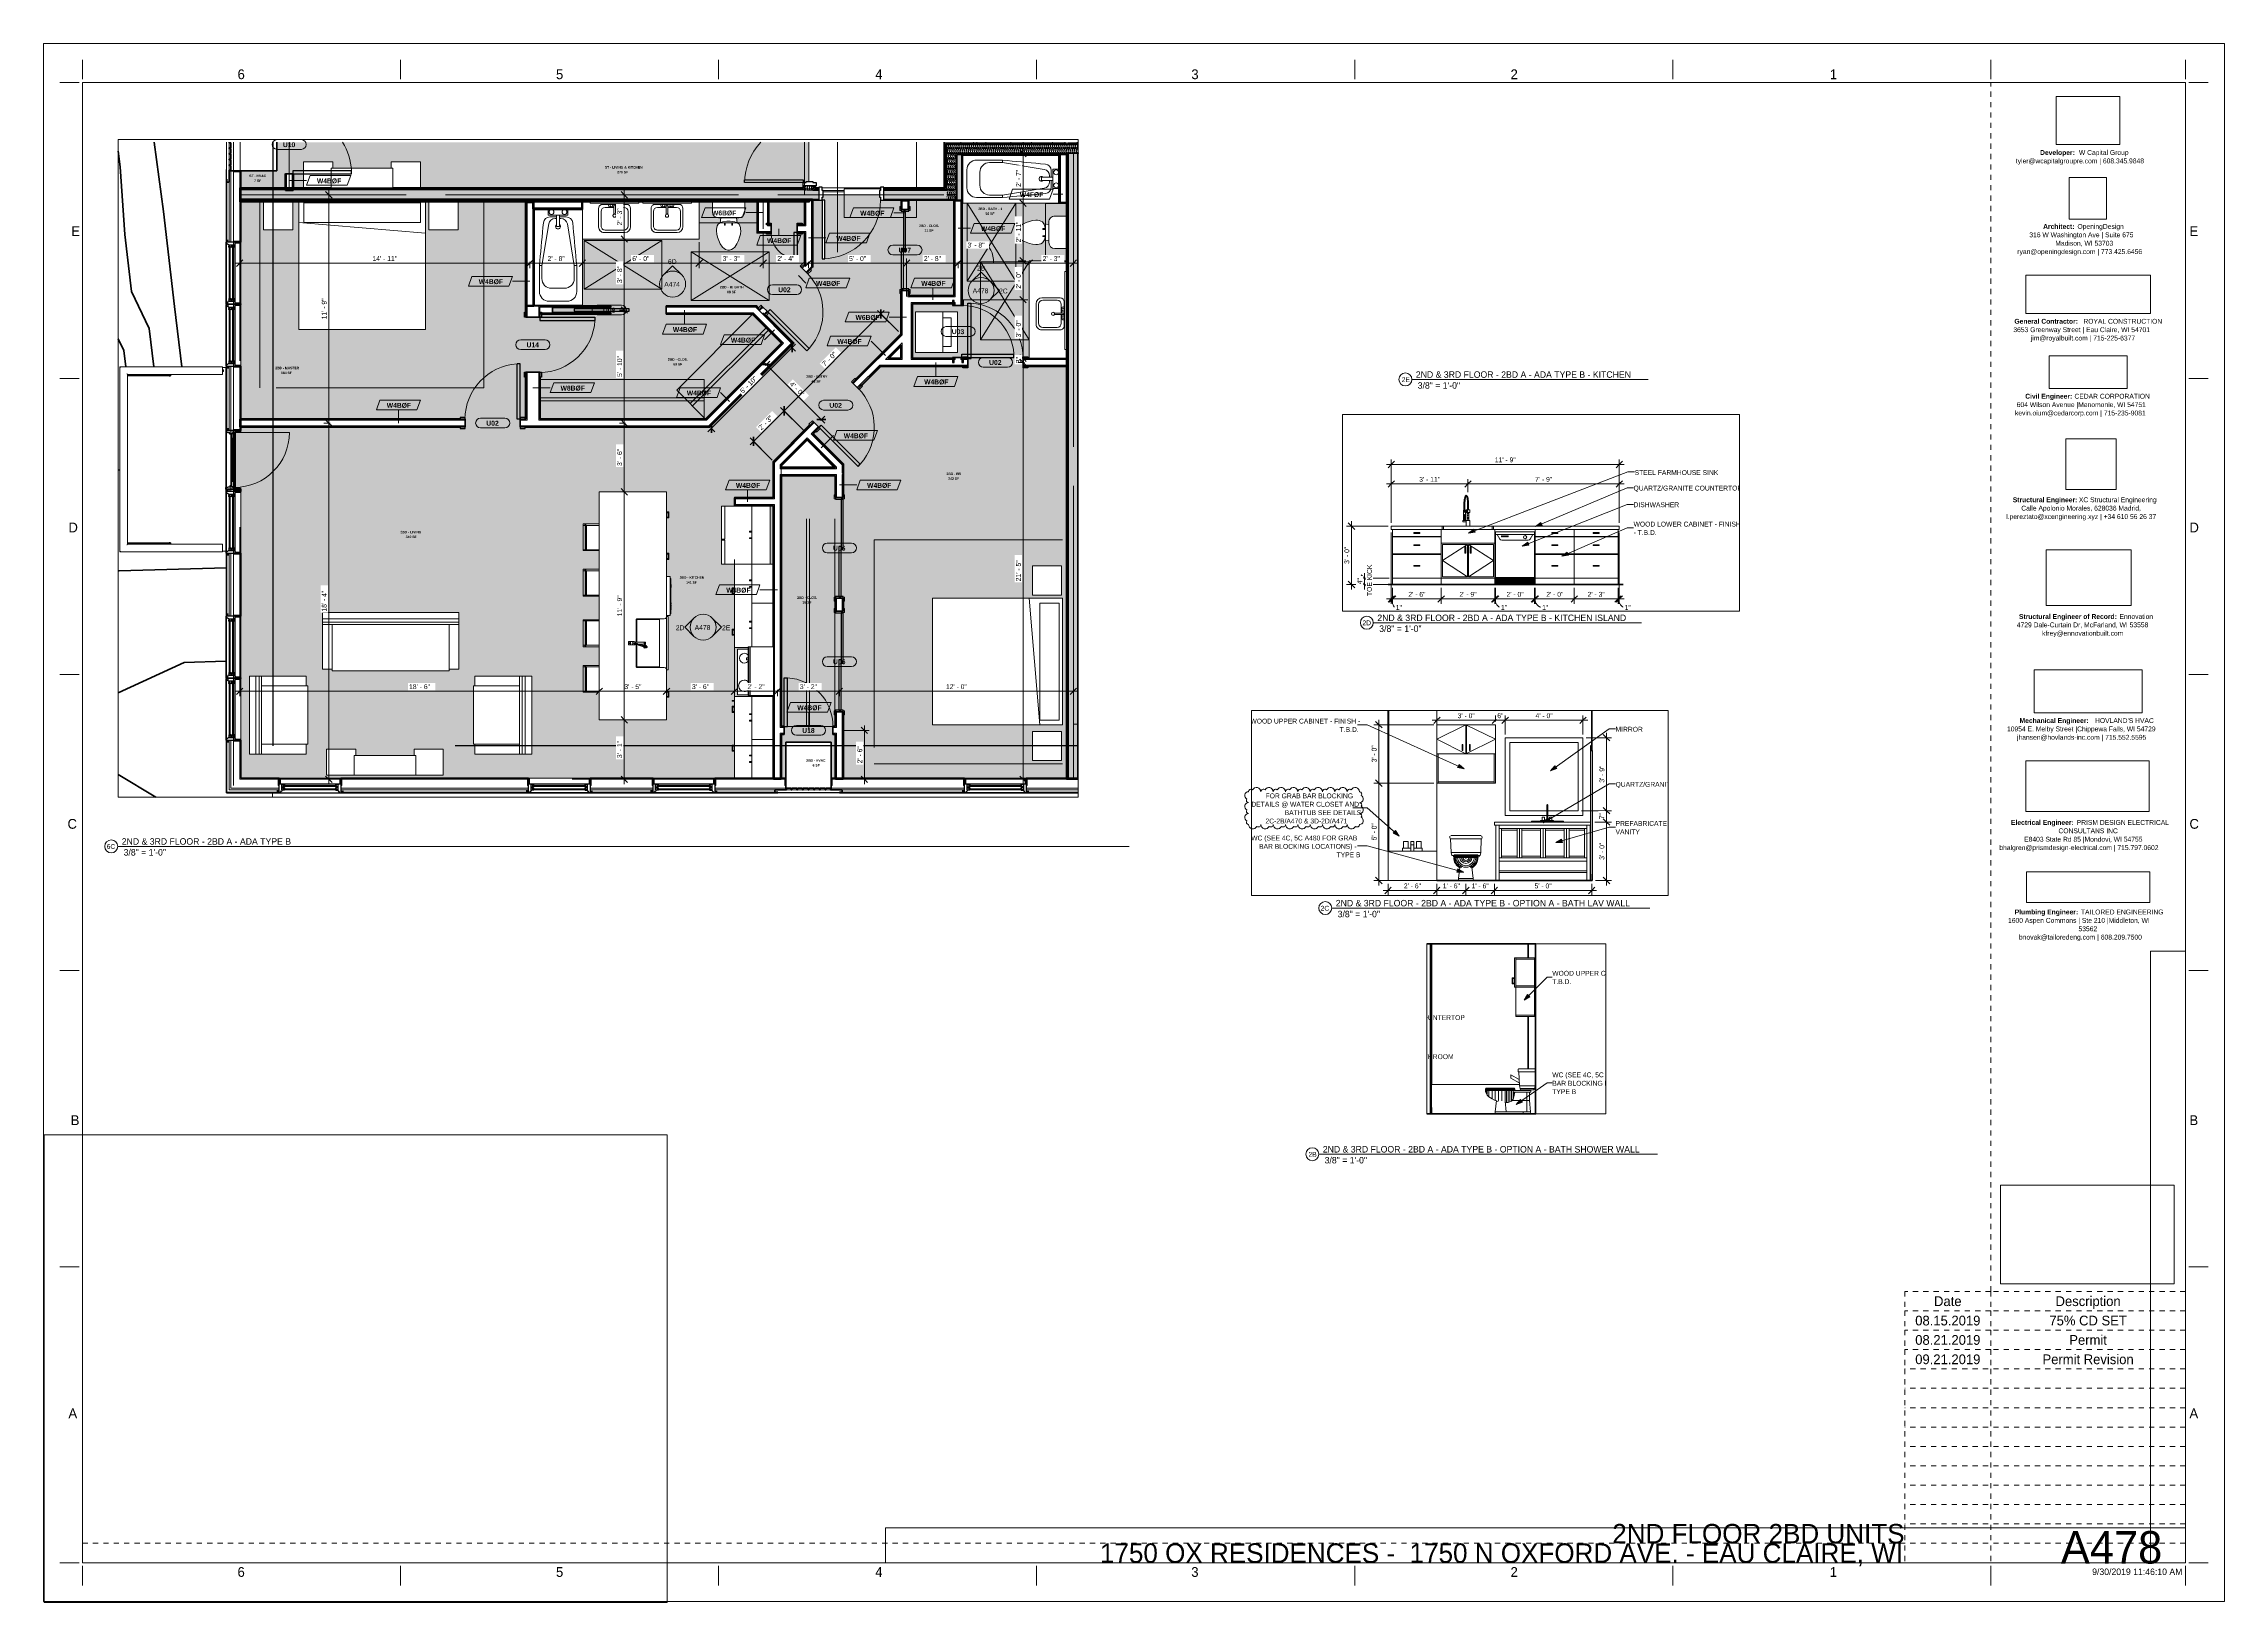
# Paper-space layout 'Layout1' of a CAD drawing. Header units: inches. Extents: x 0 to 42, y 0 to 30.
# The model-space entities are those that its viewports show. They can reach past a viewport. Long polylines and large blocks are cut down to what shows.
import ezdxf

# ---------------------------------------------------------------- set-up
doc = ezdxf.new("R2010")
doc.units = ezdxf.units.IN
doc.header["$MEASUREMENT"] = 0
for name, pattern in [('Center', [1.25, 0.25, -0.1875, 0.625, -0.1875]), ('Dash', [0.25, 0.125, -0.125]), ('Dash 3_32_', [0.1875, 0.09375, -0.09375]), ('Dot 1_32_', [0.03125, 0, -0.03125]), ('Double Dash 3_8_', [1, 0.375, -0.125, 0.125, -0.125, 0.125, -0.125])]:
    doc.linetypes.add(name, pattern=pattern)
for name, color, linetype, lineweight in [('0-2', 250, 'Continuous', 18), ('0-3', 90, 'Continuous', 5), ('0-4', 10, 'Double Dash 3_8_', 30), ('0-5', 130, 'Continuous', 5), ('A-ANNO-DIMS', 211, 'Continuous', 9), ('A-ANNO-DIMS-32', 211, 'Continuous', 9), ('A-ANNO-NOTE', 131, 'Continuous', 9), ('A-AREA-IDEN', 2, 'Continuous', 9), ('A-DETL', 90, 'Continuous', 9), ('A-DETL-1', 90, 'Dash 3_32_', 18), ('A-DOOR', 31, 'Continuous', 18), ('A-DOOR-1', 10, 'Continuous', 30), ('A-DOOR-2', 50, 'Continuous', 9), ('A-DOOR-3', 31, 'Continuous', 9), ('A-DOOR-4', 31, 'Continuous', 30), ('A-DOOR-FRAM', 31, 'Continuous', 9), ('A-DOOR-FRAM-1', 50, 'Continuous', 9), ('A-DOOR-FRAM-2', 10, 'Continuous', 30), ('A-DOOR-FRAM-3', 31, 'Continuous', 30), ('A-DOOR-GLAZ-1', 50, 'Continuous', 9), ('A-DOOR-IDEN', 31, 'Continuous', 9), ('A-FLOR-1', 7, 'Continuous', 70), ('A-FLOR-2', 250, 'Continuous', 18), ('A-FLOR-HRAL-1', 50, 'Continuous', 9), ('A-GENM', 5, 'Continuous', 9), ('A-GENM-1', 50, 'Continuous', 9), ('A-GENM-2', 7, 'Continuous', 70), ('A-GENM-HDLN', 13, 'Dash', 9), ('A-GLAZ-1', 10, 'Continuous', 30), ('A-GLAZ-2', 50, 'Continuous', 9), ('A-GLAZ-3', 250, 'Continuous', 18), ('A-WALL', 113, 'Continuous', 18), ('A-WALL-1', 7, 'Continuous', 70), ('A-WALL-2', 250, 'Continuous', 18), ('A-WALL-3', 113, 'Continuous', 9), ('A-WALL-4', 113, 'Continuous', 70), ('A-WALL-IDEN', 211, 'Continuous', 9), ('A-WALL-PATT-1', 50, 'Continuous', 9), ('A-WALL-PATT-2', 253, 'Continuous', 9), ('A-WALL-PATT-3', 8, 'Continuous', 9), ('C-PROP-LINE-1', 10, 'Double Dash 3_8_', 30), ('C-TOPO-1', 50, 'Continuous', 9), ('C-TOPO-MAJR-1', 90, 'Continuous', 90), ('G-ANNO-REVC', 71, 'Continuous', 20), ('G-ANNO-SCHD', 231, 'Continuous', 9), ('G-ANNO-SYMB', 111, 'Continuous', 9), ('G-ANNO-TEXT', 231, 'Continuous', 9), ('G-ANNO-TTLB', 6, 'Continuous', 9), ('G-ANNO-TTLB-MEDM', 33, 'Continuous', 20), ('I-FURN', 30, 'Continuous', 9), ('I-FURN-HDLN', 30, 'Dash', 9), ('I-WALL', 2, 'Continuous', 18), ('I-WALL-1', 7, 'Continuous', 70), ('I-WALL-2', 2, 'Continuous', 70), ('P-SANR-FIXT', 6, 'Continuous', 9), ('Q-CASE', 31, 'Continuous', 9), ('Q-CASE-1', 31, 'Center', 9), ('Q-CASE-2', 31, 'Dash', 9), ('Q-CASE-HDLN', 31, 'Dash', 9), ('Q-SPCQ', 91, 'Continuous', 9)]:
    doc.layers.add(name, color=color, linetype=linetype, lineweight=lineweight)
doc.layers.add('A-AREA-PATT-1', color=255, linetype='Continuous', lineweight=9, transparency=1)
doc.layers.add('G-ANNO-NPLT', color=191, linetype='Continuous', plot=False)
doc.styles.add('Arial_B', font='arialbd.ttf', dxfattribs={"height": 3})
doc.styles.add('Century Gothic', font='ufonts.com_century-gothic.ttf', dxfattribs={"height": 3})
doc.styles.add('Century Gothic_1', font='ufonts.com_century-gothic.ttf', dxfattribs={"height": 0.1875})
doc.styles.add('Century Gothic_2', font='ufonts.com_century-gothic.ttf', dxfattribs={"height": 0.09375})
doc.styles.add('Century Gothic_3', font='ufonts.com_century-gothic.ttf', dxfattribs={"height": 0.125})
doc.styles.add('Century Gothic_4', font='ufonts.com_century-gothic.ttf', dxfattribs={"height": 0.625})
doc.styles.add('Century Gothic_5', font='ufonts.com_century-gothic.ttf', dxfattribs={"height": 0.375})
doc.styles.add('Century Gothic_B', font='GOTHICB.TTF', dxfattribs={"height": 3})
doc.styles.add('Century Gothic_B_1', font='GOTHICB.TTF', dxfattribs={"height": 1.5})
doc.styles.add('Century Gothic_B_2', font='GOTHICB.TTF', dxfattribs={"height": 0.09375})
doc.dimstyles.new('OD_1__HACK', dxfattribs={"dimscale": 12, "dimtxt": 3.132505, "dimasz": 0.333333, "dimexe": 0.25, "dimexo": 0.166667, "dimgap": 0.041667, "dimtad": 1, "dimdec": 0, "dimzin": 3, "dimdsep": 46, "dimlunit": 4, "dimtxsty": 'Century Gothic', "dimblk1": 'OBLIQUE', "dimblk2": 'OBLIQUE', "dimsah": 1, "dimcen": 0.09, "dimdle": 0.25, "dimazin": 0, "dimtfac": 1, "dimtdec": 4, "dimtix": 1, "dimtmove": 0, "dimatfit": 3, "dimfxl": 1, "dimtvp": 1, "dimtfill": 1, "dimfrac": 2, "dimtolj": 1, "dimtzin": 0, "dimarcsym": 2})
doc.dimstyles.new('OD_1__HACK_1', dxfattribs={"dimscale": 12, "dimtxt": 3.132505, "dimasz": 0.333333, "dimexe": 0.25, "dimexo": 0.166667, "dimgap": 0.041667, "dimtad": 1, "dimdec": 0, "dimzin": 3, "dimdsep": 46, "dimlunit": 4, "dimtxsty": 'Century Gothic', "dimblk1": 'OBLIQUE', "dimblk2": 'OBLIQUE', "dimsah": 1, "dimcen": 0.09, "dimdle": 0.25, "dimazin": 0, "dimtfac": 1, "dimtdec": 4, "dimtix": 1, "dimtmove": 1, "dimatfit": 3, "dimfxl": 1, "dimtvp": 1, "dimtfill": 1, "dimfrac": 2, "dimtolj": 1, "dimtzin": 0, "dimarcsym": 2})
doc.dimstyles.new('OD_1__HACK_2', dxfattribs={"dimscale": 12, "dimtxt": 3.132505, "dimasz": 0.333333, "dimexe": 0.25, "dimexo": 0.166667, "dimgap": 0.041667, "dimtad": 1, "dimdec": 0, "dimzin": 3, "dimdsep": 46, "dimlunit": 4, "dimtxsty": 'Century Gothic', "dimblk1": 'OBLIQUE', "dimblk2": 'OBLIQUE', "dimsah": 1, "dimcen": 0.09, "dimdle": 0.25, "dimazin": 0, "dimtfac": 1, "dimtdec": 4, "dimtix": 1, "dimtmove": 0, "dimatfit": 3, "dimfxl": 1, "dimtvp": 1, "dimtfill": 1, "dimfrac": 2, "dimtolj": 1, "dimtzin": 0, "dimarcsym": 2})
doc.dimstyles.new('OD_1__HACK_2_1', dxfattribs={"dimscale": 12, "dimtxt": 3.132505, "dimasz": 0.333333, "dimexe": 0.25, "dimexo": 0.166667, "dimgap": 0.041667, "dimtad": 1, "dimdec": 0, "dimzin": 3, "dimdsep": 46, "dimlunit": 4, "dimtxsty": 'Century Gothic', "dimblk1": 'OBLIQUE', "dimblk2": 'OBLIQUE', "dimsah": 1, "dimcen": 0.09, "dimdle": 0.25, "dimazin": 0, "dimtfac": 1, "dimtdec": 4, "dimtix": 1, "dimtmove": 1, "dimatfit": 3, "dimfxl": 1, "dimtvp": 1, "dimtfill": 1, "dimfrac": 2, "dimtolj": 1, "dimtzin": 0, "dimarcsym": 2})
picture_1 = doc.add_image_def('image1.jpg', size_in_pixel=(1176, 668))
picture_2 = doc.add_image_def('image2.jpg', size_in_pixel=(2440, 1006))
picture_3 = doc.add_image_def('image3.jpg', size_in_pixel=(785, 514))
picture_4 = doc.add_image_def('image4.png', size_in_pixel=(300, 300))
picture_5 = doc.add_image_def('image5.jpg', size_in_pixel=(336, 83))
picture_6 = doc.add_image_def('image6.jpg', size_in_pixel=(278, 110))
picture_7 = doc.add_image_def('image7.jpg', size_in_pixel=(302, 126))
picture_8 = doc.add_image_def('image8.jpg', size_in_pixel=(261, 80))
picture_9 = doc.add_image_def('image9.jpg', size_in_pixel=(344, 261))
picture_10 = doc.add_image_def('image10.jpg', size_in_pixel=(547, 610))
picture_11 = doc.add_image_def('image11.jpg', size_in_pixel=(95, 1663))
picture_12 = doc.add_image_def('image12.jpg', size_in_pixel=(3536, 95))
pattern_1 = [(0, (0, 0), (10.24, 2.56), [0.422, -7.258, 0.422, -7.258, -40.96]), (0, (0, 0), (10.24, 2.56), [-15.36, 0.422, -14.938, 0.422, -7.258, -17.92]), (0, (0, 0), (10.24, 2.56), [-38.4, 0.422, -4.698, 0.422, -12.378]), (120, (3.84, 1.28), (-7.33702503, 7.58810013), [0.422, -7.258, 0.422, -7.258, -40.96]), (120, (3.84, 1.28), (-7.33702503, 7.58810013), [-15.36, 0.422, -14.938, 0.422, -7.258, -17.92]), (120, (3.84, 1.28), (-7.33702503, 7.58810013), [-38.4, 0.422, -4.698, 0.422, -12.378]), (240, (5.12, 6.4), (-2.90297497, -10.14810013), [0.422, -7.258, 0.422, -7.258, -40.96]), (240, (5.12, 6.4), (-2.90297497, -10.14810013), [-15.36, 0.422, -14.938, 0.422, -7.258, -17.92]), (240, (5.12, 6.4), (-2.90297497, -10.14810013), [-38.4, 0.422, -4.698, 0.422, -12.378])]
pattern_2 = [(161.57, (0.16, 0.16), (-1.279773737, -0.000426766), [0, -9.107, 1.011, 0]), (18.43, (-0.16, 0.16), (-1.279773737, 0.000426766), [0, -9.107, 1.011, 0]), (108.43, (0.16, 0.16), (0.639452382, -3.199964008), [3.035, -7.083]), (71.57, (-0.16, 0.16), (0.639452382, 3.199964008), [3.035, -7.083])]
pattern_3 = [(45, (0, 0), (-3.1678384, 3.1678384), []), (45, (0, 4.8), (-3.1678384, 3.1678384), [])]

# ---------------------------------------------------------------- blocks, each defined once
blk = doc.blocks.new('OD Title Block - 30x42 - CDs - one-1998340-2ND FLOOR 2BD UNITS')
at = {"layer": 'G-ANNO-TTLB'}
for p, q in [((-0.01, 30.014), (41.99, 30.014)), ((-0.01, 0.014), (-0.01, 30.014)), ((41.99, 0.014), (41.99, 30.014)), ((-0.01, 0.014), (41.99, 0.014))]:
    blk.add_line(p, q, dxfattribs=at)
at = {"layer": 'G-ANNO-TTLB', "linetype": 'Dot 1_32_', "lineweight": 13}
for p, q in [((37.49, 5.989), (37.49, 29.264)), ((0.74, 1.137), (35.905, 1.137))]:
    blk.add_line(p, q, dxfattribs=at)
at = {"layer": 'G-ANNO-TTLB-MEDM'}
for p, q in [((0.74, 29.326), (0.74, 29.701)), ((6.865, 29.326), (6.865, 29.701)), ((12.99, 29.326), (12.99, 29.701)), ((19.115, 29.326), (19.115, 29.701)), ((25.24, 29.326), (25.24, 29.701)), ((31.365, 29.326), (31.365, 29.701)), ((37.49, 29.326), (37.49, 29.701)), ((41.24, 29.326), (41.24, 29.701)), ((0.677, 29.264), (0.302, 29.264)), ((0.74, 29.264), (41.24, 29.264)), ((0.74, 29.264), (0.74, 0.764)), ((41.24, 29.264), (41.24, 0.764)), ((41.302, 29.264), (41.677, 29.264)), ((0.677, 23.564), (0.302, 23.564)), ((41.302, 23.564), (41.677, 23.564)), ((0.677, 17.864), (0.302, 17.864)), ((41.302, 17.864), (41.677, 17.864)), ((0.677, 12.164), (0.302, 12.164)), ((41.302, 12.164), (41.677, 12.164)), ((0.677, 6.464), (0.302, 6.464)), ((41.302, 6.464), (41.677, 6.464)), ((0.677, 0.764), (0.302, 0.764)), ((0.74, 0.764), (41.24, 0.764)), ((0.74, 0.701), (0.74, 0.326)), ((6.865, 0.701), (6.865, 0.326)), ((12.99, 0.701), (12.99, 0.326)), ((19.115, 0.701), (19.115, 0.326)), ((25.24, 0.701), (25.24, 0.326)), ((31.365, 0.701), (31.365, 0.326)), ((37.49, 0.701), (37.49, 0.326)), ((41.24, 0.701), (41.24, 0.326)), ((41.302, 0.764), (41.677, 0.764))]:
    blk.add_line(p, q, dxfattribs=at)
at = {"layer": 'G-ANNO-TTLB', "attachment_point": 1}
for s, insert, char_height, width, style in [('6', (3.725, 29.517), 0.188, 0.17675, 'Century Gothic_1'), ('5', (9.858, 29.517), 0.188, 0.17675, 'Century Gothic_1'), ('4', (16.007, 29.517), 0.188, 0.17675, 'Century Gothic_1'), ('3', (22.094, 29.517), 0.188, 0.17675, 'Century Gothic_1'), ('2', (28.242, 29.517), 0.188, 0.17675, 'Century Gothic_1'), ('1', (34.391, 29.517), 0.188, 0.17675, 'Century Gothic_1'), ('tyler@wcapitalgroupre.com | 608.345.9848', (37.974, 27.802), 0.09375, 3.36141, 'Century Gothic_2'), ('Developer: ', (38.44, 27.964), 0.09375, 0.90584, 'Century Gothic_B_2'), ('W Capital Group', (39.188, 27.964), 0.09375, 1.32878, 'Century Gothic_2'), ('E', (0.523, 26.497), 0.188, 0.17044, 'Century Gothic_1'), ('Architect: ', (38.499, 26.54), 0.09375, 0.80169, 'Century Gothic_B_2'), ('OpeningDesign', (39.16, 26.54), 0.09375, 1.212, 'Century Gothic_2'), ('E', (41.317, 26.497), 0.188, 0.17044, 'Century Gothic_1'), ('ryan@openingdesign.com | 773.425.6456', (38.002, 26.056), 0.09375, 3.21937, 'Century Gothic_2'), ('316 W Washington Ave | Suite 675', (38.233, 26.379), 0.09375, 2.65756, 'Century Gothic_2'), ('Madison, WI 53703', (38.733, 26.217), 0.09375, 1.44556, 'Century Gothic_2'), ('3653 Greenway Street | Eau Claire, WI 54701', (37.925, 24.552), 0.09375, 3.4845, 'Century Gothic_2'), ('General Contractor: ', (37.946, 24.714), 0.09375, 1.60969, 'Century Gothic_B_2'), ('jim@royalbuilt.com | 715-225-6377', (38.263, 24.391), 0.09375, 2.66387, 'Century Gothic_2'), ('ROYAL CONSTRUCTION', (39.274, 24.714), 0.09375, 1.82116, 'Century Gothic_2'), ('604 Wilson Avenue |Menomonie, WI 54751', (37.99, 23.109), 0.09375, 3.32669, 'Century Gothic_2'), ('Civil Engineer: ', (38.154, 23.271), 0.09375, 1.14888, 'Century Gothic_B_2'), ('CEDAR CORPORATION', (39.102, 23.271), 0.09375, 1.78012, 'Century Gothic_2'), ('kevin.oium@cedarcorp.com | 715-235-9081', (37.956, 22.948), 0.09375, 3.40559, 'Century Gothic_2'), ('Structural Engineer: ', (37.914, 21.277), 0.09375, 1.54341, 'Century Gothic_B_2'), ('Calle Apolonio Morales, 628036 Madrid, ', (38.078, 21.116), 0.09375, 3.15309, 'Century Gothic_2'), ('XC Structural Engineering', (39.188, 21.277), 0.09375, 1.96319, 'Century Gothic_2'), ('D', (0.468, 20.791), 0.188, 0.23672, 'Century Gothic_1'), ('l.pereztato@xcengineering.xyz | +34 610 56 26 37', (37.787, 20.954), 0.09375, 3.81591, 'Century Gothic_2'), ('D', (41.317, 20.791), 0.188, 0.23672, 'Century Gothic_1'), ('Structural Engineer of Record: ', (38.034, 19.03), 0.09375, 2.34509, 'Century Gothic_B_2'), ('Ennovation', (39.969, 19.03), 0.0937, 0.87428, 'Century Gothic_2'), ('4729 Dale-Curtain Dr, McFarland, WI 53558', (37.992, 18.869), 0.09375, 3.32037, 'Century Gothic_2'), ('kfrey@ennovationbuilt.com', (38.479, 18.707), 0.09375, 2.13994, 'Century Gothic_2'), ('10954 E. Melby Street |Chippewa Falls, WI 54729', (37.803, 16.865), 0.09375, 3.77487, 'Century Gothic_2'), ('Mechanical Engineer: ', (38.045, 17.026), 0.09375, 1.76119, 'Century Gothic_B_2'), ("HOVLAND'S HVAC", (39.498, 17.026), 0.09375, 1.42663, 'Century Gothic_2'), ('jhansen@hovlands-inc.com | 715.552.5595', (37.996, 16.704), 0.09375, 3.31091, 'Century Gothic_2'), ('C', (0.45, 15.084), 0.188, 0.25881, 'Century Gothic_1'), ('Electrical Engineer: ', (37.88, 15.064), 0.09375, 1.53394, 'Century Gothic_B_2'), ('E8403 State Rd 85 |Mondovi, WI 54755', (38.133, 14.741), 0.09375, 2.9795, 'Century Gothic_2'), ('CONSULTANS INC', (38.794, 14.903), 0.09375, 1.37613, 'Century Gothic_2'), ('PRISM DESIGN ELECTRICAL ', (39.146, 15.064), 0.09375, 2.09891, 'Century Gothic_2'), ('C', (41.317, 15.084), 0.188, 0.25881, 'Century Gothic_1'), ('bhalgren@prismdesign-electrical.com | 715.797.0602', (37.656, 14.58), 0.09375, 4.13469, 'Century Gothic_2'), ('1600 Aspen Commons | Ste 210 |Middleton, WI ', (37.823, 13.178), 0.09375, 3.77172, 'Century Gothic_2'), ('Plumbing Engineer: ', (37.951, 13.34), 0.09375, 1.54656, 'Century Gothic_B_2'), ('TAILORED ENGINEERING', (39.227, 13.34), 0.09375, 1.87166, 'Century Gothic_2'), ('bnovak@tailoredeng.com | 608.209.7500', (38.034, 12.856), 0.09375, 3.21622, 'Century Gothic_2'), ('53562', (39.18, 13.017), 0.0937, 0.44188, 'Century Gothic_2'), ('B', (0.512, 9.378), 0.188, 0.18306, 'Century Gothic_1'), ('B', (41.317, 9.378), 0.188, 0.18306, 'Century Gothic_1'), ('A', (0.468, 3.734), 0.188, 0.23672, 'Century Gothic_1'), ('A', (41.317, 3.734), 0.188, 0.23672, 'Century Gothic_1'), ('6', (3.724, 0.679), 0.188, 0.17675, 'Century Gothic_1'), ('5', (9.858, 0.679), 0.188, 0.17675, 'Century Gothic_1'), ('4', (16.007, 0.679), 0.188, 0.17675, 'Century Gothic_1'), ('3', (22.093, 0.679), 0.188, 0.17675, 'Century Gothic_1'), ('2', (28.242, 0.679), 0.188, 0.17675, 'Century Gothic_1'), ('1', (34.39, 0.679), 0.188, 0.17675, 'Century Gothic_1')]:
    blk.add_mtext(s, dxfattribs=dict(at, insert=insert, char_height=char_height, width=width, style=style))
at = {"layer": 'G-ANNO-TTLB'}
image = blk.add_image(picture_9, insert=(38.752, 28.068), size_in_units=(1.226, 0.93), dxfattribs=at)
image.dxf.flags = 7
image = blk.add_image(picture_10, insert=(38.999, 26.632), size_in_units=(0.719, 0.802), rotation=0, dxfattribs=at)
image.dxf.flags = 7
image = blk.add_image(picture_8, insert=(38.163, 24.818), size_in_units=(2.404, 0.737), dxfattribs=at)
image.dxf.flags = 7
image = blk.add_image(picture_7, insert=(38.612, 23.375), size_in_units=(1.506, 0.628), dxfattribs=at)
image.dxf.flags = 7
image = blk.add_image(picture_4, insert=(38.938, 21.431), size_in_units=(0.97, 0.97), dxfattribs=at)
image.dxf.flags = 7
image = blk.add_image(picture_3, insert=(38.558, 19.194), size_in_units=(1.638, 1.072), dxfattribs=at)
image.dxf.flags = 7
image = blk.add_image(picture_6, insert=(38.326, 17.131), size_in_units=(2.077, 0.822), dxfattribs=at)
image.dxf.flags = 7
image = blk.add_image(picture_2, insert=(38.167, 15.226), size_in_units=(2.376, 0.98), dxfattribs=at)
image.dxf.flags = 7
image = blk.add_image(picture_5, insert=(38.179, 13.479), size_in_units=(2.372, 0.586), dxfattribs=at)
image.dxf.flags = 7
image = blk.add_image(picture_11, insert=(40.567, 0.764), size_in_units=(0.673, 11.775), dxfattribs=at)
image.dxf.flags = 7
image = blk.add_image(picture_1, insert=(37.679, 6.133), size_in_units=(3.341, 1.898), dxfattribs=at)
image.dxf.flags = 7
image = blk.add_image(picture_12, insert=(16.203, 0.764), size_in_units=(25.037, 0.673), dxfattribs=at)
image.dxf.flags = 7
blk = doc.blocks.new('Viewport - All On-568496-2ND FLOOR 2BD UNITS')
at = {"layer": 'G-ANNO-TTLB'}
for start, end in [(360, 180), (180, 360)]:
    blk.add_arc((-0.125, 0), 0.125, start, end, dxfattribs=at)
blk = doc.blocks.new('Family - ___-3000723-2ND FLOOR 2BD UNITS')
at = {"layer": 'G-ANNO-REVC'}
for centre, radius, start, end in [((23.196, 15.535), 0.0738, 90, 244.7912), ((23.243, 15.609), 0.0475, 48.1897, 180), ((23.35, 15.609), 0.0831, 0, 154.7912), ((23.481, 15.609), 0.0475, 48.1897, 180), ((23.588, 15.609), 0.0831, 0, 154.7912), ((23.718, 15.609), 0.0475, 48.1897, 180), ((23.825, 15.609), 0.0831, 0, 154.7912), ((23.956, 15.609), 0.0475, 48.1897, 180), ((24.062, 15.609), 0.0831, 0, 154.7912), ((24.193, 15.609), 0.0475, 48.1897, 180), ((24.3, 15.609), 0.0831, 0, 154.7912), ((24.431, 15.609), 0.0475, 48.1897, 180), ((24.537, 15.609), 0.0831, 0, 154.7912), ((24.668, 15.609), 0.0475, 48.1897, 180), ((24.775, 15.609), 0.0831, 0, 154.7912), ((24.905, 15.609), 0.0475, 48.1897, 180), ((25.012, 15.609), 0.0831, 0, 154.7912), ((25.143, 15.609), 0.0475, 48.1897, 180), ((25.25, 15.609), 0.0831, 0, 154.7912), ((25.333, 15.567), 0.0422, 318.1897, 90), ((23.196, 15.325), 0.0738, 90, 244.7912), ((23.196, 15.114), 0.0738, 90, 244.7912), ((23.196, 15.441), 0.0422, 138.1897, 270), ((23.196, 15.23), 0.0422, 138.1897, 270), ((25.333, 15.472), 0.0738, 270, 64.7912), ((25.333, 15.356), 0.0422, 318.1897, 90), ((25.333, 15.261), 0.0738, 270, 64.7912), ((25.333, 15.145), 0.0422, 318.1897, 90), ((23.196, 15.019), 0.0422, 138.1897, 270), ((23.279, 14.977), 0.0831, 180, 334.7912), ((23.386, 14.977), 0.0475, 228.1897, 0), ((23.516, 14.977), 0.0831, 180, 334.7912), ((23.623, 14.977), 0.0475, 228.1897, 0), ((23.754, 14.977), 0.0831, 180, 334.7912), ((23.861, 14.977), 0.0475, 228.1897, 0), ((23.991, 14.977), 0.0831, 180, 334.7912), ((24.098, 14.977), 0.0475, 228.1897, 0), ((24.229, 14.977), 0.0831, 180, 334.7912), ((24.336, 14.977), 0.0475, 228.1897, 0), ((24.466, 14.977), 0.0831, 180, 334.7912), ((24.573, 14.977), 0.0475, 228.1897, 0), ((24.704, 14.977), 0.0831, 180, 334.7912), ((24.81, 14.977), 0.0475, 228.1897, 0), ((24.941, 14.977), 0.0831, 180, 334.7912), ((25.048, 14.977), 0.0475, 228.1897, 0), ((25.179, 14.977), 0.0831, 180, 334.7912), ((25.285, 14.977), 0.0475, 228.1897, 0), ((25.333, 15.051), 0.0738, 270, 64.7912)]:
    blk.add_arc(centre, radius, start, end, dxfattribs=at)
blk = doc.blocks.new('CTR - 1st Phase - Shell_rvt-2-2ND _ 3RD FLOOR - 2BD A - ADA TYPE B - KITCHEN ISLAND')
at = {"layer": 'A-FLOR-1'}
for p, q in [((10023.099, 240.75), (10167.917, 240.75)), ((10167.917, 136), (10023.099, 136))]:
    blk.add_line(p, q, dxfattribs=at)
blk = doc.blocks.new('Dishwasher_15404 - 34_ counter-2817256-2ND _ 3RD FLOOR - 2BD A - ADA TYPE B - KITCHEN ISLAND')
at = {"layer": 'Q-SPCQ'}
for p, q in [((10089.339, 168.5), (10089.339, 166.791)), ((10089.339, 168.5), (10090.411, 168.5)), ((10090.411, 168.5), (10113.143, 168.5)), ((10113.143, 168.5), (10113.339, 168.5)), ((10113.339, 166.791), (10113.339, 168.5)), ((10089.339, 166.791), (10089.339, 140.331)), ((10089.339, 166.791), (10089.536, 166.791)), ((10089.536, 166.791), (10090.432, 166.791)), ((10090.432, 166.791), (10090.411, 166.791)), ((10112.246, 166.791), (10090.432, 166.791)), ((10090.432, 166.791), (10091.948, 164.056)), ((10110.73, 164.056), (10112.246, 166.791)), ((10113.143, 166.791), (10112.246, 166.791)), ((10112.246, 166.791), (10113.143, 166.791)), ((10113.339, 166.791), (10113.143, 166.791)), ((10113.143, 166.791), (10113.339, 166.791)), ((10113.339, 140.331), (10113.339, 166.791)), ((10093.056, 165.937), (10093.056, 165.347)), ((10093.646, 165.937), (10093.056, 165.937)), ((10093.646, 165.347), (10093.646, 165.937)), ((10094.237, 165.937), (10094.237, 165.347)), ((10094.827, 165.937), (10094.237, 165.937)), ((10094.827, 165.347), (10094.827, 165.937)), ((10095.418, 165.937), (10095.418, 165.347)), ((10096.008, 165.937), (10095.418, 165.937)), ((10096.008, 165.347), (10096.008, 165.937)), ((10096.599, 165.937), (10096.599, 165.347)), ((10097.189, 165.937), (10096.599, 165.937)), ((10097.189, 165.347), (10097.189, 165.937)), ((10093.056, 165.347), (10093.646, 165.347)), ((10094.237, 165.347), (10094.827, 165.347)), ((10095.418, 165.347), (10096.008, 165.347)), ((10096.599, 165.347), (10097.189, 165.347)), ((10093.154, 163.346), (10109.525, 163.346)), ((10089.536, 140.331), (10089.339, 140.331)), ((10089.339, 140.331), (10089.339, 139.937)), ((10113.143, 140.331), (10089.536, 140.331)), ((10113.339, 140.331), (10113.143, 140.331)), ((10113.339, 140.331), (10113.339, 139.937)), ((10113.339, 139.937), (10089.339, 139.937)), ((10089.339, 139.937), (10089.339, 136)), ((10089.763, 139.395), (10089.763, 139.591)), ((10089.763, 139.591), (10090.914, 139.591)), ((10090.914, 139.937), (10111.765, 139.937)), ((10090.914, 139.591), (10111.765, 139.591)), ((10111.765, 139.591), (10112.916, 139.591)), ((10112.916, 139.591), (10112.916, 139.395)), ((10113.339, 136), (10113.339, 139.937)), ((10090.914, 139.395), (10089.763, 139.395)), ((10089.763, 139.001), (10089.763, 139.198)), ((10089.763, 139.198), (10090.914, 139.198)), ((10090.914, 139.001), (10089.763, 139.001)), ((10111.765, 139.395), (10090.914, 139.395)), ((10090.914, 139.198), (10111.765, 139.198)), ((10111.765, 139.001), (10090.914, 139.001)), ((10112.916, 139.395), (10111.765, 139.395)), ((10111.765, 139.198), (10112.916, 139.198)), ((10112.916, 139.001), (10111.765, 139.001)), ((10112.916, 139.198), (10112.916, 139.001)), ((10089.763, 138.607), (10089.763, 138.804)), ((10089.763, 138.804), (10090.914, 138.804)), ((10090.914, 138.607), (10089.763, 138.607)), ((10089.763, 138.214), (10089.763, 138.41)), ((10089.763, 138.41), (10090.914, 138.41)), ((10090.914, 138.804), (10111.765, 138.804)), ((10111.765, 138.607), (10090.914, 138.607)), ((10090.914, 138.41), (10111.765, 138.41)), ((10111.765, 138.804), (10112.916, 138.804)), ((10112.916, 138.607), (10111.765, 138.607)), ((10111.765, 138.41), (10112.916, 138.41)), ((10112.916, 138.804), (10112.916, 138.607)), ((10112.916, 138.41), (10112.916, 138.214)), ((10090.914, 138.214), (10089.763, 138.214)), ((10089.763, 137.82), (10089.763, 138.017)), ((10089.763, 138.017), (10090.914, 138.017)), ((10090.914, 137.82), (10089.763, 137.82)), ((10111.765, 138.214), (10090.914, 138.214)), ((10090.914, 138.017), (10111.765, 138.017)), ((10111.765, 137.82), (10090.914, 137.82)), ((10112.916, 138.214), (10111.765, 138.214)), ((10111.765, 138.017), (10112.916, 138.017)), ((10112.916, 137.82), (10111.765, 137.82)), ((10112.916, 138.017), (10112.916, 137.82)), ((10089.763, 137.426), (10089.763, 137.623)), ((10089.763, 137.623), (10090.914, 137.623)), ((10090.914, 137.426), (10089.763, 137.426)), ((10089.763, 137.032), (10089.763, 137.229)), ((10089.763, 137.229), (10090.914, 137.229)), ((10090.914, 137.623), (10111.765, 137.623)), ((10111.765, 137.426), (10090.914, 137.426)), ((10090.914, 137.229), (10111.765, 137.229)), ((10111.765, 137.623), (10112.916, 137.623)), ((10112.916, 137.426), (10111.765, 137.426)), ((10111.765, 137.229), (10112.916, 137.229)), ((10112.916, 137.623), (10112.916, 137.426)), ((10112.916, 137.229), (10112.916, 137.032)), ((10090.914, 137.032), (10089.763, 137.032)), ((10089.763, 136.645), (10089.763, 136.842)), ((10089.763, 136.842), (10090.914, 136.842)), ((10090.914, 136.645), (10089.763, 136.645)), ((10111.765, 137.032), (10090.914, 137.032)), ((10090.914, 136.842), (10111.765, 136.842)), ((10111.765, 136.645), (10090.914, 136.645)), ((10112.916, 137.032), (10111.765, 137.032)), ((10111.765, 136.842), (10112.916, 136.842)), ((10112.916, 136.645), (10111.765, 136.645)), ((10112.916, 136.842), (10112.916, 136.645))]:
    blk.add_line(p, q, dxfattribs=at)
for centre, radius, start, end in [((10107.531, 165.196), 0.984, 90, 270), ((10107.531, 165.196), 0.984, 270, 90), ((10093.154, 164.724), 1.378, 209, 270), ((10109.525, 164.724), 1.378, 270, 331)]:
    blk.add_arc(centre, radius, start, end, dxfattribs=at)
blk = doc.blocks.new('Vanity Cabinet-Double Door - 33_-2164608-2ND _ 3RD FLOOR - 2BD A - ADA TYPE B - KITCHEN ISLAND')
at = {"layer": 'Q-CASE'}
for p, q in [((10055.839, 161.5), (10055.839, 140)), ((10088.839, 140), (10088.839, 161.5)), ((10071.964, 160.75), (10056.589, 160.75)), ((10056.589, 160.75), (10056.589, 140.75)), ((10071.964, 140.75), (10071.964, 160.75)), ((10088.089, 160.75), (10072.714, 160.75)), ((10072.714, 160.75), (10072.714, 140.75)), ((10088.089, 140.75), (10088.089, 160.75)), ((10070.464, 159.25), (10070.464, 155.25)), ((10070.964, 159.25), (10070.464, 159.25)), ((10070.964, 155.25), (10070.964, 159.25)), ((10073.714, 159.25), (10073.714, 155.25)), ((10074.214, 159.25), (10073.714, 159.25)), ((10074.214, 155.25), (10074.214, 159.25)), ((10070.464, 155.25), (10070.964, 155.25)), ((10073.714, 155.25), (10074.214, 155.25)), ((10056.589, 140.75), (10071.964, 140.75)), ((10072.714, 140.75), (10088.089, 140.75)), ((10055.839, 140), (10088.839, 140)), ((10055.839, 136), (10055.839, 140)), ((10088.839, 136), (10088.839, 140))]:
    blk.add_line(p, q, dxfattribs=at)
at = {"layer": 'Q-CASE-HDLN'}
for p, q in [((10071.964, 160.75), (10056.589, 150.75)), ((10072.714, 160.75), (10088.089, 150.75)), ((10056.589, 150.75), (10071.964, 140.75)), ((10088.089, 150.75), (10072.714, 140.75))]:
    blk.add_line(p, q, dxfattribs=at)
blk = doc.blocks.new('Base Cabinet 3 Drawer 230 - Base Cabinet 3 Drawer 230 30_-2571672-2ND _ 3RD FLOOR - 2BD A - ADA TYPE B - KITCHEN ISLAND')
at = {"layer": 'Q-CASE'}
for p, q in [((10055.839, 170), (10025.839, 170)), ((10025.839, 170), (10025.839, 165.625)), ((10038.964, 168.002), (10042.714, 168.002)), ((10038.964, 167.5), (10038.964, 168.002)), ((10042.714, 167.5), (10042.714, 168.002)), ((10042.714, 167.5), (10038.964, 167.5)), ((10025.839, 165.625), (10055.839, 165.625)), ((10025.839, 165.375), (10025.839, 165.625)), ((10055.839, 165.375), (10025.839, 165.375)), ((10025.839, 165.375), (10025.839, 155)), ((10026.589, 165.625), (10026.589, 165.375)), ((10055.089, 165.375), (10055.089, 165.625)), ((10055.839, 155), (10055.839, 161.5)), ((10038.964, 160.502), (10042.714, 160.502)), ((10038.964, 160), (10038.964, 160.502)), ((10042.714, 160), (10042.714, 160.502)), ((10042.714, 160), (10038.964, 160)), ((10025.839, 155), (10055.839, 155)), ((10025.839, 154.625), (10025.839, 155)), ((10055.839, 154.625), (10025.839, 154.625)), ((10025.839, 154.625), (10025.839, 140)), ((10026.589, 155), (10026.589, 154.625)), ((10055.089, 154.625), (10055.089, 155)), ((10055.839, 140), (10055.839, 154.625)), ((10038.964, 147.752), (10042.714, 147.752)), ((10038.964, 147.25), (10038.964, 147.752)), ((10042.714, 147.25), (10042.714, 147.752)), ((10042.714, 147.25), (10038.964, 147.25)), ((10025.839, 140), (10055.839, 140)), ((10025.839, 140), (10025.839, 136)), ((10055.839, 136), (10055.839, 140))]:
    blk.add_line(p, q, dxfattribs=at)
blk = doc.blocks.new('Base Cabinet 3 Drawer 230 - Base Cabinet 3 Drawer 230 24_-2578604-2ND _ 3RD FLOOR - 2BD A - ADA TYPE B - KITCHEN ISLAND')
at = {"layer": 'Q-CASE'}
for p, q in [((10113.839, 170), (10113.839, 165.625)), ((10137.839, 170), (10113.839, 170)), ((10137.839, 165.625), (10137.839, 170)), ((10123.964, 168.002), (10127.714, 168.002)), ((10123.964, 168.002), (10123.964, 167.5)), ((10127.714, 168.002), (10127.714, 167.5)), ((10127.714, 167.5), (10123.964, 167.5)), ((10113.839, 165.625), (10137.839, 165.625)), ((10113.839, 165.375), (10113.839, 165.625)), ((10113.839, 165.375), (10113.839, 155)), ((10137.839, 165.375), (10113.839, 165.375)), ((10114.589, 165.625), (10114.589, 165.375)), ((10137.089, 165.375), (10137.089, 165.625)), ((10137.839, 165.625), (10137.839, 165.375)), ((10137.839, 155), (10137.839, 165.375)), ((10123.964, 160.502), (10127.714, 160.502)), ((10123.964, 160.502), (10123.964, 160)), ((10127.714, 160.502), (10127.714, 160)), ((10127.714, 160), (10123.964, 160)), ((10113.839, 155), (10137.839, 155)), ((10113.839, 154.625), (10113.839, 155)), ((10113.839, 154.625), (10113.839, 140)), ((10137.839, 154.625), (10113.839, 154.625)), ((10114.589, 155), (10114.589, 154.625)), ((10137.089, 154.625), (10137.089, 155)), ((10137.839, 155), (10137.839, 154.625)), ((10137.839, 140), (10137.839, 154.625)), ((10123.964, 147.752), (10127.714, 147.752)), ((10123.964, 147.752), (10123.964, 147.25)), ((10127.714, 147.752), (10127.714, 147.25)), ((10127.714, 147.25), (10123.964, 147.25)), ((10113.839, 140), (10137.839, 140)), ((10113.839, 140), (10113.839, 136)), ((10137.839, 136), (10137.839, 140))]:
    blk.add_line(p, q, dxfattribs=at)
blk = doc.blocks.new('Base Cabinet 3 Drawer 230 - Base Cabinet 3 Drawer 230 27_-2571739-2ND _ 3RD FLOOR - 2BD A - ADA TYPE B - KITCHEN ISLAND')
at = {"layer": 'Q-CASE'}
for p, q in [((10164.839, 170), (10137.839, 170)), ((10137.839, 170), (10137.839, 165.625)), ((10164.839, 165.625), (10164.839, 170)), ((10149.464, 168.002), (10153.214, 168.002)), ((10149.464, 167.5), (10149.464, 168.002)), ((10153.214, 167.5), (10153.214, 168.002)), ((10153.214, 167.5), (10149.464, 167.5)), ((10137.839, 165.625), (10164.839, 165.625)), ((10137.839, 165.375), (10137.839, 165.625)), ((10164.839, 165.375), (10137.839, 165.375)), ((10137.839, 165.375), (10137.839, 155)), ((10138.589, 165.625), (10138.589, 165.375)), ((10164.089, 165.375), (10164.089, 165.625)), ((10164.839, 165.625), (10164.839, 165.375)), ((10164.839, 155), (10164.839, 165.375)), ((10149.464, 160.502), (10153.214, 160.502)), ((10149.464, 160), (10149.464, 160.502)), ((10153.214, 160), (10153.214, 160.502)), ((10153.214, 160), (10149.464, 160)), ((10137.839, 155), (10164.839, 155)), ((10137.839, 154.625), (10137.839, 155)), ((10164.839, 154.625), (10137.839, 154.625)), ((10137.839, 154.625), (10137.839, 140)), ((10138.589, 155), (10138.589, 154.625)), ((10164.089, 154.625), (10164.089, 155)), ((10164.839, 155), (10164.839, 154.625)), ((10164.839, 140), (10164.839, 154.625)), ((10149.464, 147.752), (10153.214, 147.752)), ((10149.464, 147.25), (10149.464, 147.752)), ((10153.214, 147.25), (10153.214, 147.752)), ((10153.214, 147.25), (10149.464, 147.25)), ((10137.839, 140), (10164.839, 140)), ((10137.839, 140), (10137.839, 136)), ((10164.839, 136), (10164.839, 140))]:
    blk.add_line(p, q, dxfattribs=at)
blk = doc.blocks.new('kitchen_faucet_14143 - kitchen_faucet_14143-2965259-2ND _ 3RD FLOOR - 2BD A - ADA TYPE B - KITCHEN ISLAND')
at = {"layer": 'P-SANR-FIXT'}
for p, q in [((10069.892, 186.567), (10069.892, 181.843)), ((10070.482, 181.449), (10070.482, 186.567)), ((10072.052, 186.567), (10072.052, 182.039)), ((10072.642, 182.039), (10072.642, 186.567)), ((10071.257, 182.039), (10071.257, 181.449)), ((10071.257, 182.039), (10072.339, 182.039)), ((10072.339, 182.039), (10073.422, 182.039)), ((10073.422, 180.465), (10073.422, 182.039)), ((10069.589, 181.843), (10069.589, 180.661)), ((10069.59, 181.843), (10069.747, 181.843)), ((10069.747, 181.843), (10069.879, 181.843)), ((10069.747, 180.661), (10069.747, 181.843)), ((10069.879, 180.661), (10069.879, 181.843)), ((10069.892, 181.449), (10069.892, 181.843)), ((10069.892, 181.843), (10070.187, 181.843)), ((10070.296, 181.449), (10069.892, 181.449)), ((10070.187, 181.843), (10070.297, 181.843)), ((10070.296, 181.843), (10070.768, 181.843)), ((10070.296, 181.843), (10070.296, 180.661)), ((10070.478, 181.449), (10070.298, 181.449)), ((10072.339, 181.449), (10070.764, 181.449)), ((10070.77, 180.661), (10070.77, 181.843)), ((10070.298, 181.055), (10070.478, 181.055)), ((10070.764, 181.055), (10072.339, 181.055)), ((10071.257, 181.055), (10071.257, 180.465)), ((10069.589, 180.661), (10069.589, 176.724)), ((10069.59, 180.661), (10069.747, 180.661)), ((10069.747, 180.661), (10069.59, 180.661)), ((10069.747, 180.661), (10069.879, 180.661)), ((10069.747, 180.553), (10069.747, 180.661)), ((10069.879, 180.661), (10069.747, 180.661)), ((10070.18, 180.553), (10069.747, 180.553)), ((10069.879, 180.661), (10070.296, 180.661)), ((10069.879, 180.553), (10069.879, 180.661)), ((10070.296, 180.661), (10069.879, 180.661)), ((10070.296, 180.553), (10070.18, 180.553)), ((10070.296, 180.661), (10070.768, 180.661)), ((10070.296, 180.661), (10070.296, 180.553)), ((10070.768, 180.661), (10070.296, 180.661)), ((10070.77, 176.724), (10070.77, 180.661)), ((10072.221, 180.465), (10071.257, 180.465)), ((10071.749, 180.465), (10071.749, 179.248)), ((10072.221, 180.661), (10072.221, 179.674)), ((10072.221, 180.661), (10072.339, 180.661)), ((10072.339, 180.661), (10072.458, 180.661)), ((10072.458, 179.674), (10072.458, 180.661)), ((10073.422, 180.465), (10072.459, 180.465)), ((10072.93, 179.248), (10072.93, 180.465)), ((10071.749, 179.248), (10071.749, 177.107)), ((10072.93, 177.107), (10072.93, 179.248)), ((10069.941, 179.195), (10069.941, 175.423)), ((10070.138, 175.423), (10070.138, 179.195)), ((10071.749, 177.107), (10071.749, 175.543)), ((10071.847, 177.107), (10071.847, 176.75)), ((10072.832, 176.75), (10072.832, 177.107)), ((10072.93, 175.543), (10072.93, 177.107)), ((10069.55, 176.724), (10069.55, 175.543)), ((10069.55, 176.724), (10069.943, 176.724)), ((10070.134, 176.724), (10070.18, 176.724)), ((10070.18, 176.724), (10070.81, 176.724)), ((10070.81, 175.543), (10070.81, 176.724)), ((10069.196, 175.543), (10069.196, 174.559)), ((10069.196, 175.543), (10070.18, 175.543)), ((10070.18, 175.543), (10071.164, 175.543)), ((10071.164, 174.559), (10071.164, 175.543)), ((10071.257, 175.543), (10071.257, 172)), ((10071.257, 175.543), (10072.339, 175.543)), ((10072.339, 175.543), (10073.422, 175.543)), ((10073.422, 172), (10073.422, 175.543)), ((10070.18, 174.559), (10069.196, 174.559)), ((10071.164, 174.559), (10070.18, 174.559))]:
    blk.add_line(p, q, dxfattribs=at)
at = {"layer": 'P-SANR-FIXT', "flags": 128}
for points in [[(10069.892, 186.567), (10069.923, 187.567), (10070.016, 188.514), (10070.159, 189.323), (10070.335, 189.955), (10070.526, 190.408), (10070.722, 190.706), (10070.921, 190.887), (10071.123, 190.978), (10071.3, 190.995), (10071.453, 190.966)], [(10071.453, 190.966), (10071.628, 190.877), (10071.936, 190.534), (10072.24, 189.83), (10072.392, 189.243), (10072.52, 188.496), (10072.608, 187.608), (10072.642, 186.567)], [(10070.482, 186.567), (10070.514, 187.548), (10070.607, 188.471), (10070.748, 189.247), (10070.915, 189.824), (10071.083, 190.195), (10071.217, 190.371), (10071.269, 190.406)], [(10071.267, 190.405), (10071.349, 190.339), (10071.49, 190.125), (10071.641, 189.763), (10071.789, 189.235), (10071.918, 188.538), (10072.01, 187.687), (10072.052, 186.567)]]:
    blk.add_lwpolyline(points, dxfattribs=at)
at = {"layer": 'P-SANR-FIXT'}
for centre, radius, start, end in [((10072.339, 179.099), 0.591, 120, 180), ((10072.339, 179.119), 0.571, 0, 180), ((10072.339, 179.099), 0.591, 0, 60), ((10072.339, 179.099), 0.591, 180, 0), ((10072.339, 179.119), 0.571, 180, 0)]:
    blk.add_arc(centre, radius, start, end, dxfattribs=at)
for centre, major_axis, ratio, start_param, end_param in [((10070.04, 179.195), (0.0984, 0), 0.173648, 1.570796, 4.712389), ((10070.04, 179.195), (-0.0984, 0), 0.173648, 1.570796, 4.712389), ((10072.339, 179.248), (0.591, 0), 0.422618, 2.688204, 3.141593), ((10072.339, 179.248), (0.591, 0), 0.422618, 0, 0.393817), ((10072.339, 177.107), (0.591, 0), 0.422618, 1.570796, 3.719048), ((10072.339, 177.107), (0.492, 0), 0.422618, 1.570796, 3.141593), ((10072.339, 177.107), (0.591, 0), 0.422618, 5.70573, 7.853982), ((10072.339, 177.107), (0.492, 0), 0.422618, 0, 1.570796), ((10072.339, 176.75), (0.492, 0), 0.422618, 1.570796, 4.712389), ((10072.339, 176.75), (0.492, 0), 0.422618, 4.712389, 7.853982)]:
    blk.add_ellipse(centre, major_axis=major_axis, ratio=ratio, start_param=start_param, end_param=end_param, dxfattribs=at)
blk = doc.blocks.new('Stainless Steel Farmhous Kitchen Sink - Stainless Steel Farmhous Kitchen Sink-2552578-2ND _ 3RD FLOOR - 2BD A - ADA TYPE B - KITCHEN ISLAND')
at = {"layer": 'P-SANR-FIXT'}
for p, q in [((10055.839, 170), (10088.839, 170)), ((10055.839, 170), (10055.839, 161.5)), ((10088.839, 161.5), (10088.839, 170)), ((10088.839, 161.5), (10055.839, 161.5))]:
    blk.add_line(p, q, dxfattribs=at)
blk = doc.blocks.new('Perforated Panel at Magic-Pak - hvac panel - 3rd floor-2505075-2ND _ 3RD FLOOR - 2BD A - ADA TYPE B')
at = {"layer": 'A-GLAZ-3'}
for p, q in [((-19.012, 4.437), (3.735, 4.437)), ((-19.012, 4.375), (-19.012, 4.437)), ((3.735, 4.375), (-19.012, 4.375))]:
    blk.add_line(p, q, dxfattribs=at)
blk = doc.blocks.new('Window-Double_Hung-Andersen-400_Series-Tilt_Wash - DOUBLE HUNG - REVERSE COTTAGE - 2ND FLOOR-2888385-2ND _ 3RD FLOOR - 2BD A - ADA TYPE B')
at = {"layer": 'A-GLAZ-1'}
for p, q in [((19.012, 4.812), (-19.012, 4.812)), ((-19.012, 4.812), (-19.012, -1.063)), ((-18.199, 4.812), (-18.199, 4)), ((18.199, 4.812), (18.199, 4)), ((19.012, -1.063), (19.012, 4.812)), ((-18.199, 4), (-17.925, 4)), ((-17.925, 4), (-17.605, 3.187)), ((17.925, 4), (17.605, 3.187)), ((18.199, 4), (17.925, 4)), ((-19.012, 3.437), (-20.512, 3.437)), ((19.012, 3.437), (20.512, 3.437)), ((-17.605, 3.187), (-17.137, 3.187)), ((-17.137, 3.187), (-17.137, 2.75)), ((-15.855, 2.969), (-16.574, 2.969)), ((-16.574, 2.625), (-16.574, 2.969)), ((-15.855, 2.969), (-15.702, 2.625)), ((15.855, 2.969), (15.702, 2.625)), ((15.855, 2.969), (16.574, 2.969)), ((16.574, 2.625), (16.574, 2.969)), ((17.137, 3.187), (17.137, 2.75)), ((17.605, 3.187), (17.137, 3.187)), ((-17.418, 2.75), (-16.574, 2.75)), ((-17.418, 2.75), (-17.418, -0.563)), ((-15.702, 2.625), (-16.574, 2.625)), ((-16.293, 2.625), (-16.293, 2)), ((15.702, 2.625), (16.574, 2.625)), ((16.293, 2.625), (16.293, 2)), ((17.418, 2.75), (16.574, 2.75)), ((17.418, 2.75), (17.418, -0.563)), ((-15.699, 2), (-16.293, 2)), ((-15.855, 1.375), (-15.699, 2)), ((15.699, 2), (16.293, 2)), ((15.855, 1.375), (15.699, 2)), ((-17.418, 1.375), (-15.855, 1.375)), ((17.418, 1.375), (15.855, 1.375)), ((-17.418, 0.812), (-16.574, 0.812)), ((-15.855, 1.031), (-16.574, 1.031)), ((-16.574, 0.687), (-16.574, 1.031)), ((-15.702, 0.687), (-16.574, 0.687)), ((-16.293, 0.687), (-16.293, 0.062)), ((-15.855, 1.031), (-15.702, 0.687)), ((15.855, 1.031), (15.702, 0.687)), ((15.702, 0.687), (16.574, 0.687)), ((15.855, 1.031), (16.574, 1.031)), ((16.293, 0.687), (16.293, 0.062)), ((16.574, 0.687), (16.574, 1.031)), ((17.418, 0.812), (16.574, 0.812)), ((-15.699, 0.062), (-16.293, 0.062)), ((-15.855, -0.563), (-15.699, 0.062)), ((15.699, 0.062), (16.293, 0.062)), ((15.855, -0.563), (15.699, 0.062)), ((-19.012, -1.063), (19.012, -1.063)), ((-17.668, -0.782), (-18.002, -1.063)), ((-17.668, -0.782), (-17.668, -0.563)), ((-17.668, -0.563), (-15.855, -0.563)), ((17.668, -0.563), (15.855, -0.563)), ((17.668, -0.782), (17.668, -0.563)), ((17.668, -0.782), (18.002, -1.063))]:
    blk.add_line(p, q, dxfattribs=at)
at = {"layer": 'A-GLAZ-2'}
for p, q in [((-16.293, 2.5), (-15.699, 2.5)), ((-15.824, 2.5), (-15.824, 2.125)), ((-15.699, 2.625), (15.699, 2.625)), ((-15.699, 2.5), (15.699, 2.5)), ((16.293, 2.5), (15.699, 2.5)), ((15.824, 2.5), (15.824, 2.125)), ((-16.293, 2.125), (-15.699, 2.125)), ((-15.699, 2.125), (15.699, 2.125)), ((-15.699, 2), (15.699, 2)), ((16.293, 2.125), (15.699, 2.125)), ((-16.293, 0.562), (-15.699, 0.562)), ((-15.824, 0.562), (-15.824, 0.187)), ((-15.699, 0.687), (15.699, 0.687)), ((-15.699, 0.562), (15.699, 0.562)), ((16.293, 0.562), (15.699, 0.562)), ((15.824, 0.562), (15.824, 0.187)), ((-16.293, 0.187), (-15.699, 0.187)), ((-15.699, 0.187), (15.699, 0.187)), ((-15.699, 0.062), (15.699, 0.062)), ((16.293, 0.187), (15.699, 0.187)), ((18.949, -1.063), (-18.949, -1.063)), ((-18.949, -1.063), (-18.949, -4.438)), ((-18.324, -1.063), (-18.324, -4.438)), ((18.324, -1.063), (18.324, -4.438)), ((18.949, -4.438), (18.949, -1.063)), ((-18.949, -4.438), (18.949, -4.438))]:
    blk.add_line(p, q, dxfattribs=at)
at = {"layer": 'A-GLAZ-3'}
for p, q in [((-19.012, -2.438), (-18.949, -2.438)), ((18.949, -2.438), (19.012, -2.438)), ((-18.949, -3.938), (-19.012, -3.938)), ((19.012, -3.938), (18.949, -3.938))]:
    blk.add_line(p, q, dxfattribs=at)
blk = doc.blocks.new('Door-Inswing-Andersen-400_Series-Single - 3_ 0-1_8_ x custom height - 2ND FLOOR-2896085-2ND _ 3RD FLOOR - 2BD A - ADA TYPE B')
at = {"layer": 'A-DOOR-1'}
for p, q in [((-16.259, 1.062), (-16.259, 0.417)), ((-16.259, 1.062), (-12.437, 1.062)), ((-13.187, 0.656), (-12.437, 0.656)), ((-13.187, -0.656), (-13.187, 0.656)), ((-12.437, 0.75), (-12.468, 1.062)), ((12.437, 1.062), (-12.437, 1.062)), ((-12.437, 0.656), (-12.437, 0.75)), ((16.259, 1.062), (12.437, 1.062)), ((12.437, 0.75), (12.468, 1.062)), ((12.437, 0.656), (12.437, 0.75)), ((13.187, 0.656), (12.437, 0.656)), ((13.187, -0.656), (13.187, 0.656)), ((16.259, 1.062), (16.259, 0.417)), ((-16.259, 0.417), (-16.875, 0.406)), ((-16.875, 0.406), (-16.875, -0.656)), ((16.259, 0.417), (16.875, 0.406)), ((16.875, 0.406), (16.875, -0.656)), ((-12.437, -0.094), (-13.187, -0.094)), ((-12.674, -0.594), (-12.468, -0.342)), ((-12.468, -0.342), (-12.437, -0.156)), ((-12.437, -0.156), (-12.437, -0.094)), ((12.437, -0.094), (13.187, -0.094)), ((12.437, -0.156), (12.437, -0.094)), ((12.468, -0.342), (12.437, -0.156)), ((12.674, -0.594), (12.468, -0.342)), ((-16.875, -0.656), (-12.437, -0.656)), ((-13.187, -0.594), (-12.674, -0.594)), ((-13.187, -0.656), (-13.187, -0.594)), ((12.437, -0.656), (-12.437, -0.656)), ((16.875, -0.656), (12.437, -0.656)), ((13.187, -0.594), (12.674, -0.594)), ((13.187, -0.656), (13.187, -0.594))]:
    blk.add_line(p, q, dxfattribs=at)
at = {"layer": 'A-DOOR-2'}
blk.add_line((16.875, -0.656), (16.875, -34.406), dxfattribs=at)
blk.add_arc((16.875, -0.656), 33.75, 180, 270, dxfattribs=at)
at = {"layer": 'A-DOOR-FRAM-1'}
for p, q in [((-17.313, -1.125), (-17.938, -1.125)), ((-17.938, -1.125), (-17.938, -4.438)), ((-17.313, -4.438), (-17.313, -1.125)), ((17.937, -1.125), (17.312, -1.125)), ((17.312, -1.125), (17.312, -4.438)), ((17.937, -4.438), (17.937, -1.125)), ((-17.938, -4.438), (-17.313, -4.438)), ((17.312, -4.438), (17.937, -4.438))]:
    blk.add_line(p, q, dxfattribs=at)
at = {"layer": 'A-DOOR-FRAM-2'}
for p, q in [((-18.062, 4.8), (-18.062, 4.438)), ((-18.062, 4.75), (-18.062, -1.125)), ((-18.062, 4.75), (-17.031, 4.75)), ((-17.031, 3.628), (-17.031, 4.75)), ((17.031, 3.628), (17.031, 4.75)), ((18.062, 4.75), (17.031, 4.75)), ((18.062, 4.438), (18.062, 4.8)), ((18.062, 4.75), (18.062, -1.125)), ((-19.688, 3.437), (-18.062, 3.437)), ((-16.688, 3.388), (-17.031, 3.628)), ((-16.688, 2.387), (-16.688, 3.388)), ((16.687, 3.388), (17.031, 3.628)), ((16.687, 2.387), (16.687, 3.388)), ((19.687, 3.437), (18.062, 3.437)), ((-16, 2.231), (-16.688, 2.387)), ((16, 2.231), (16.687, 2.387)), ((-16, 1.094), (-16, 2.231)), ((16, 1.094), (16, 2.231)), ((-17.031, 0.657), (-16.453, 0.657)), ((-17.031, -1.125), (-17.031, 0.657)), ((-16.453, 0.657), (-16.453, 1.094)), ((-16.453, 1.094), (-16, 1.094)), ((16.453, 1.094), (16, 1.094)), ((16.453, 0.657), (16.453, 1.094)), ((17.031, 0.657), (16.453, 0.657)), ((17.031, -1.125), (17.031, 0.657)), ((-17.687, -1.125), (-18.062, -1.125)), ((-18.062, -1.125), (-17.031, -1.125)), ((-18.062, -1.125), (-17.938, -1.125)), ((-17.313, -1.125), (17.312, -1.125)), ((18.062, -1.125), (17.031, -1.125)), ((17.937, -1.125), (18.062, -1.125))]:
    blk.add_line(p, q, dxfattribs=at)
at = {"layer": 'A-DOOR-GLAZ-1'}
for p, q in [((12.437, 0.656), (-12.437, 0.656)), ((-12.437, 0.5), (-13.187, 0.5)), ((-13.187, 0.062), (-12.437, 0.062)), ((-12.977, 0.5), (-12.977, 0.062)), ((12.437, 0.5), (-12.437, 0.5)), ((12.437, 0.062), (-12.437, 0.062)), ((12.437, 0.5), (13.187, 0.5)), ((13.187, 0.062), (12.437, 0.062)), ((12.977, 0.5), (12.977, 0.062)), ((12.437, -0.094), (-12.437, -0.094))]:
    blk.add_line(p, q, dxfattribs=at)
blk = doc.blocks.new('Window-Double_Hung-Andersen-400_Series-Tilt_Wash - DOUBLE HUNG - REVERSE COTTAGE - 2ND FLOOR-2888952-2ND _ 3RD FLOOR - 2BD A - ADA TYPE B')
at = {"layer": 'A-GLAZ-1'}
for p, q in [((-19.012, 1.062), (19.012, 1.062)), ((-19.012, -4.812), (-19.012, 1.062)), ((-17.668, 0.782), (-18.002, 1.062)), ((-17.668, 0.782), (-17.668, 0.562)), ((-17.668, 0.562), (-15.855, 0.562)), ((-17.418, -2.75), (-17.418, 0.562)), ((-15.855, 0.562), (-15.699, -0.063)), ((15.855, 0.562), (15.699, -0.063)), ((17.668, 0.562), (15.855, 0.562)), ((17.418, -2.75), (17.418, 0.562)), ((17.668, 0.782), (18.002, 1.062)), ((17.668, 0.782), (17.668, 0.562)), ((19.012, 1.062), (19.012, -4.812)), ((-16.293, -0.688), (-16.293, -0.063)), ((-15.699, -0.063), (-16.293, -0.063)), ((15.699, -0.063), (16.293, -0.063)), ((16.293, -0.688), (16.293, -0.063)), ((-17.418, -0.812), (-16.574, -0.812)), ((-16.574, -0.688), (-16.574, -1.031)), ((-15.702, -0.688), (-16.574, -0.688)), ((-15.855, -1.031), (-16.574, -1.031)), ((-15.855, -1.031), (-15.702, -0.688)), ((15.855, -1.031), (15.702, -0.688)), ((15.702, -0.688), (16.574, -0.688)), ((15.855, -1.031), (16.574, -1.031)), ((16.574, -0.688), (16.574, -1.031)), ((17.418, -0.812), (16.574, -0.812)), ((-17.418, -1.375), (-15.855, -1.375)), ((-15.855, -1.375), (-15.699, -2)), ((15.855, -1.375), (15.699, -2)), ((17.418, -1.375), (15.855, -1.375)), ((-16.293, -2.625), (-16.293, -2)), ((-15.699, -2), (-16.293, -2)), ((15.699, -2), (16.293, -2)), ((16.293, -2.625), (16.293, -2)), ((-17.418, -2.75), (-16.574, -2.75)), ((-17.137, -3.188), (-17.137, -2.75)), ((-16.574, -2.625), (-16.574, -2.969)), ((-15.702, -2.625), (-16.574, -2.625)), ((-15.855, -2.969), (-15.702, -2.625)), ((15.855, -2.969), (15.702, -2.625)), ((15.702, -2.625), (16.574, -2.625)), ((16.574, -2.625), (16.574, -2.969)), ((17.418, -2.75), (16.574, -2.75)), ((17.137, -3.188), (17.137, -2.75)), ((-17.925, -4), (-17.605, -3.188)), ((-17.605, -3.188), (-17.137, -3.188)), ((-15.855, -2.969), (-16.574, -2.969)), ((15.855, -2.969), (16.574, -2.969)), ((17.605, -3.188), (17.137, -3.188)), ((17.925, -4), (17.605, -3.188)), ((-19.012, -3.438), (-20.512, -3.438)), ((19.012, -3.438), (20.512, -3.438)), ((-18.199, -4), (-17.925, -4)), ((-18.199, -4.812), (-18.199, -4)), ((18.199, -4), (17.925, -4)), ((18.199, -4.812), (18.199, -4)), ((19.012, -4.812), (-19.012, -4.812))]:
    blk.add_line(p, q, dxfattribs=at)
at = {"layer": 'A-GLAZ-2'}
for p, q in [((-18.949, 4.437), (18.949, 4.437)), ((-18.949, 1.062), (-18.949, 4.437)), ((-18.324, 1.062), (-18.324, 4.437)), ((18.324, 1.062), (18.324, 4.437)), ((18.949, 4.437), (18.949, 1.062)), ((18.949, 1.062), (-18.949, 1.062)), ((-16.293, -0.188), (-15.699, -0.188)), ((-15.824, -0.563), (-15.824, -0.188)), ((-15.699, -0.063), (15.699, -0.063)), ((-15.699, -0.188), (15.699, -0.188)), ((16.293, -0.188), (15.699, -0.188)), ((15.824, -0.563), (15.824, -0.188)), ((-16.293, -0.563), (-15.699, -0.563)), ((-15.699, -0.563), (15.699, -0.563)), ((-15.699, -0.688), (15.699, -0.688)), ((16.293, -0.563), (15.699, -0.563)), ((-16.293, -2.125), (-15.699, -2.125)), ((-15.824, -2.5), (-15.824, -2.125)), ((-15.699, -2), (15.699, -2)), ((-15.699, -2.125), (15.699, -2.125)), ((16.293, -2.125), (15.699, -2.125)), ((15.824, -2.5), (15.824, -2.125)), ((-16.293, -2.5), (-15.699, -2.5)), ((-15.699, -2.5), (15.699, -2.5)), ((-15.699, -2.625), (15.699, -2.625)), ((16.293, -2.5), (15.699, -2.5))]:
    blk.add_line(p, q, dxfattribs=at)
at = {"layer": 'A-GLAZ-3'}
for p, q in [((-19.012, 3.937), (-18.949, 3.937)), ((18.949, 3.937), (19.012, 3.937)), ((-18.949, 2.437), (-19.012, 2.437)), ((19.012, 2.437), (18.949, 2.437))]:
    blk.add_line(p, q, dxfattribs=at)
blk = doc.blocks.new('V-Series_EWC4_SPVU_RFA_2015 - 2ND AND 3RD FLOOR-2226480-2ND _ 3RD FLOOR - 2BD A - ADA TYPE B')
at = {"layer": 'A-GENM-1'}
for p, q in [((-3858.974, 10377.577), (-3858.974, 10380.561)), ((-3858.974, 10374.093), (-3858.974, 10377.077)), ((-3858.974, 10370.608), (-3858.974, 10373.593)), ((-3858.974, 10367.124), (-3858.974, 10370.108)), ((-3858.974, 10363.827), (-3858.974, 10366.624))]:
    blk.add_line(p, q, dxfattribs=at)
at = {"layer": 'A-GENM-2'}
for p, q in [((-3858.974, 10380.936), (-3858.974, 10380.561)), ((-3829.536, 10363.389), (-3829.536, 10380.936)), ((-3858.974, 10380.561), (-3857.974, 10380.561)), ((-3857.974, 10380.561), (-3857.974, 10377.577)), ((-3857.974, 10377.577), (-3858.974, 10377.577)), ((-3858.974, 10377.577), (-3858.974, 10377.077)), ((-3858.974, 10377.077), (-3857.974, 10377.077)), ((-3857.974, 10377.077), (-3857.974, 10374.093)), ((-3857.974, 10374.093), (-3858.974, 10374.093)), ((-3858.974, 10374.093), (-3858.974, 10373.593)), ((-3858.974, 10373.593), (-3857.974, 10373.593)), ((-3857.974, 10373.593), (-3857.974, 10370.608)), ((-3857.974, 10370.608), (-3858.974, 10370.608)), ((-3858.974, 10370.608), (-3858.974, 10370.108)), ((-3858.974, 10370.108), (-3857.974, 10370.108)), ((-3857.974, 10370.108), (-3857.974, 10367.124)), ((-3857.974, 10367.124), (-3858.974, 10367.124)), ((-3858.974, 10367.124), (-3858.974, 10366.624)), ((-3858.974, 10366.624), (-3857.974, 10366.624)), ((-3857.974, 10366.624), (-3857.974, 10363.827)), ((-3857.974, 10363.827), (-3858.974, 10363.827)), ((-3858.974, 10363.827), (-3858.974, 10363.389)), ((-3858.974, 10363.389), (-3829.536, 10363.389))]:
    blk.add_line(p, q, dxfattribs=at)
blk = doc.blocks.new('V-Series_EWC4_SPVU_RFA_2015 - 2ND AND 3RD FLOOR-V1-2ND _ 3RD FLOOR - 2BD A - ADA TYPE B')
at = {"layer": 'A-GENM-1'}
for p, q in [((-3512.627, 9981.939), (-3515.424, 9981.939)), ((-3509.142, 9981.939), (-3512.127, 9981.939)), ((-3505.658, 9981.939), (-3508.642, 9981.939)), ((-3502.174, 9981.939), (-3505.158, 9981.939)), ((-3498.689, 9981.939), (-3501.674, 9981.939)), ((-3495.205, 9981.939), (-3498.189, 9981.939)), ((-3491.721, 9981.939), (-3494.705, 9981.939)), ((-3488.424, 9981.939), (-3491.221, 9981.939))]:
    blk.add_line(p, q, dxfattribs=at)
at = {"layer": 'A-GENM-2'}
for p, q in [((-3487.986, 10011.377), (-3515.861, 10011.377)), ((-3515.861, 10011.377), (-3515.861, 9981.939)), ((-3487.986, 9981.939), (-3487.986, 10011.377)), ((-3515.424, 9981.939), (-3515.424, 9982.939)), ((-3515.424, 9982.939), (-3512.627, 9982.939)), ((-3512.627, 9982.939), (-3512.627, 9981.939)), ((-3512.127, 9981.939), (-3512.127, 9982.939)), ((-3512.127, 9982.939), (-3509.142, 9982.939)), ((-3509.142, 9982.939), (-3509.142, 9981.939)), ((-3508.642, 9981.939), (-3508.642, 9982.939)), ((-3508.642, 9982.939), (-3505.658, 9982.939)), ((-3505.658, 9982.939), (-3505.658, 9981.939)), ((-3505.158, 9981.939), (-3505.158, 9982.939)), ((-3505.158, 9982.939), (-3502.174, 9982.939)), ((-3502.174, 9982.939), (-3502.174, 9981.939)), ((-3501.674, 9981.939), (-3501.674, 9982.939)), ((-3501.674, 9982.939), (-3498.689, 9982.939)), ((-3498.689, 9982.939), (-3498.689, 9981.939)), ((-3498.189, 9981.939), (-3498.189, 9982.939)), ((-3498.189, 9982.939), (-3495.205, 9982.939)), ((-3495.205, 9982.939), (-3495.205, 9981.939)), ((-3494.705, 9981.939), (-3494.705, 9982.939)), ((-3494.705, 9982.939), (-3491.721, 9982.939)), ((-3491.721, 9982.939), (-3491.721, 9981.939)), ((-3491.221, 9981.939), (-3491.221, 9982.939)), ((-3491.221, 9982.939), (-3488.424, 9982.939)), ((-3488.424, 9982.939), (-3488.424, 9981.939)), ((-3515.861, 9981.939), (-3515.424, 9981.939)), ((-3512.627, 9981.939), (-3512.127, 9981.939)), ((-3509.142, 9981.939), (-3508.642, 9981.939)), ((-3505.658, 9981.939), (-3505.158, 9981.939)), ((-3502.174, 9981.939), (-3501.674, 9981.939)), ((-3498.689, 9981.939), (-3498.189, 9981.939)), ((-3495.205, 9981.939), (-3494.705, 9981.939)), ((-3491.721, 9981.939), (-3491.221, 9981.939)), ((-3488.424, 9981.939), (-3487.986, 9981.939))]:
    blk.add_line(p, q, dxfattribs=at)
blk = doc.blocks.new('Perforated Panel at Magic-Pak - hvac panel - 3rd floor-2505079-2ND _ 3RD FLOOR - 2BD A - ADA TYPE B')
at = {"layer": 'A-GLAZ-3'}
for p, q in [((-19.012, 4.437), (19.012, 4.437)), ((-19.012, 4.375), (-19.012, 4.437)), ((19.012, 4.375), (-19.012, 4.375)), ((19.012, 4.437), (19.012, 4.375))]:
    blk.add_line(p, q, dxfattribs=at)
blk = doc.blocks.new('Railing - Baluster_01-2700443-2ND _ 3RD FLOOR - 2BD A - ADA TYPE B')
at = {"layer": 'A-FLOR-HRAL-1'}
for p, q in [((-0.591, 1.181), (0.591, 1.181)), ((-0.591, 0.591), (-0.591, 1.181)), ((0.591, 1.181), (0.591, 0.591))]:
    blk.add_line(p, q, dxfattribs=at)
blk = doc.blocks.new('Railing - Railing-2700280-2ND _ 3RD FLOOR - 2BD A - ADA TYPE B')
at = {"layer": 'A-FLOR-HRAL-1'}
for p, q in [((-3863.086, 10242.614), (-3926.336, 10242.614)), ((-3926.336, 10242.614), (-3926.336, 10128.565)), ((-3863.086, 10242.614), (-3863.086, 10242.142)), ((-3863.086, 10242.142), (-3863.086, 10238.362)), ((-3863.086, 10238.362), (-3863.086, 10237.89)), ((-3921.612, 10237.89), (-3863.086, 10237.89)), ((-3921.612, 10133.289), (-3921.612, 10237.89)), ((-3863.086, 10133.289), (-3921.612, 10133.289)), ((-3863.086, 10133.289), (-3863.086, 10132.817)), ((-3863.086, 10132.817), (-3863.086, 10129.037)), ((-3863.086, 10129.037), (-3863.086, 10128.565)), ((-3926.336, 10128.565), (-3863.086, 10128.565))]:
    blk.add_line(p, q, dxfattribs=at)
for points, knots in [([(-3926.336, 10242.614), (-3926.336, 10242.614), (-3926.328, 10242.606), (-3926.301, 10242.58), (-3926.274, 10242.552), (-3926.245, 10242.524), (-3926.219, 10242.497), (-3926.191, 10242.469), (-3926.152, 10242.43), (-3926.109, 10242.387), (-3926.073, 10242.351), (-3926.035, 10242.313), (-3925.966, 10242.245), (-3925.906, 10242.183), (-3925.864, 10242.142)], [0, 0, 0, 0, 0.166667, 0.25, 0.333333, 0.416667, 0.458333, 0.5, 0.583333, 0.666667, 0.708333, 0.75, 0.833333, 1, 1, 1, 1]), ([(-3922.084, 10238.362), (-3922.042, 10238.321), (-3921.981, 10238.259), (-3921.903, 10238.181), (-3921.856, 10238.135), (-3921.822, 10238.1), (-3921.788, 10238.066), (-3921.757, 10238.035), (-3921.729, 10238.007), (-3921.702, 10237.981), (-3921.674, 10237.952), (-3921.646, 10237.925), (-3921.62, 10237.898), (-3921.612, 10237.89), (-3921.612, 10237.89)], [0, 0, 0, 0, 0.166667, 0.25, 0.333333, 0.375, 0.416667, 0.5, 0.541667, 0.583333, 0.666667, 0.75, 0.833333, 1, 1, 1, 1]), ([(-3922.084, 10132.817), (-3922.043, 10132.859), (-3921.981, 10132.92), (-3921.903, 10132.998), (-3921.856, 10133.045), (-3921.821, 10133.079), (-3921.788, 10133.113), (-3921.757, 10133.144), (-3921.729, 10133.172), (-3921.702, 10133.199), (-3921.674, 10133.227), (-3921.646, 10133.255), (-3921.62, 10133.281), (-3921.612, 10133.289), (-3921.612, 10133.289)], [0, 0, 0, 0, 0.166667, 0.25, 0.333333, 0.375, 0.416667, 0.5, 0.541667, 0.583333, 0.666667, 0.75, 0.833333, 1, 1, 1, 1]), ([(-3926.336, 10128.565), (-3926.336, 10128.565), (-3926.328, 10128.573), (-3926.301, 10128.6), (-3926.274, 10128.627), (-3926.245, 10128.656), (-3926.219, 10128.682), (-3926.191, 10128.71), (-3926.152, 10128.749), (-3926.109, 10128.792), (-3926.073, 10128.828), (-3926.035, 10128.866), (-3925.967, 10128.934), (-3925.905, 10128.995), (-3925.864, 10129.037)], [0, 0, 0, 0, 0.166667, 0.25, 0.333333, 0.416667, 0.458333, 0.5, 0.583333, 0.666667, 0.708333, 0.75, 0.833333, 1, 1, 1, 1])]:
    blk.add_open_spline(points, degree=3, knots=knots, dxfattribs=at)
at = {"rotation": 269.9999999999999}
blk.add_blockref('Railing - Baluster_01-2700443-2ND _ 3RD FLOOR - 2BD A - ADA TYPE B', (-3863.676, 10240.252), dxfattribs=at)
blk = doc.blocks.new('Walls 19 - Walls 1-2569993-2ND _ 3RD FLOOR - 2BD A - ADA TYPE B')
at = {"layer": 'A-WALL-1', "flags": 128}
for points in [[(-3895.513, 10237.707), (-3895.617, 10237.696), (-3895.714, 10237.664), (-3895.8, 10237.612), (-3895.869, 10237.545), (-3895.917, 10237.465), (-3895.942, 10237.377), (-3895.942, 10237.287), (-3895.917, 10237.199), (-3895.869, 10237.119), (-3895.8, 10237.051), (-3895.714, 10237), (-3895.617, 10236.968), (-3895.513, 10236.957)], [(-3895.513, 10236.957), (-3895.41, 10236.968), (-3895.312, 10237), (-3895.227, 10237.051), (-3895.158, 10237.119), (-3895.109, 10237.199), (-3895.084, 10237.287), (-3895.084, 10237.377), (-3895.109, 10237.465), (-3895.158, 10237.545), (-3895.227, 10237.612), (-3895.312, 10237.664), (-3895.41, 10237.696), (-3895.513, 10237.707)]]:
    blk.add_lwpolyline(points, dxfattribs=at)
at = {"layer": 'A-WALL-2'}
for p, q in [((-3895.513, 10237.707), (-3921.612, 10237.707)), ((-3921.612, 10236.957), (-3895.513, 10236.957))]:
    blk.add_line(p, q, dxfattribs=at)
blk = doc.blocks.new('Walls 20 - Walls 1-2570012-2ND _ 3RD FLOOR - 2BD A - ADA TYPE B')
at = {"layer": 'A-WALL-1', "flags": 128}
for points in [[(-3895.513, 10134.213), (-3895.617, 10134.202), (-3895.714, 10134.17), (-3895.8, 10134.119), (-3895.869, 10134.051), (-3895.917, 10133.971), (-3895.942, 10133.883), (-3895.942, 10133.793), (-3895.917, 10133.705), (-3895.869, 10133.625), (-3895.8, 10133.557), (-3895.714, 10133.506), (-3895.617, 10133.474), (-3895.513, 10133.463)], [(-3895.513, 10133.463), (-3895.41, 10133.474), (-3895.312, 10133.506), (-3895.227, 10133.557), (-3895.158, 10133.625), (-3895.109, 10133.705), (-3895.084, 10133.793), (-3895.084, 10133.883), (-3895.109, 10133.971), (-3895.158, 10134.051), (-3895.227, 10134.119), (-3895.312, 10134.17), (-3895.41, 10134.202), (-3895.513, 10134.213)]]:
    blk.add_lwpolyline(points, dxfattribs=at)
at = {"layer": 'A-WALL-2'}
for p, q in [((-3895.513, 10134.213), (-3921.612, 10134.213)), ((-3921.612, 10133.463), (-3895.513, 10133.463))]:
    blk.add_line(p, q, dxfattribs=at)
blk = doc.blocks.new('Family - ___-2835860-2ND _ 3RD FLOOR - 2BD A - ADA TYPE B')
at = {"layer": 'C-PROP-LINE-1'}
for p, q in [((-3860.724, 9980.189), (-3860.724, 10380.936)), ((-3335.701, 9980.189), (-3860.724, 9980.189))]:
    blk.add_line(p, q, dxfattribs=at)
blk = doc.blocks.new('Family - ___-2835903-2ND _ 3RD FLOOR - 2BD A - ADA TYPE B')
at = {"layer": 'C-PROP-LINE-1'}
for p, q in [((-3831.824, 10009.089), (-3831.824, 10380.936)), ((-3335.701, 10009.089), (-3831.824, 10009.089))]:
    blk.add_line(p, q, dxfattribs=at)
blk = doc.blocks.new('Family - ___-2835932-2ND _ 3RD FLOOR - 2BD A - ADA TYPE B')
at = {"layer": 'C-PROP-LINE-1'}
for p, q in [((-3860.724, 9980.189), (-3860.724, 10380.936)), ((-3335.701, 9980.189), (-3860.724, 9980.189))]:
    blk.add_line(p, q, dxfattribs=at)
blk = doc.blocks.new('CTR - 1st Phase - Shell_rvt-3-2ND _ 3RD FLOOR - 2BD A - ADA TYPE B')
at = {"layer": 'A-FLOR-2'}
for p, q in [((-3493.524, 10351.339), (-3479.924, 10351.339)), ((-3479.924, 10350.339), (-3492.899, 10350.339)), ((-3861.086, 10242.252), (-3863.086, 10242.252)), ((-3861.086, 10165.814), (-3861.086, 10242.252)), ((-3857.974, 10203.264), (-3857.974, 10167.139)), ((-3863.086, 10128.927), (-3861.099, 10128.927))]:
    blk.add_line(p, q, dxfattribs=at)
at = {"layer": 'A-WALL-1'}
for p, q in [((-3851.849, 10363.389), (-3858.974, 10363.389)), ((-3858.974, 10363.389), (-3858.974, 10356.44)), ((-3851.849, 10319.414), (-3851.849, 10363.389)), ((-3860.724, 10358.19), (-3860.724, 10319.414)), ((-3860.474, 10358.19), (-3860.661, 10358.19)), ((-3860.474, 10356.44), (-3860.474, 10358.19)), ((-3858.974, 10356.44), (-3860.474, 10356.44)), ((-3855.224, 10319.414), (-3851.849, 10319.414)), ((-3860.724, 10281.39), (-3860.724, 10281.014)), ((-3851.849, 10281.39), (-3855.224, 10281.39)), ((-3851.849, 10281.014), (-3851.849, 10281.39)), ((-3855.224, 10281.014), (-3851.849, 10281.014)), ((-3860.724, 10242.99), (-3860.724, 10203.264)), ((-3851.849, 10242.99), (-3855.224, 10242.99)), ((-3851.849, 10203.264), (-3851.849, 10242.99)), ((-3860.724, 10203.264), (-3851.849, 10203.264)), ((-3851.849, 10167.139), (-3860.724, 10167.139)), ((-3860.724, 10167.139), (-3860.724, 10165.814)), ((-3851.849, 10165.814), (-3851.849, 10167.139)), ((-3855.224, 10165.814), (-3851.849, 10165.814)), ((-3860.724, 10127.79), (-3860.724, 10089.014)), ((-3851.849, 10127.79), (-3855.224, 10127.79)), ((-3851.849, 10089.014), (-3851.849, 10127.79)), ((-3855.224, 10089.014), (-3851.849, 10089.014)), ((-3860.724, 10050.99), (-3860.724, 10050.614)), ((-3851.849, 10050.99), (-3855.224, 10050.99)), ((-3851.849, 10050.614), (-3851.849, 10050.99)), ((-3855.224, 10050.614), (-3851.849, 10050.614)), ((-3860.724, 10012.59), (-3860.724, 9980.189)), ((-3851.849, 10012.59), (-3855.224, 10012.59)), ((-3851.849, 9989.064), (-3851.849, 10012.59)), ((-3828.135, 9989.064), (-3851.849, 9989.064)), ((-3828.135, 9985.689), (-3828.135, 9989.064)), ((-3674.535, 9989.064), (-3790.112, 9989.064)), ((-3790.112, 9989.064), (-3790.112, 9985.689)), ((-3674.535, 9985.689), (-3674.535, 9989.064)), ((-3597.735, 9989.064), (-3636.512, 9989.064)), ((-3636.512, 9989.064), (-3636.512, 9985.689)), ((-3597.735, 9985.689), (-3597.735, 9989.064)), ((-3515.861, 9989.064), (-3559.712, 9989.064)), ((-3559.712, 9989.064), (-3559.712, 9985.689)), ((-3515.861, 9981.939), (-3515.861, 9989.064)), ((-3405.735, 9989.064), (-3487.986, 9989.064)), ((-3487.986, 9989.064), (-3487.986, 9981.939)), ((-3405.735, 9985.689), (-3405.735, 9989.064)), ((-3335.701, 9989.064), (-3367.712, 9989.064)), ((-3367.712, 9989.064), (-3367.712, 9985.689)), ((-3522.685, 9980.439), (-3522.685, 9981.939)), ((-3522.685, 9981.939), (-3515.861, 9981.939)), ((-3487.986, 9981.939), (-3481.162, 9981.939)), ((-3481.162, 9981.939), (-3481.162, 9980.439)), ((-3520.935, 9980.439), (-3522.685, 9980.439)), ((-3520.935, 9980.252), (-3520.935, 9980.439)), ((-3481.162, 9980.439), (-3482.912, 9980.439)), ((-3482.912, 9980.439), (-3482.912, 9980.252)), ((-3860.724, 9980.189), (-3860.474, 9980.189)), ((-3860.474, 9980.189), (-3851.849, 9980.189)), ((-3851.849, 9980.189), (-3828.135, 9980.189)), ((-3790.112, 9980.189), (-3674.535, 9980.189)), ((-3636.512, 9980.189), (-3597.735, 9980.189)), ((-3559.712, 9980.189), (-3520.935, 9980.189)), ((-3482.912, 9980.189), (-3405.735, 9980.189)), ((-3367.712, 9980.189), (-3335.701, 9980.189))]:
    blk.add_line(p, q, dxfattribs=at)
at = {"layer": 'A-WALL-2'}
for p, q in [((-3857.974, 10363.389), (-3857.974, 10319.414)), ((-3856.286, 10363.389), (-3856.286, 10362.764)), ((-3852.474, 10362.764), (-3856.286, 10362.764)), ((-3852.474, 10320.039), (-3852.474, 10362.764)), ((-3860.474, 10356.44), (-3860.474, 10319.414)), ((-3858.974, 10356.44), (-3858.974, 10319.414)), ((-3856.286, 10320.039), (-3856.286, 10319.414)), ((-3856.286, 10320.039), (-3852.474, 10320.039)), ((-3851.849, 10319.414), (-3851.849, 10319.351)), ((-3860.474, 10281.39), (-3860.474, 10281.014)), ((-3858.974, 10281.39), (-3858.974, 10281.014)), ((-3857.974, 10281.39), (-3857.974, 10281.014)), ((-3856.286, 10281.39), (-3856.286, 10281.014)), ((-3851.849, 10281.453), (-3851.849, 10281.39)), ((-3851.849, 10281.014), (-3851.849, 10280.951)), ((-3860.474, 10242.99), (-3860.474, 10203.264)), ((-3858.974, 10242.99), (-3858.974, 10203.264)), ((-3857.974, 10242.99), (-3857.974, 10203.264)), ((-3856.286, 10242.99), (-3856.286, 10242.365)), ((-3851.849, 10243.053), (-3851.849, 10242.99)), ((-3852.474, 10242.365), (-3856.286, 10242.365)), ((-3852.474, 10203.889), (-3852.474, 10242.365)), ((-3856.286, 10203.889), (-3856.286, 10203.264)), ((-3856.286, 10203.889), (-3852.474, 10203.889)), ((-3860.474, 10167.139), (-3860.474, 10165.814)), ((-3858.974, 10167.139), (-3858.974, 10165.814)), ((-3857.974, 10167.139), (-3857.974, 10165.814)), ((-3856.286, 10167.139), (-3856.286, 10166.514)), ((-3852.474, 10166.514), (-3856.286, 10166.514)), ((-3856.286, 10166.439), (-3856.286, 10165.814)), ((-3856.286, 10166.439), (-3852.474, 10166.439)), ((-3852.474, 10166.439), (-3852.474, 10166.514)), ((-3851.849, 10165.814), (-3851.849, 10165.751)), ((-3860.474, 10127.79), (-3860.474, 10089.014)), ((-3858.974, 10127.79), (-3858.974, 10089.014)), ((-3857.974, 10127.79), (-3857.974, 10089.014)), ((-3856.286, 10127.79), (-3856.286, 10127.165)), ((-3851.849, 10127.853), (-3851.849, 10127.79)), ((-3852.474, 10127.165), (-3856.286, 10127.165)), ((-3852.474, 10089.639), (-3852.474, 10127.165)), ((-3856.286, 10089.639), (-3856.286, 10089.014)), ((-3856.286, 10089.639), (-3852.474, 10089.639)), ((-3851.849, 10089.014), (-3851.849, 10088.951)), ((-3860.474, 10050.99), (-3860.474, 10050.614)), ((-3858.974, 10050.99), (-3858.974, 10050.614)), ((-3857.974, 10050.99), (-3857.974, 10050.614)), ((-3856.286, 10050.99), (-3856.286, 10050.614)), ((-3851.849, 10051.053), (-3851.849, 10050.99)), ((-3851.849, 10050.614), (-3851.849, 10050.551)), ((-3860.474, 10012.59), (-3860.474, 9980.439)), ((-3858.974, 10012.59), (-3858.974, 9981.939)), ((-3857.974, 10012.59), (-3857.974, 9982.939)), ((-3856.286, 10012.59), (-3856.286, 10011.965)), ((-3851.849, 10012.653), (-3851.849, 10012.59)), ((-3852.474, 10011.965), (-3856.286, 10011.965)), ((-3852.474, 9988.439), (-3852.474, 10011.965)), ((-3828.135, 9989.064), (-3828.073, 9989.064)), ((-3790.175, 9989.064), (-3790.112, 9989.064)), ((-3674.535, 9989.064), (-3674.473, 9989.064)), ((-3636.575, 9989.064), (-3636.512, 9989.064)), ((-3597.735, 9989.064), (-3597.673, 9989.064)), ((-3559.775, 9989.064), (-3559.712, 9989.064)), ((-3405.735, 9989.064), (-3405.673, 9989.064)), ((-3367.775, 9989.064), (-3367.712, 9989.064)), ((-3851.849, 9988.439), (-3852.474, 9988.439)), ((-3828.76, 9988.439), (-3851.849, 9988.439)), ((-3828.76, 9984.627), (-3828.76, 9988.439)), ((-3789.487, 9988.439), (-3789.487, 9984.627)), ((-3675.16, 9988.439), (-3789.487, 9988.439)), ((-3675.16, 9984.627), (-3675.16, 9988.439)), ((-3635.887, 9988.439), (-3635.887, 9984.627)), ((-3598.36, 9988.439), (-3635.887, 9988.439)), ((-3598.36, 9984.627), (-3598.36, 9988.439)), ((-3559.087, 9988.439), (-3559.087, 9984.627)), ((-3516.486, 9988.439), (-3559.087, 9988.439)), ((-3516.486, 9984.627), (-3516.486, 9988.439)), ((-3487.361, 9988.439), (-3487.361, 9984.627)), ((-3406.36, 9988.439), (-3487.361, 9988.439)), ((-3406.36, 9984.627), (-3406.36, 9988.439)), ((-3367.087, 9988.439), (-3367.087, 9984.627)), ((-3335.701, 9988.439), (-3367.087, 9988.439)), ((-3828.76, 9984.627), (-3828.135, 9984.627)), ((-3790.112, 9984.627), (-3789.487, 9984.627)), ((-3675.16, 9984.627), (-3674.535, 9984.627)), ((-3636.512, 9984.627), (-3635.887, 9984.627)), ((-3598.36, 9984.627), (-3597.735, 9984.627)), ((-3559.712, 9984.627), (-3559.087, 9984.627)), ((-3516.486, 9984.627), (-3515.861, 9984.627)), ((-3487.986, 9984.627), (-3487.361, 9984.627)), ((-3406.36, 9984.627), (-3405.735, 9984.627)), ((-3367.712, 9984.627), (-3367.087, 9984.627)), ((-3852.474, 9982.939), (-3857.974, 9982.939)), ((-3851.849, 9982.939), (-3852.474, 9982.939)), ((-3851.849, 9982.939), (-3828.135, 9982.939)), ((-3790.112, 9982.939), (-3674.535, 9982.939)), ((-3636.512, 9982.939), (-3597.735, 9982.939)), ((-3559.712, 9982.939), (-3515.861, 9982.939)), ((-3487.986, 9982.939), (-3405.735, 9982.939)), ((-3367.712, 9982.939), (-3335.701, 9982.939)), ((-3857.974, 9981.939), (-3858.974, 9981.939)), ((-3851.849, 9981.939), (-3857.974, 9981.939)), ((-3851.849, 9981.939), (-3828.135, 9981.939)), ((-3790.112, 9981.939), (-3674.535, 9981.939)), ((-3636.512, 9981.939), (-3597.735, 9981.939)), ((-3559.712, 9981.939), (-3522.685, 9981.939)), ((-3481.162, 9981.939), (-3405.735, 9981.939)), ((-3367.712, 9981.939), (-3335.701, 9981.939)), ((-3858.974, 9980.439), (-3860.474, 9980.439)), ((-3851.849, 9980.439), (-3858.974, 9980.439)), ((-3851.849, 9980.439), (-3828.135, 9980.439)), ((-3790.112, 9980.439), (-3674.535, 9980.439)), ((-3636.512, 9980.439), (-3597.735, 9980.439)), ((-3559.712, 9980.439), (-3522.685, 9980.439)), ((-3481.162, 9980.439), (-3405.735, 9980.439)), ((-3367.712, 9980.439), (-3335.701, 9980.439))]:
    blk.add_line(p, q, dxfattribs=at)
at = {"layer": '0-2'}
for name, p, rotation in [('Perforated Panel at Magic-Pak - hvac panel - 3rd floor-2505075-2ND _ 3RD FLOOR - 2BD A - ADA TYPE B', (-3856.286, 10377.202), 89.99999999999991), ('Window-Double_Hung-Andersen-400_Series-Tilt_Wash - DOUBLE HUNG - REVERSE COTTAGE - 2ND FLOOR-2888385-2ND _ 3RD FLOOR - 2BD A - ADA TYPE B', (-3856.286, 10300.402), 89.99999999999991), ('Window-Double_Hung-Andersen-400_Series-Tilt_Wash - DOUBLE HUNG - REVERSE COTTAGE - 2ND FLOOR-2888385-2ND _ 3RD FLOOR - 2BD A - ADA TYPE B', (-3856.286, 10262.002), 89.99999999999991), ('Door-Inswing-Andersen-400_Series-Single - 3_ 0-1_8_ x custom height - 2ND FLOOR-2896085-2ND _ 3RD FLOOR - 2BD A - ADA TYPE B', (-3856.286, 10185.202), 89.99999999999991), ('Window-Double_Hung-Andersen-400_Series-Tilt_Wash - DOUBLE HUNG - REVERSE COTTAGE - 2ND FLOOR-2888385-2ND _ 3RD FLOOR - 2BD A - ADA TYPE B', (-3856.286, 10146.802), 89.99999999999991), ('Window-Double_Hung-Andersen-400_Series-Tilt_Wash - DOUBLE HUNG - REVERSE COTTAGE - 2ND FLOOR-2888385-2ND _ 3RD FLOOR - 2BD A - ADA TYPE B', (-3856.286, 10070.002), 89.99999999999991), ('Window-Double_Hung-Andersen-400_Series-Tilt_Wash - DOUBLE HUNG - REVERSE COTTAGE - 2ND FLOOR-2888385-2ND _ 3RD FLOOR - 2BD A - ADA TYPE B', (-3856.286, 10031.602), 89.99999999999991), ('Perforated Panel at Magic-Pak - hvac panel - 3rd floor-2505079-2ND _ 3RD FLOOR - 2BD A - ADA TYPE B', (-3501.924, 9984.627), 180)]:
    blk.add_blockref(name, p, dxfattribs=dict(at, rotation=rotation))
for name, p in [('V-Series_EWC4_SPVU_RFA_2015 - 2ND AND 3RD FLOOR-2226480-2ND _ 3RD FLOOR - 2BD A - ADA TYPE B', (0, 0)), ('Railing - Railing-2700280-2ND _ 3RD FLOOR - 2BD A - ADA TYPE B', (0, 0)), ('Walls 19 - Walls 1-2569993-2ND _ 3RD FLOOR - 2BD A - ADA TYPE B', (0, 0)), ('Walls 20 - Walls 1-2570012-2ND _ 3RD FLOOR - 2BD A - ADA TYPE B', (0, 0)), ('V-Series_EWC4_SPVU_RFA_2015 - 2ND AND 3RD FLOOR-V1-2ND _ 3RD FLOOR - 2BD A - ADA TYPE B', (0, 0)), ('Window-Double_Hung-Andersen-400_Series-Tilt_Wash - DOUBLE HUNG - REVERSE COTTAGE - 2ND FLOOR-2888952-2ND _ 3RD FLOOR - 2BD A - ADA TYPE B', (-3809.124, 9984.627)), ('Window-Double_Hung-Andersen-400_Series-Tilt_Wash - DOUBLE HUNG - REVERSE COTTAGE - 2ND FLOOR-2888952-2ND _ 3RD FLOOR - 2BD A - ADA TYPE B', (-3655.524, 9984.627)), ('Window-Double_Hung-Andersen-400_Series-Tilt_Wash - DOUBLE HUNG - REVERSE COTTAGE - 2ND FLOOR-2888952-2ND _ 3RD FLOOR - 2BD A - ADA TYPE B', (-3578.724, 9984.627)), ('Window-Double_Hung-Andersen-400_Series-Tilt_Wash - DOUBLE HUNG - REVERSE COTTAGE - 2ND FLOOR-2888952-2ND _ 3RD FLOOR - 2BD A - ADA TYPE B', (-3386.724, 9984.627))]:
    blk.add_blockref(name, p, dxfattribs=at)
at = {"layer": '0-4'}
for name in ['Family - ___-2835860-2ND _ 3RD FLOOR - 2BD A - ADA TYPE B', 'Family - ___-2835932-2ND _ 3RD FLOOR - 2BD A - ADA TYPE B', 'Family - ___-2835903-2ND _ 3RD FLOOR - 2BD A - ADA TYPE B']:
    blk.add_blockref(name, (0, 0), dxfattribs=at)
blk = doc.blocks.new('CTR  - Topography_rvt-3-2ND _ 3RD FLOOR - 2BD A - ADA TYPE B')
at = {"layer": 'C-TOPO-1'}
blk.add_line((-3832.324, 9977.515), (-3832.324, 9980.189), dxfattribs=at)
at = {"layer": 'C-TOPO-MAJR-1'}
for p, q in [((-3919.16, 10289.098), (-3923.229, 10324.199)), ((-3860.724, 10214.02), (-3861.086, 10214.126)), ((-3927.413, 10179.008), (-3926.336, 10179.045)), ((-3927.413, 9991.464), (-3904.23, 9977.515))]:
    blk.add_line(p, q, dxfattribs=at)
at = {"layer": 'C-TOPO-MAJR-1', "flags": 128}
for points in [[(-3888.212, 10242.614), (-3892.724, 10279.723), (-3899.507, 10338.224), (-3905.202, 10380.936)], [(-3923.229, 10324.199), (-3926.138, 10365.889), (-3927.413, 10375.452)], [(-3905.47, 10242.614), (-3908.33, 10266.14), (-3919.16, 10289.098)], [(-3922.728, 10242.614), (-3923.937, 10252.558), (-3927.413, 10259.928)], [(-3927.413, 10116.759), (-3927.039, 10116.933), (-3860.724, 10118.835)], [(-3861.099, 10061.199), (-3886.768, 10060.463), (-3927.413, 10041.624)]]:
    blk.add_lwpolyline(points, dxfattribs=at)
blk = doc.blocks.new('HOLLOW METAL - UNIT DOOR-2191980-2ND _ 3RD FLOOR - 2BD A - ADA TYPE B')
at = {"layer": 'A-DOOR-1'}
for p, q in [((16.25, -4.125), (18, -4.125)), ((16.25, -40.125), (16.25, -4.125)), ((18, -4.125), (18, -40.125)), ((18, -40.125), (16.25, -40.125))]:
    blk.add_line(p, q, dxfattribs=at)
at = {"layer": 'A-DOOR-2'}
blk.add_arc((18, -4.125), 36, 226.2896, 270, dxfattribs=at)
at = {"layer": 'A-DOOR-FRAM-2'}
for p, q in [((18, 3.875), (20, 3.875)), ((18, 1.9375), (18, 3.875)), ((20, 3.875), (20, -4.125)), ((17.375, 1.9375), (18, 1.9375)), ((17.375, -2.1875), (17.375, 1.9375)), ((18, -2.1875), (17.375, -2.1875)), ((18, -4.125), (18, -2.1875)), ((20, -4.125), (18, -4.125))]:
    blk.add_line(p, q, dxfattribs=at)
blk = doc.blocks.new('HOLLOW METAL - UNIT DOOR-2191978-2ND _ 3RD FLOOR - 2BD A - ADA TYPE B')
at = {"layer": 'A-DOOR-1'}
for p, q in [((18, 40.125), (16.25, 40.125)), ((16.25, 40.125), (16.25, 4.125)), ((18, 4.125), (18, 40.125)), ((16.25, 4.125), (18, 4.125))]:
    blk.add_line(p, q, dxfattribs=at)
at = {"layer": 'A-DOOR-2'}
blk.add_arc((18, 4.125), 36, 90, 180, dxfattribs=at)
at = {"layer": 'A-DOOR-FRAM-2'}
for p, q in [((-18, 4.125), (-20, 4.125)), ((-20, 4.125), (-20, -3.875)), ((-18, 2.1875), (-18, 4.125)), ((18, 4.125), (18, 2.1875)), ((20, 4.125), (18, 4.125)), ((20, -3.875), (20, 4.125)), ((-17.375, 2.1875), (-18, 2.1875)), ((-17.375, -1.9375), (-17.375, 2.1875)), ((18, 2.1875), (17.375, 2.1875)), ((17.375, 2.1875), (17.375, -1.9375)), ((-18, -3.875), (-18, -1.9375)), ((-18, -1.9375), (-17.375, -1.9375)), ((17.375, -1.9375), (18, -1.9375)), ((18, -1.9375), (18, -3.875)), ((-20, -3.875), (-18, -3.875)), ((18, -3.875), (20, -3.875))]:
    blk.add_line(p, q, dxfattribs=at)
blk = doc.blocks.new('CTR - 1st Phase - Common Walls_rvt-1-2ND _ 3RD FLOOR - 2BD A - ADA TYPE B')
at = {"layer": 'A-WALL-PATT-1'}
h = blk.add_hatch(dxfattribs=at)
h.set_pattern_fill('FP_1', color=256, style=0, pattern_type=2)
h.set_pattern_definition(pattern_1)
h.paths.add_polyline_path([(-3344.947, 10380.664), (-3342.974, 10380.664), (-3342.974, 10380.936), (-3418.299, 10380.936), (-3418.299, 10380.664), (-3354.192, 10380.664)], flags=0)
h = blk.add_hatch(dxfattribs=at)
h.set_pattern_fill('FP_1', color=256, style=0, pattern_type=2)
h.set_pattern_definition(pattern_1)
h.paths.add_polyline_path([(-3342.349, 10380.664), (-3335.701, 10380.664), (-3335.701, 10380.936), (-3342.974, 10380.936), (-3342.974, 10380.664)], flags=0)
h = blk.add_hatch(dxfattribs=at)
h.set_pattern_fill('FP_1', color=256, style=0, pattern_type=2)
h.set_pattern_definition(pattern_1)
h.paths.add_polyline_path([(-3417.799, 10352.464), (-3417.799, 10380.664), (-3418.299, 10380.664), (-3418.299, 10352.464)], flags=0)
h = blk.add_hatch(dxfattribs=at)
h.set_pattern_fill('FP_1', color=256, style=0, pattern_type=2)
h.set_pattern_definition(pattern_1)
h.paths.add_polyline_path([(-3417.799, 10380.039), (-3342.349, 10380.044), (-3342.349, 10380.664), (-3417.799, 10380.664), (-3417.799, 10380.106)], flags=0)
h = blk.add_hatch(dxfattribs=at)
h.set_pattern_fill('FP_1', color=256, style=0, pattern_type=2)
h.set_pattern_definition(pattern_1)
h.paths.add_polyline_path([(-3335.701, 10380.039), (-3335.701, 10380.664), (-3342.349, 10380.664), (-3342.349, 10380.039), (-3341.724, 10380.039)], flags=0)
h = blk.add_hatch(dxfattribs=at)
h.set_pattern_fill('FP_1', color=256, style=0, pattern_type=2)
h.set_pattern_definition(pattern_1)
h.paths.add_polyline_path([(-3417.799, 10351.839), (-3417.174, 10351.839), (-3417.174, 10380.039), (-3417.799, 10380.039), (-3417.799, 10352.464)], flags=0)
h = blk.add_hatch(dxfattribs=at)
h.set_pattern_fill('FP_1', color=256, style=0, pattern_type=2)
h.set_pattern_definition(pattern_1)
h.paths.add_polyline_path([(-3411.174, 10373.414), (-3342.974, 10373.414), (-3342.974, 10374.039), (-3411.174, 10374.039)], flags=0)
h = blk.add_hatch(dxfattribs=at)
h.set_pattern_fill('FP_1', color=256, style=0, pattern_type=2)
h.set_pattern_definition(pattern_1)
h.paths.add_polyline_path([(-3342.974, 9988.439), (-3342.349, 9988.439), (-3342.349, 10374.039), (-3342.974, 10374.039), (-3342.974, 10027.943)], flags=0)
h = blk.add_hatch(dxfattribs=at)
h.set_pattern_fill('FP_1', color=256, style=0, pattern_type=2)
h.set_pattern_definition(pattern_1)
h.paths.add_polyline_path([(-3335.701, 9988.439), (-3335.701, 10374.039), (-3335.724, 10374.039), (-3335.724, 9988.439)], flags=0)
h = blk.add_hatch(dxfattribs=at)
h.set_pattern_fill('FP_1', color=256, style=0, pattern_type=2)
h.set_pattern_definition(pattern_1)
h.paths.add_polyline_path([(-3410.549, 10345.214), (-3410.549, 10373.414), (-3411.174, 10373.409), (-3411.174, 10345.214)], flags=0)
h = blk.add_hatch(dxfattribs=at)
h.set_pattern_fill('FP_1', color=256, style=0, pattern_type=2)
h.set_pattern_definition(pattern_1)
h.paths.add_polyline_path([(-3504.674, 10352.839), (-3504.674, 10354.089), (-3505.299, 10354.089), (-3505.299, 10352.839)], flags=0)
h = blk.add_hatch(dxfattribs=at)
h.set_pattern_fill('FP_1', color=256, style=0, pattern_type=2)
h.set_pattern_definition(pattern_1)
h.paths.add_polyline_path([(-3741.108, 10352.214), (-3504.674, 10352.214), (-3504.674, 10352.839), (-3852.474, 10352.839), (-3852.474, 10352.214), (-3742.108, 10352.214)], flags=0)
h = blk.add_hatch(dxfattribs=at)
h.set_pattern_fill('FP_1', color=256, style=0, pattern_type=2)
h.set_pattern_definition(pattern_1)
h.paths.add_polyline_path([(-3418.299, 10352.464), (-3418.299, 10352.964), (-3455.524, 10352.964), (-3455.524, 10352.464), (-3418.911, 10352.464)], flags=0)
h.paths.add_polyline_path([(-3495.524, 10352.464), (-3495.524, 10352.964), (-3498.049, 10352.964), (-3498.049, 10352.464), (-3495.883, 10352.464)], flags=0)
h = blk.add_hatch(dxfattribs=at)
h.set_pattern_fill('FP_1', color=256, style=0, pattern_type=2)
h.set_pattern_definition(pattern_1)
h.paths.add_polyline_path([(-3418.299, 10351.839), (-3417.799, 10351.839), (-3417.799, 10352.464), (-3455.524, 10352.464), (-3455.524, 10351.839), (-3418.911, 10351.839)], flags=0)
h.paths.add_polyline_path([(-3497.711, 10351.839), (-3495.524, 10351.839), (-3495.524, 10352.464), (-3498.674, 10352.464), (-3498.674, 10351.839)], flags=0)
h = blk.add_hatch(dxfattribs=at)
h.set_pattern_fill('FP_1', color=256, style=0, pattern_type=2)
h.set_pattern_definition(pattern_1)
h.paths.add_polyline_path([(-3852.474, 10344.964), (-3501.424, 10344.964), (-3501.424, 10345.589), (-3852.474, 10345.589)], flags=0)
h = blk.add_hatch(dxfattribs=at)
h.set_pattern_fill('FP_1', color=256, style=0, pattern_type=2)
h.set_pattern_definition(pattern_1)
h.paths.add_polyline_path([(-3418.299, 10345.214), (-3411.174, 10345.214), (-3411.174, 10345.839), (-3455.524, 10345.839), (-3455.524, 10345.214), (-3418.911, 10345.214)], flags=0)
h.paths.add_polyline_path([(-3499.549, 10345.839), (-3500.174, 10345.839), (-3500.174, 10345.642), (-3501.424, 10345.589), (-3501.424, 10345.214), (-3500.173, 10345.215), (-3499.727, 10345.661)], flags=0)
h.paths.add_polyline_path([(-3497.497, 10345.214), (-3495.524, 10345.214), (-3495.524, 10345.839), (-3499.549, 10345.839), (-3499.549, 10345.214), (-3499.135, 10345.214)], flags=0)
h = blk.add_hatch(dxfattribs=at)
h.set_pattern_fill('FP_1', color=256, style=0, pattern_type=2)
h.set_pattern_definition(pattern_1)
h.paths.add_polyline_path([(-3502.12, 10344.339), (-3501.424, 10344.339), (-3501.424, 10344.964), (-3852.474, 10344.964), (-3852.474, 10344.339), (-3504.933, 10344.339)], flags=0)
at = {"layer": 'A-WALL-PATT-2'}
h = blk.add_hatch(dxfattribs=at)
h.set_pattern_fill('FP_2', color=256, style=0, pattern_type=2)
h.set_pattern_definition(pattern_2)
h.paths.add_polyline_path([(-3347.258, 10374.039), (-3341.724, 10374.051), (-3341.724, 10379.539), (-3416.674, 10379.539), (-3416.674, 10374.039), (-3349.569, 10374.039)], flags=0)
h = blk.add_hatch(dxfattribs=at)
h.set_pattern_fill('FP_2', color=256, style=0, pattern_type=2)
h.set_pattern_definition(pattern_2)
h.paths.add_polyline_path([(-3336.224, 10374.039), (-3335.701, 10374.039), (-3335.701, 10379.539), (-3341.724, 10379.539), (-3341.724, 10374.039)], flags=0)
h = blk.add_hatch(dxfattribs=at)
h.set_pattern_fill('FP_2', color=256, style=0, pattern_type=2)
h.set_pattern_definition(pattern_2)
h.paths.add_polyline_path([(-3416.674, 10345.839), (-3411.174, 10345.839), (-3411.174, 10374.039), (-3416.674, 10374.039), (-3416.674, 10349.012)], flags=0)
h = blk.add_hatch(dxfattribs=at)
h.set_pattern_fill('FP_2', color=256, style=0, pattern_type=2)
h.set_pattern_definition(pattern_2)
h.paths.add_polyline_path([(-3336.224, 9988.439), (-3336.224, 10374.039), (-3341.724, 10374.039), (-3341.724, 9988.439)], flags=0)
h = blk.add_hatch(dxfattribs=at)
h.set_pattern_fill('FP_2', color=256, style=0, pattern_type=2)
h.set_pattern_definition(pattern_2)
h.paths.add_polyline_path([(-3501.674, 10351.339), (-3499.174, 10351.339), (-3499.174, 10354.089), (-3504.674, 10354.089), (-3504.674, 10351.339), (-3502.12, 10351.339)], flags=0)
h = blk.add_hatch(dxfattribs=at)
h.set_pattern_fill('FP_2', color=256, style=0, pattern_type=2)
h.set_pattern_definition(pattern_2)
h.paths.add_polyline_path([(-3529.857, 10346.089), (-3501.424, 10346.089), (-3501.424, 10351.339), (-3504.674, 10351.339), (-3504.674, 10351.589), (-3852.474, 10351.589), (-3852.474, 10346.089), (-3539.102, 10346.089)], flags=0)
h = blk.add_hatch(dxfattribs=at)
h.set_pattern_fill('FP_2', color=256, style=0, pattern_type=2)
h.set_pattern_definition(pattern_2)
h.paths.add_polyline_path([(-3435.324, 10345.839), (-3416.674, 10345.839), (-3416.674, 10351.339), (-3455.524, 10351.339), (-3455.524, 10345.839), (-3437.402, 10345.839)], flags=0)
h.paths.add_polyline_path([(-3496.136, 10345.839), (-3495.524, 10345.839), (-3495.524, 10351.339), (-3501.424, 10351.339), (-3501.424, 10345.839), (-3497.497, 10345.839)], flags=0)
at = {"layer": 'A-WALL-PATT-3'}
h = blk.add_hatch(dxfattribs=at)
h.set_pattern_fill('FP_3', color=256, style=0, pattern_type=2)
h.set_pattern_definition(pattern_3)
h.paths.add_polyline_path([(-3372.683, 10379.539), (-3341.724, 10379.539), (-3341.724, 10380.039), (-3417.174, 10380.039), (-3417.174, 10379.539), (-3391.174, 10379.539)], flags=0)
h = blk.add_hatch(dxfattribs=at)
h.set_pattern_fill('FP_3', color=256, style=0, pattern_type=2)
h.set_pattern_definition(pattern_3)
h.paths.add_polyline_path([(-3335.701, 10379.539), (-3335.701, 10380.039), (-3341.724, 10380.039), (-3341.724, 10379.539)], flags=0)
h = blk.add_hatch(dxfattribs=at)
h.set_pattern_fill('FP_3', color=256, style=0, pattern_type=2)
h.set_pattern_definition(pattern_3)
h.paths.add_polyline_path([(-3417.174, 10351.339), (-3416.674, 10351.339), (-3416.674, 10379.539), (-3417.174, 10379.531), (-3417.174, 10351.839)], flags=0)
h = blk.add_hatch(dxfattribs=at)
h.set_pattern_fill('FP_3', color=256, style=0, pattern_type=2)
h.set_pattern_definition(pattern_3)
h.paths.add_polyline_path([(-3335.724, 9988.439), (-3335.724, 10374.039), (-3336.224, 10374.039), (-3336.224, 9988.439)], flags=0)
h = blk.add_hatch(dxfattribs=at)
h.set_pattern_fill('FP_3', color=256, style=0, pattern_type=2)
h.set_pattern_definition(pattern_3)
h.paths.add_polyline_path([(-3498.959, 10351.839), (-3498.674, 10351.839), (-3498.674, 10354.089), (-3499.174, 10354.089), (-3499.174, 10351.839), (-3499.025, 10351.839)], flags=0)
h = blk.add_hatch(dxfattribs=at)
h.set_pattern_fill('FP_3', color=256, style=0, pattern_type=2)
h.set_pattern_definition(pattern_3)
h.paths.add_polyline_path([(-3417.174, 10351.339), (-3417.174, 10351.839), (-3455.524, 10351.839), (-3455.524, 10351.339), (-3417.185, 10351.339)], flags=0)
h.paths.add_polyline_path([(-3498.674, 10351.339), (-3495.524, 10351.339), (-3495.524, 10351.839), (-3499.174, 10351.839), (-3499.174, 10351.339)], flags=0)
h = blk.add_hatch(dxfattribs=at)
h.set_pattern_fill('FP_3', color=256, style=0, pattern_type=2)
h.set_pattern_definition(pattern_3)
h.paths.add_polyline_path([(-3650.048, 10345.589), (-3501.424, 10345.589), (-3501.424, 10346.089), (-3852.474, 10346.089), (-3852.474, 10345.589), (-3668.539, 10345.589)], flags=0)
at = {"layer": 'A-FLOR-2'}
for p, q in [((-3501.674, 10380.936), (-3501.674, 10356.714)), ((-3435.324, 10352.964), (-3435.324, 10380.936)), ((-3493.524, 10352.814), (-3457.524, 10352.814)), ((-3457.524, 10352.189), (-3479.924, 10352.189)), ((-3479.924, 10352.189), (-3479.924, 10334.571)), ((-3435.324, 10334.571), (-3435.324, 10345.214)), ((-3479.924, 10334.571), (-3443.474, 10334.571)), ((-3442.099, 10334.571), (-3435.324, 10334.571))]:
    blk.add_line(p, q, dxfattribs=at)
at = {"layer": 'A-WALL-2'}
for p, q in [((-3342.974, 10380.664), (-3417.799, 10380.664)), ((-3417.799, 10380.039), (-3417.799, 10380.664)), ((-3342.349, 10380.664), (-3341.724, 10380.664)), ((-3341.724, 10380.664), (-3335.701, 10380.664)), ((-3417.799, 10373.414), (-3417.799, 10380.039)), ((-3342.974, 10380.039), (-3417.174, 10380.039)), ((-3417.174, 10379.539), (-3417.174, 10380.039)), ((-3342.974, 10380.039), (-3342.349, 10380.039)), ((-3342.349, 10380.039), (-3341.724, 10380.039)), ((-3342.349, 10380.039), (-3341.724, 10380.039)), ((-3341.724, 10380.039), (-3335.701, 10380.039)), ((-3417.174, 10373.414), (-3417.174, 10379.539)), ((-3342.974, 10379.539), (-3416.674, 10379.539)), ((-3416.674, 10374.039), (-3416.674, 10379.539)), ((-3342.974, 10379.539), (-3341.724, 10379.539)), ((-3341.724, 10379.539), (-3335.701, 10379.539)), ((-3416.674, 10373.414), (-3416.674, 10374.039)), ((-3342.974, 10374.039), (-3411.174, 10374.039)), ((-3411.174, 10373.414), (-3411.174, 10374.039)), ((-3342.974, 10374.039), (-3342.349, 10374.039)), ((-3342.349, 10373.414), (-3342.349, 10374.039)), ((-3342.349, 10374.039), (-3341.724, 10374.039)), ((-3341.724, 10373.414), (-3341.724, 10374.039)), ((-3336.224, 10373.414), (-3336.224, 10374.039)), ((-3336.224, 10374.039), (-3335.724, 10374.039)), ((-3336.224, 10374.039), (-3335.724, 10374.039)), ((-3335.724, 10373.414), (-3335.724, 10374.039)), ((-3335.724, 10374.039), (-3335.701, 10374.039)), ((-3335.724, 10374.039), (-3335.701, 10374.039)), ((-3417.799, 10352.464), (-3417.799, 10373.414)), ((-3417.174, 10351.839), (-3417.174, 10373.414)), ((-3416.674, 10351.339), (-3416.674, 10373.414)), ((-3411.174, 10345.839), (-3411.174, 10373.414)), ((-3342.349, 10373.414), (-3342.349, 9988.439)), ((-3341.724, 10373.414), (-3341.724, 9988.439)), ((-3336.224, 10373.414), (-3336.224, 9988.439)), ((-3335.724, 10373.414), (-3335.724, 9988.439)), ((-3504.674, 10352.839), (-3504.674, 10354.089)), ((-3499.174, 10352.964), (-3499.174, 10354.089)), ((-3498.674, 10352.964), (-3498.674, 10354.089)), ((-3498.049, 10352.964), (-3498.049, 10354.089)), ((-3504.674, 10352.839), (-3504.674, 10352.464)), ((-3499.174, 10352.964), (-3499.174, 10351.839)), ((-3498.674, 10352.964), (-3498.674, 10352.464)), ((-3498.049, 10352.964), (-3497.549, 10352.964)), ((-3498.049, 10352.964), (-3498.049, 10352.464)), ((-3504.674, 10352.214), (-3852.474, 10352.214)), ((-3504.674, 10352.464), (-3504.674, 10352.214)), ((-3504.674, 10352.214), (-3504.674, 10351.839)), ((-3498.674, 10352.464), (-3498.674, 10351.839)), ((-3495.524, 10352.464), (-3498.049, 10352.464)), ((-3418.299, 10352.464), (-3455.524, 10352.464)), ((-3417.799, 10352.464), (-3418.299, 10352.464)), ((-3504.674, 10351.839), (-3504.674, 10351.589)), ((-3499.174, 10351.839), (-3499.174, 10351.339)), ((-3495.524, 10351.839), (-3498.674, 10351.839)), ((-3418.299, 10351.839), (-3455.524, 10351.839)), ((-3417.799, 10351.839), (-3418.299, 10351.839)), ((-3417.174, 10351.839), (-3417.799, 10351.839)), ((-3504.674, 10351.589), (-3852.474, 10351.589)), ((-3495.524, 10351.339), (-3499.174, 10351.339)), ((-3418.299, 10351.339), (-3455.524, 10351.339)), ((-3417.174, 10351.339), (-3418.299, 10351.339)), ((-3416.674, 10351.339), (-3417.174, 10351.339)), ((-3501.424, 10346.089), (-3852.474, 10346.089)), ((-3501.424, 10345.839), (-3501.424, 10346.089)), ((-3501.424, 10346.089), (-3501.424, 10345.839)), ((-3501.424, 10345.589), (-3852.474, 10345.589)), ((-3501.424, 10345.589), (-3501.424, 10345.839)), ((-3495.524, 10345.839), (-3501.424, 10345.839)), ((-3501.424, 10345.839), (-3501.424, 10345.589)), ((-3418.299, 10345.839), (-3455.524, 10345.839)), ((-3416.674, 10345.839), (-3418.299, 10345.839)), ((-3411.174, 10345.839), (-3416.674, 10345.839)), ((-3501.424, 10344.964), (-3852.474, 10344.964))]:
    blk.add_line(p, q, dxfattribs=at)
at = {"layer": 'I-WALL-1'}
for p, q in [((-3418.299, 10380.936), (-3418.299, 10380.664)), ((-3418.299, 10380.664), (-3418.299, 10373.414)), ((-3418.299, 10373.414), (-3418.299, 10352.964)), ((-3410.549, 10373.414), (-3342.974, 10373.414)), ((-3410.549, 10345.214), (-3410.549, 10373.414)), ((-3342.974, 10373.414), (-3342.974, 10301.289)), ((-3505.299, 10354.089), (-3505.299, 10352.839)), ((-3497.549, 10352.964), (-3497.549, 10354.089)), ((-3796.108, 10352.839), (-3852.474, 10352.839)), ((-3852.474, 10352.839), (-3852.474, 10344.339)), ((-3505.299, 10352.839), (-3758.108, 10352.839)), ((-3495.524, 10352.964), (-3497.549, 10352.964)), ((-3418.299, 10352.964), (-3455.524, 10352.964)), ((-3501.424, 10344.339), (-3501.424, 10345.214)), ((-3501.424, 10345.214), (-3495.524, 10345.214)), ((-3455.524, 10345.214), (-3418.299, 10345.214)), ((-3418.299, 10345.214), (-3411.174, 10345.214)), ((-3411.174, 10345.214), (-3410.549, 10345.214)), ((-3852.474, 10344.339), (-3636.463, 10344.339)), ((-3606.463, 10344.339), (-3604.141, 10344.339)), ((-3574.141, 10344.339), (-3501.424, 10344.339)), ((-3342.974, 10253.289), (-3342.974, 9988.439)), ((-3342.974, 9988.439), (-3335.701, 9988.439))]:
    blk.add_line(p, q, dxfattribs=at)
at = {"layer": '0-2'}
for name, p, rotation in [('HOLLOW METAL - UNIT DOOR-2191980-2ND _ 3RD FLOOR - 2BD A - ADA TYPE B', (-3501.174, 10374.089), 270.0000000000046), ('HOLLOW METAL - UNIT DOOR-2191978-2ND _ 3RD FLOOR - 2BD A - ADA TYPE B', (-3475.524, 10349.339), 180)]:
    blk.add_blockref(name, p, dxfattribs=dict(at, rotation=rotation))
blk = doc.blocks.new('Basic Wall _ INT - W4BØF - _5_8 GYP - 2X4 WOOD_BATT_ - 5_8 GYP_ - ___-2689608-2ND _ 3RD FLOOR - 2BD A - ADA TYPE B')
at = {"layer": 'A-WALL'}
for p, q in [((-3457.754, 10242.947), (-3457.754, 10242.989)), ((-3457.754, 10242.864), (-3406.724, 10242.864)), ((-3457.582, 10242.576), (-3406.724, 10242.576)), ((-3366.724, 10242.864), (-3342.974, 10242.864)), ((-3366.724, 10242.576), (-3342.974, 10242.576))]:
    blk.add_line(p, q, dxfattribs=at)
blk = doc.blocks.new('Basic Wall _ INT - W4BØF - _5_8 GYP - 2X4 WOOD_BATT_ - 5_8 GYP_ - ___-2689607-2ND _ 3RD FLOOR - 2BD A - ADA TYPE B')
at = {"layer": 'A-WALL'}
for p, q in [((-3452.005, 10248.153), (-3445.262, 10248.153)), ((-3437.685, 10248.153), (-3413.099, 10248.153)), ((-3366.724, 10248.153), (-3365.974, 10248.153)), ((-3444.849, 10247.864), (-3452.879, 10247.864)), ((-3413.099, 10247.864), (-3438.099, 10247.864)), ((-3342.974, 10247.864), (-3366.724, 10247.864))]:
    blk.add_line(p, q, dxfattribs=at)
blk = doc.blocks.new('Basic Wall _ INT - W4BØF - _5_8 GYP - 2X4 WOOD_BATT_ - 5_8 GYP_ - ___-2689610-2ND _ 3RD FLOOR - 2BD A - ADA TYPE B')
at = {"layer": 'A-WALL'}
for p, q in [((-3523.912, 10184.133), (-3523.912, 10162.228)), ((-3523.624, 10184.013), (-3523.624, 10161.814)), ((-3523.624, 10157.064), (-3523.624, 10121.064)), ((-3523.912, 10156.651), (-3523.912, 10121.064)), ((-3523.912, 10040.183), (-3523.912, 10039.564)), ((-3523.624, 10040.183), (-3523.624, 10039.564))]:
    blk.add_line(p, q, dxfattribs=at)
at = {"layer": 'A-WALL', "flags": 128}
for points in [[(-3523.912, 10184.133), (-3523.793, 10184.084), (-3523.701, 10184.046), (-3523.643, 10184.022), (-3523.624, 10184.013)], [(-3523.624, 10184.013), (-3523.621, 10184.012), (-3523.613, 10184.009), (-3523.6, 10184.004), (-3523.583, 10183.996), (-3523.563, 10183.988), (-3523.542, 10183.979)]]:
    blk.add_lwpolyline(points, dxfattribs=at)
blk = doc.blocks.new('Basic Wall _ INT - W4BØF - _5_8 GYP - 2X4 WOOD_BATT_ - 5_8 GYP_ - ___-2689609-2ND _ 3RD FLOOR - 2BD A - ADA TYPE B')
at = {"layer": 'A-WALL'}
for p, q in [((-3518.624, 10180.42), (-3518.624, 10181.942)), ((-3518.335, 10181.823), (-3518.335, 10180.834)), ((-3518.624, 10020.989), (-3518.624, 10175.67)), ((-3518.335, 10175.257), (-3518.335, 10021.403)), ((-3518.624, 9989.064), (-3518.624, 10016.239)), ((-3518.335, 10015.826), (-3518.335, 9989.064))]:
    blk.add_line(p, q, dxfattribs=at)
at = {"layer": 'A-WALL', "flags": 128}
for points in [[(-3518.706, 10181.976), (-3518.685, 10181.968), (-3518.665, 10181.959), (-3518.648, 10181.952), (-3518.635, 10181.947), (-3518.627, 10181.944), (-3518.624, 10181.942)], [(-3518.624, 10181.942), (-3518.604, 10181.934), (-3518.546, 10181.91), (-3518.455, 10181.872), (-3518.335, 10181.823)]]:
    blk.add_lwpolyline(points, dxfattribs=at)
blk = doc.blocks.new('Basic Wall _ INT - W4BØF - _5_8 GYP - 2X4 WOOD_BATT_ - 5_8 GYP_ - ___-2689611-2ND _ 3RD FLOOR - 2BD A - ADA TYPE B')
at = {"layer": 'A-WALL'}
for p, q in [((-3851.849, 10205.464), (-3716.579, 10205.464)), ((-3676.579, 10205.464), (-3676.049, 10205.464)), ((-3676.049, 10205.589), (-3676.049, 10205.547)), ((-3676.049, 10205.547), (-3676.049, 10205.464)), ((-3676.049, 10205.464), (-3676.049, 10205.176)), ((-3851.849, 10205.176), (-3716.579, 10205.176)), ((-3676.579, 10205.176), (-3676.049, 10205.176))]:
    blk.add_line(p, q, dxfattribs=at)
blk = doc.blocks.new('Basic Wall _ INT - W4BØF - _5_8 GYP - 2X4 WOOD_BATT_ - 5_8 GYP_ - ___-2689612-2ND _ 3RD FLOOR - 2BD A - ADA TYPE B')
at = {"layer": 'A-WALL'}
for p, q in [((-3851.849, 10210.753), (-3716.579, 10210.753)), ((-3676.579, 10210.753), (-3676.462, 10210.753)), ((-3716.579, 10210.464), (-3851.849, 10210.464)), ((-3676.049, 10210.464), (-3676.579, 10210.464))]:
    blk.add_line(p, q, dxfattribs=at)
blk = doc.blocks.new('Basic Wall _ INT - W4BØF - _5_8 GYP - 2X4 WOOD_BATT_ - 5_8 GYP_ - ___-2689613-2ND _ 3RD FLOOR - 2BD A - ADA TYPE B')
at = {"layer": 'A-WALL'}
for p, q in [((-3676.462, 10277.589), (-3676.462, 10344.339)), ((-3676.174, 10344.339), (-3676.174, 10277.589)), ((-3676.174, 10277.589), (-3676.462, 10277.589)), ((-3676.092, 10277.589), (-3676.174, 10277.589)), ((-3676.049, 10277.589), (-3676.092, 10277.589))]:
    blk.add_line(p, q, dxfattribs=at)
blk = doc.blocks.new('SWING - SINGLE - FLUSH - 2-10 x 6-8 - PASSAGE-3199410-2ND _ 3RD FLOOR - 2BD A - ADA TYPE B')
at = {"layer": 'A-DOOR-3'}
blk.add_arc((17, -4.25), 34.067, 180, 266.6343, dxfattribs=at)
at = {"layer": 'A-DOOR-4'}
for p, q in [((15, -4.25), (15, -38.258)), ((17, -4.25), (15, -4.25)), ((17, -4.25), (17, -38.258)), ((17, -38.258), (15, -38.258))]:
    blk.add_line(p, q, dxfattribs=at)
at = {"layer": 'A-DOOR-FRAM-3'}
for p, q in [((-20, 4.25), (-20, 5.25)), ((-20, 5.25), (-17, 5.25)), ((-17, 5.25), (-17, 4.25)), ((17, 4.25), (17, 5.25)), ((17, 5.25), (20, 5.25)), ((20, 5.25), (20, 4.25)), ((-17, 4.25), (-20, 4.25)), ((20, 4.25), (17, 4.25)), ((-20, -4.25), (-17, -4.25)), ((-20, -5.25), (-20, -4.25)), ((-17, -4.25), (-17, -5.25)), ((17, -4.25), (20, -4.25)), ((17, -5.25), (17, -4.25)), ((20, -4.25), (20, -5.25)), ((-17, -5.25), (-20, -5.25)), ((20, -5.25), (17, -5.25))]:
    blk.add_line(p, q, dxfattribs=at)
blk = doc.blocks.new('Basic Wall _ INT - W4BØF - _5_8 GYP - 2X4 WOOD_BATT_ - 5_8 GYP_ - ___-2689615-2ND _ 3RD FLOOR - 2BD A - ADA TYPE B')
at = {"layer": 'A-WALL'}
for p, q in [((-3641.299, 10280.378), (-3623.704, 10280.378)), ((-3623.704, 10280.089), (-3641.299, 10280.089)), ((-3623.704, 10280.378), (-3623.704, 10280.089)), ((-3623.704, 10280.089), (-3623.704, 10280.007)), ((-3623.704, 10280.007), (-3623.704, 10279.964)), ((-3589.704, 10280.089), (-3589.704, 10280.378)), ((-3589.704, 10280.378), (-3534.067, 10280.378)), ((-3534.187, 10280.089), (-3589.704, 10280.089)), ((-3589.704, 10280.007), (-3589.704, 10280.089)), ((-3589.704, 10279.964), (-3589.704, 10280.007))]:
    blk.add_line(p, q, dxfattribs=at)
at = {"layer": 'A-WALL', "flags": 128}
for points in [[(-3534.187, 10280.089), (-3534.188, 10280.087), (-3534.191, 10280.078), (-3534.197, 10280.065), (-3534.204, 10280.048), (-3534.212, 10280.029), (-3534.221, 10280.007)], [(-3534.067, 10280.378), (-3534.117, 10280.258), (-3534.155, 10280.167), (-3534.179, 10280.109), (-3534.187, 10280.089)]]:
    blk.add_lwpolyline(points, dxfattribs=at)
blk = doc.blocks.new('Basic Wall _ INT - W4BØF - _5_8 GYP - 2X4 WOOD_BATT_ - 5_8 GYP_ - ___-2689616-2ND _ 3RD FLOOR - 2BD A - ADA TYPE B')
at = {"layer": 'A-WALL'}
for p, q in [((-3666.549, 10275.089), (-3623.704, 10275.089)), ((-3623.704, 10275.214), (-3623.704, 10275.172)), ((-3623.704, 10275.172), (-3623.704, 10275.089)), ((-3623.704, 10275.089), (-3623.704, 10274.801)), ((-3589.704, 10275.172), (-3589.704, 10275.214)), ((-3589.704, 10275.089), (-3589.704, 10275.172)), ((-3589.704, 10275.089), (-3536.258, 10275.089)), ((-3589.704, 10274.801), (-3589.704, 10275.089)), ((-3666.549, 10274.801), (-3623.704, 10274.801)), ((-3589.704, 10274.801), (-3536.378, 10274.801))]:
    blk.add_line(p, q, dxfattribs=at)
at = {"layer": 'A-WALL', "flags": 128}
for points in [[(-3536.258, 10275.089), (-3536.266, 10275.07), (-3536.29, 10275.012), (-3536.328, 10274.92), (-3536.378, 10274.801)], [(-3536.224, 10275.172), (-3536.233, 10275.15), (-3536.241, 10275.13), (-3536.248, 10275.113), (-3536.253, 10275.1), (-3536.257, 10275.092), (-3536.258, 10275.089)]]:
    blk.add_lwpolyline(points, dxfattribs=at)
blk = doc.blocks.new('Basic Wall _ INT - W4BØF - _5_8 GYP - 2X4 WOOD_BATT_ - 5_8 GYP_ - ___-2689618-2ND _ 3RD FLOOR - 2BD A - ADA TYPE B')
at = {"layer": 'A-WALL'}
for p, q in [((-3485.7, 10175.257), (-3485.7, 10163.735)), ((-3485.411, 10175.67), (-3485.411, 10163.735)), ((-3485.7, 10098.235), (-3485.7, 10093.735)), ((-3485.411, 10098.235), (-3485.411, 10093.735)), ((-3485.7, 10028.235), (-3485.7, 10021.403)), ((-3485.411, 10028.235), (-3485.411, 10020.989)), ((-3485.411, 10016.239), (-3485.411, 9989.064)), ((-3485.7, 10015.826), (-3485.7, 9989.064))]:
    blk.add_line(p, q, dxfattribs=at)
blk = doc.blocks.new('Basic Wall _ INT - W4BØF - _5_8 GYP - 2X4 WOOD_BATT_ - 5_8 GYP_ - ___-2689617-2ND _ 3RD FLOOR - 2BD A - ADA TYPE B')
at = {"layer": 'A-WALL'}
for p, q in [((-3480.123, 10182.559), (-3480.123, 10163.735)), ((-3480.411, 10163.735), (-3480.411, 10182.44)), ((-3480.411, 10093.735), (-3480.411, 10098.235)), ((-3480.123, 10098.235), (-3480.123, 10093.735)), ((-3480.411, 9989.064), (-3480.411, 10028.235)), ((-3480.123, 10028.235), (-3480.123, 9989.064))]:
    blk.add_line(p, q, dxfattribs=at)
at = {"layer": 'A-WALL', "flags": 128}
for points in [[(-3480.411, 10182.44), (-3480.392, 10182.448), (-3480.334, 10182.472), (-3480.242, 10182.51), (-3480.123, 10182.559)], [(-3480.493, 10182.406), (-3480.472, 10182.414), (-3480.452, 10182.423), (-3480.435, 10182.43), (-3480.422, 10182.435), (-3480.414, 10182.438), (-3480.411, 10182.44)]]:
    blk.add_lwpolyline(points, dxfattribs=at)
blk = doc.blocks.new('Basic Wall _ INT - W4BØF - _5_8 GYP - 2X4 WOOD_BATT_ - 5_8 GYP_ - ___-2689620-2ND _ 3RD FLOOR - 2BD A - ADA TYPE B')
at = {"layer": 'A-WALL'}
for p, q in [((-3516.911, 10016.239), (-3516.911, 10016.197)), ((-3516.911, 10016.197), (-3516.911, 10016.114)), ((-3486.911, 10016.197), (-3486.911, 10016.239)), ((-3486.911, 10016.114), (-3486.911, 10016.197)), ((-3518.749, 10016.114), (-3516.911, 10016.114)), ((-3518.335, 10015.826), (-3516.911, 10015.826)), ((-3516.911, 10016.114), (-3516.911, 10015.826)), ((-3486.911, 10016.114), (-3485.286, 10016.114)), ((-3486.911, 10015.826), (-3486.911, 10016.114)), ((-3486.911, 10015.826), (-3485.7, 10015.826))]:
    blk.add_line(p, q, dxfattribs=at)
blk = doc.blocks.new('Basic Wall _ INT - W4BØF - _5_8 GYP - 2X4 WOOD_BATT_ - 5_8 GYP_ - ___-2689619-2ND _ 3RD FLOOR - 2BD A - ADA TYPE B')
at = {"layer": 'A-WALL'}
for p, q in [((-3518.335, 10021.403), (-3516.911, 10021.403)), ((-3516.911, 10021.403), (-3516.911, 10021.114)), ((-3486.911, 10021.114), (-3486.911, 10021.403)), ((-3486.911, 10021.403), (-3485.7, 10021.403)), ((-3516.911, 10021.114), (-3518.749, 10021.114)), ((-3516.911, 10021.114), (-3516.911, 10021.032)), ((-3516.911, 10021.032), (-3516.911, 10020.989)), ((-3485.286, 10021.114), (-3486.911, 10021.114)), ((-3486.911, 10021.032), (-3486.911, 10021.114)), ((-3486.911, 10020.989), (-3486.911, 10021.032))]:
    blk.add_line(p, q, dxfattribs=at)
blk = doc.blocks.new('SWING - SINGLE - FLUSH - 30_ x 70_ - MAGIC PAK DOOR - ACOUSTICAL SEAL - IN CLOSET-3199408-2ND _ 3RD FLOOR - 2BD A - ADA TYPE B')
at = {"layer": 'A-DOOR-3'}
blk.add_arc((15, -2.375), 30.067, 180, 266.1859, dxfattribs=at)
at = {"layer": 'A-DOOR-4'}
for p, q in [((13, -2.375), (13, -32.375)), ((15, -2.375), (13, -2.375)), ((15, -2.375), (15, -32.375)), ((15, -32.375), (13, -32.375))]:
    blk.add_line(p, q, dxfattribs=at)
blk = doc.blocks.new('Basic Wall _ INT - W4BØF - _5_8 GYP - 2X4 WOOD_BATT_ - 5_8 GYP_ - ___-2689621-2ND _ 3RD FLOOR - 2BD A - ADA TYPE B')
at = {"layer": 'A-WALL'}
for p, q in [((-3565.175, 10210.753), (-3518.752, 10257.175)), ((-3518.344, 10257.175), (-3565.055, 10210.464))]:
    blk.add_line(p, q, dxfattribs=at)
at = {"layer": 'A-WALL', "flags": 128}
for points in [[(-3518.752, 10257.175), (-3518.583, 10257.175), (-3518.453, 10257.175), (-3518.372, 10257.175), (-3518.344, 10257.175)], [(-3518.344, 10257.175), (-3518.34, 10257.175), (-3518.328, 10257.175), (-3518.31, 10257.175), (-3518.286, 10257.175), (-3518.258, 10257.175), (-3518.228, 10257.175)], [(-3565.055, 10210.464), (-3565.063, 10210.484), (-3565.087, 10210.542), (-3565.125, 10210.633), (-3565.175, 10210.753)], [(-3565.021, 10210.382), (-3565.03, 10210.404), (-3565.038, 10210.423), (-3565.045, 10210.44), (-3565.051, 10210.453), (-3565.054, 10210.462), (-3565.055, 10210.464)]]:
    blk.add_lwpolyline(points, dxfattribs=at)
blk = doc.blocks.new('Basic Wall _ INT - W4BØF - _5_8 GYP - 2X4 WOOD_BATT_ - 5_8 GYP_ - ___-2689622-2ND _ 3RD FLOOR - 2BD A - ADA TYPE B')
at = {"layer": 'A-WALL'}
for p, q in [((-3562.984, 10205.464), (-3511.273, 10257.175)), ((-3562.864, 10205.176), (-3510.865, 10257.175))]:
    blk.add_line(p, q, dxfattribs=at)
at = {"layer": 'A-WALL', "flags": 128}
for points in [[(-3511.389, 10257.175), (-3511.359, 10257.175), (-3511.331, 10257.175), (-3511.307, 10257.175), (-3511.289, 10257.175), (-3511.277, 10257.175), (-3511.273, 10257.175)], [(-3511.273, 10257.175), (-3511.245, 10257.175), (-3511.164, 10257.175), (-3511.034, 10257.175), (-3510.865, 10257.175)], [(-3562.984, 10205.464), (-3562.985, 10205.467), (-3562.989, 10205.475), (-3562.994, 10205.488), (-3563.001, 10205.505), (-3563.009, 10205.525), (-3563.018, 10205.547)], [(-3562.864, 10205.176), (-3562.914, 10205.295), (-3562.952, 10205.387), (-3562.976, 10205.445), (-3562.984, 10205.464)]]:
    blk.add_lwpolyline(points, dxfattribs=at)
blk = doc.blocks.new('Basic Wall _ INT - W4BØF - _5_8 GYP - 2X4 WOOD_BATT_ - 5_8 GYP_ - ___-2689624-2ND _ 3RD FLOOR - 2BD A - ADA TYPE B')
at = {"layer": 'A-WALL'}
for p, q in [((-3499.424, 10304.013), (-3499.424, 10345.214)), ((-3499.135, 10304.013), (-3499.135, 10345.214)), ((-3499.506, 10304.013), (-3499.549, 10304.013)), ((-3499.424, 10304.013), (-3499.506, 10304.013)), ((-3499.135, 10304.013), (-3499.424, 10304.013))]:
    blk.add_line(p, q, dxfattribs=at)
blk = doc.blocks.new('Basic Wall _ INT - W4BØF - _5_8 GYP - 2X4 WOOD_BATT_ - 5_8 GYP_ - ___-2689623-2ND _ 3RD FLOOR - 2BD A - ADA TYPE B')
at = {"layer": 'A-WALL'}
for p, q in [((-3504.712, 10330.47), (-3504.712, 10344.339)), ((-3504.424, 10344.339), (-3504.424, 10330.057)), ((-3504.424, 10325.307), (-3504.424, 10306.188)), ((-3504.712, 10306.476), (-3504.712, 10324.893))]:
    blk.add_line(p, q, dxfattribs=at)
blk = doc.blocks.new('POCKET - FLUSH - 2-10 x 6-8-2882529-2ND _ 3RD FLOOR - 2BD A - ADA TYPE B')
at = {"layer": 'A-DOOR-4'}
for p, q in [((-39.667, 0.75), (-39.667, -0.75)), ((-5.667, 0.75), (-39.667, 0.75)), ((-5.667, -0.75), (-5.667, 0.75)), ((-39.667, -0.75), (-5.667, -0.75))]:
    blk.add_line(p, q, dxfattribs=at)
blk = doc.blocks.new('OD_CW_Closet - OD_CW_Closet-3110444-2ND _ 3RD FLOOR - 2BD A - ADA TYPE B')
at = {"layer": 'Q-CASE-HDLN'}
for p, q in [((67.132, 24), (0.738, 24)), ((0.738, 24), (0.738, -1.511)), ((67.132, -1.511), (67.132, 24)), ((0.738, 12.245), (67.132, 12.245)), ((0.738, 10.245), (67.132, 10.245)), ((0.738, -1.511), (67.132, -1.511))]:
    blk.add_line(p, q, dxfattribs=at)
blk = doc.blocks.new('OD_CW_Closet - OD_CW_Closet-3108933-2ND _ 3RD FLOOR - 2BD A - ADA TYPE B')
at = {"layer": 'Q-CASE-HDLN'}
for p, q in [((102.104, 24), (0.738, 24)), ((0.738, 24), (0.738, -0.449)), ((102.104, -0.449), (102.104, 24)), ((0.738, 12.775), (102.104, 12.775)), ((0.738, 10.775), (102.104, 10.775)), ((0.738, -0.449), (102.104, -0.449))]:
    blk.add_line(p, q, dxfattribs=at)
blk = doc.blocks.new('OD_CW_Closet - OD_CW_Closet-2062944-2ND _ 3RD FLOOR - 2BD A - ADA TYPE B')
at = {"layer": 'Q-CASE-HDLN'}
for p, q in [((160.637, 24), (0.738, 24)), ((0.738, 24), (0.738, -9)), ((160.637, -9), (160.637, 24)), ((0.738, 8.5), (160.637, 8.5)), ((0.738, 6.5), (160.637, 6.5)), ((0.738, -9), (160.637, -9))]:
    blk.add_line(p, q, dxfattribs=at)
blk = doc.blocks.new('SLIDING - FLUSH - 5-0 x 6-8-3203585-2ND _ 3RD FLOOR - 2BD A - ADA TYPE B')
at = {"layer": 'A-DOOR-3'}
for p, q in [((-30.25, 3), (-32.75, 3)), ((-32.75, 3), (-32.75, 2.25)), ((-30.25, 2.25), (-30.25, 3)), ((30.25, 3), (30.25, 2.25)), ((32.75, 3), (30.25, 3)), ((32.75, 2.25), (32.75, 3)), ((-32.75, 2.25), (-30.25, 2.25)), ((30.25, 2.25), (32.75, 2.25)), ((-30.25, -2.5), (-32.75, -2.5)), ((-32.75, -2.5), (-32.75, -3.25)), ((-30.25, -3.25), (-30.25, -2.5)), ((32.75, -2.5), (30.25, -2.5)), ((30.25, -2.5), (30.25, -3.25)), ((32.75, -3.25), (32.75, -2.5)), ((-32.75, -3.25), (-30.25, -3.25)), ((30.25, -3.25), (32.75, -3.25))]:
    blk.add_line(p, q, dxfattribs=at)
at = {"layer": 'A-DOOR-4'}
for p, q in [((1, 2.25), (-30, 2.25)), ((-30, 2.25), (-30, 0.875)), ((1, 0.875), (1, 2.25)), ((-30, 0.875), (1, 0.875)), ((30, 0.875), (-1, 0.875)), ((-1, 0.875), (-1, -0.5)), ((30, -0.5), (30, 0.875)), ((-1, -0.5), (30, -0.5))]:
    blk.add_line(p, q, dxfattribs=at)
at = {"layer": 'A-DOOR-FRAM-3'}
for p, q in [((-30, 2.25), (-31, 2.25)), ((-31, 2.25), (-31, -2.5)), ((-30, -2.5), (-30, 2.25)), ((31, 2.25), (30, 2.25)), ((30, 2.25), (30, -2.5)), ((31, -2.5), (31, 2.25)), ((-31, -2.5), (-30, -2.5)), ((30, -2.5), (31, -2.5))]:
    blk.add_line(p, q, dxfattribs=at)
blk = doc.blocks.new('Basic Wall _ INT - W4BØF - _5_8 GYP - 2X4 WOOD_BATT_ - 5_8 GYP_ - ___-2689627-2ND _ 3RD FLOOR - 2BD A - ADA TYPE B')
at = {"layer": 'A-WALL'}
for p, q in [((-3565.175, 10210.753), (-3667.135, 10210.753)), ((-3667.549, 10210.339), (-3667.506, 10210.382)), ((-3565.055, 10210.464), (-3667.424, 10210.464))]:
    blk.add_line(p, q, dxfattribs=at)
at = {"layer": 'A-WALL', "flags": 128}
for points in [[(-3667.424, 10210.464), (-3667.404, 10210.484), (-3667.346, 10210.542), (-3667.255, 10210.633), (-3667.135, 10210.753)], [(-3565.175, 10210.753), (-3565.125, 10210.633), (-3565.087, 10210.542), (-3565.063, 10210.484), (-3565.055, 10210.464)], [(-3667.506, 10210.382), (-3667.485, 10210.404), (-3667.465, 10210.423), (-3667.448, 10210.44), (-3667.435, 10210.453), (-3667.427, 10210.462), (-3667.424, 10210.464)], [(-3565.055, 10210.464), (-3565.054, 10210.462), (-3565.051, 10210.453), (-3565.045, 10210.44), (-3565.038, 10210.423), (-3565.03, 10210.404), (-3565.021, 10210.382)]]:
    blk.add_lwpolyline(points, dxfattribs=at)
blk = doc.blocks.new('Basic Wall _ INT - W4BØF - _5_8 GYP - 2X4 WOOD_BATT_ - 5_8 GYP_ - ___-2689628-2ND _ 3RD FLOOR - 2BD A - ADA TYPE B')
at = {"layer": 'A-WALL'}
for p, q in [((-3676.174, 10205.464), (-3562.984, 10205.464)), ((-3562.864, 10205.176), (-3676.462, 10205.176))]:
    blk.add_line(p, q, dxfattribs=at)
at = {"layer": 'A-WALL', "flags": 128}
for points in [[(-3676.462, 10205.176), (-3676.343, 10205.295), (-3676.251, 10205.387), (-3676.193, 10205.445), (-3676.174, 10205.464)], [(-3676.174, 10205.464), (-3676.171, 10205.467), (-3676.163, 10205.475), (-3676.15, 10205.488), (-3676.133, 10205.505), (-3676.113, 10205.525), (-3676.092, 10205.547)], [(-3563.018, 10205.547), (-3563.009, 10205.525), (-3563.001, 10205.505), (-3562.994, 10205.488), (-3562.989, 10205.475), (-3562.985, 10205.467), (-3562.984, 10205.464)], [(-3562.984, 10205.464), (-3562.976, 10205.445), (-3562.952, 10205.387), (-3562.914, 10205.295), (-3562.864, 10205.176)]]:
    blk.add_lwpolyline(points, dxfattribs=at)
blk = doc.blocks.new('Stacked Washer and Dryer - 26_x25_ - Private-1352637-2ND _ 3RD FLOOR - 2BD A - ADA TYPE B')
at = {"layer": 'P-SANR-FIXT'}
for p, q in [((0, 12.5), (26, 12.5)), ((0, 12.5), (0, -12.5)), ((16.90625, 12.5), (16.90625, -12.5)), ((26, 12.5), (26, -12.5)), ((16.90625, 8.75), (22.09375, 8.75)), ((22.09375, 8.75), (22.09375, -8.75)), ((22.09375, -8.75), (16.90625, -8.75)), ((26, -12.5), (0, -12.5))]:
    blk.add_line(p, q, dxfattribs=at)
blk = doc.blocks.new('Basic Wall _ INT - W4BØF - _5_8 GYP - 2X4 WOOD_BATT_ - 5_8 GYP_ - ___-2689629-2ND _ 3RD FLOOR - 2BD A - ADA TYPE B')
at = {"layer": 'A-WALL'}
for p, q in [((-3438.056, 10281.531), (-3438.099, 10281.574)), ((-3437.974, 10281.449), (-3413.099, 10281.449)), ((-3437.685, 10281.161), (-3413.099, 10281.161))]:
    blk.add_line(p, q, dxfattribs=at)
at = {"layer": 'A-WALL', "flags": 128}
for points in [[(-3437.974, 10281.449), (-3437.977, 10281.452), (-3437.985, 10281.46), (-3437.998, 10281.473), (-3438.015, 10281.49), (-3438.035, 10281.51), (-3438.056, 10281.531)], [(-3437.685, 10281.161), (-3437.805, 10281.28), (-3437.896, 10281.372), (-3437.954, 10281.43), (-3437.974, 10281.449)]]:
    blk.add_lwpolyline(points, dxfattribs=at)
blk = doc.blocks.new('Basic Wall _ INT - W4BØF - _5_8 GYP - 2X4 WOOD_BATT_ - 5_8 GYP_ - ___-2689630-2ND _ 3RD FLOOR - 2BD A - ADA TYPE B')
at = {"layer": 'A-WALL'}
for p, q in [((-3439.685, 10286.738), (-3412.512, 10286.738)), ((-3444.849, 10286.449), (-3444.974, 10286.449)), ((-3444.849, 10286.324), (-3444.892, 10286.367)), ((-3412.099, 10286.449), (-3440.099, 10286.449))]:
    blk.add_line(p, q, dxfattribs=at)
at = {"layer": 'A-WALL', "flags": 128}
for points in [[(-3444.974, 10286.449), (-3444.993, 10286.469), (-3445.051, 10286.527), (-3445.143, 10286.618), (-3445.262, 10286.738)], [(-3444.892, 10286.367), (-3444.913, 10286.388), (-3444.933, 10286.408), (-3444.95, 10286.425), (-3444.963, 10286.438), (-3444.971, 10286.447), (-3444.974, 10286.449)]]:
    blk.add_lwpolyline(points, dxfattribs=at)
blk = doc.blocks.new('Basic Wall _ INT - W6BØF - _5_8 GYP - 2X6 WOOD_BATT_ - 5_8 GYP_ - ___-2696396-2ND _ 3RD FLOOR - 2BD A - ADA TYPE B')
at = {"layer": 'A-WALL'}
for p, q in [((-3445.262, 10286.324), (-3444.974, 10286.324)), ((-3445.262, 10262.783), (-3445.262, 10286.324)), ((-3444.974, 10286.324), (-3444.974, 10262.487)), ((-3444.974, 10286.324), (-3444.892, 10286.324)), ((-3444.892, 10286.324), (-3444.849, 10286.324)), ((-3444.974, 10255.769), (-3444.974, 10247.739)), ((-3445.262, 10248.153), (-3445.262, 10254.895))]:
    blk.add_line(p, q, dxfattribs=at)
blk = doc.blocks.new('Basic Wall _ INT - W6BØF - _5_8 GYP - 2X6 WOOD_BATT_ - 5_8 GYP_ - ___-2696395-2ND _ 3RD FLOOR - 2BD A - ADA TYPE B')
at = {"layer": 'A-WALL'}
for p, q in [((-3438.099, 10281.574), (-3438.056, 10281.531)), ((-3437.974, 10247.739), (-3437.974, 10281.449)), ((-3437.685, 10248.153), (-3437.685, 10281.161))]:
    blk.add_line(p, q, dxfattribs=at)
at = {"layer": 'A-WALL', "flags": 128}
for points in [[(-3438.056, 10281.531), (-3438.035, 10281.51), (-3438.015, 10281.49), (-3437.998, 10281.473), (-3437.985, 10281.46), (-3437.977, 10281.452), (-3437.974, 10281.449)], [(-3437.974, 10281.449), (-3437.954, 10281.43), (-3437.896, 10281.372), (-3437.805, 10281.28), (-3437.685, 10281.161)]]:
    blk.add_lwpolyline(points, dxfattribs=at)
blk = doc.blocks.new('Basic Wall _ INT - W4BØF - _5_8 GYP - 2X4 WOOD_BATT_ - 5_8 GYP_ - ___-2689631-2ND _ 3RD FLOOR - 2BD A - ADA TYPE B')
at = {"layer": 'A-WALL'}
for p, q in [((-3536.258, 10275.089), (-3518.344, 10257.175)), ((-3536.378, 10274.801), (-3518.752, 10257.175))]:
    blk.add_line(p, q, dxfattribs=at)
at = {"layer": 'A-WALL', "flags": 128}
for points in [[(-3536.378, 10274.801), (-3536.328, 10274.92), (-3536.29, 10275.012), (-3536.266, 10275.07), (-3536.258, 10275.089)], [(-3536.258, 10275.089), (-3536.257, 10275.092), (-3536.253, 10275.1), (-3536.248, 10275.113), (-3536.241, 10275.13), (-3536.233, 10275.15), (-3536.224, 10275.172)], [(-3518.344, 10257.175), (-3518.372, 10257.175), (-3518.453, 10257.175), (-3518.583, 10257.175), (-3518.752, 10257.175)], [(-3518.228, 10257.175), (-3518.258, 10257.175), (-3518.286, 10257.175), (-3518.31, 10257.175), (-3518.328, 10257.175), (-3518.34, 10257.175), (-3518.344, 10257.175)]]:
    blk.add_lwpolyline(points, dxfattribs=at)
blk = doc.blocks.new('Basic Wall _ INT - W4BØF - _5_8 GYP - 2X4 WOOD_BATT_ - 5_8 GYP_ - ___-2689632-2ND _ 3RD FLOOR - 2BD A - ADA TYPE B')
at = {"layer": 'A-WALL'}
for p, q in [((-3532.895, 10278.798), (-3534.187, 10280.089)), ((-3534.067, 10280.378), (-3532.691, 10279.002)), ((-3511.273, 10257.175), (-3528.122, 10274.025)), ((-3527.918, 10274.229), (-3510.865, 10257.175))]:
    blk.add_line(p, q, dxfattribs=at)
at = {"layer": 'A-WALL', "flags": 128}
for points in [[(-3534.221, 10280.007), (-3534.212, 10280.029), (-3534.204, 10280.048), (-3534.197, 10280.065), (-3534.191, 10280.078), (-3534.188, 10280.087), (-3534.187, 10280.089)], [(-3534.187, 10280.089), (-3534.179, 10280.109), (-3534.155, 10280.167), (-3534.117, 10280.258), (-3534.067, 10280.378)], [(-3511.273, 10257.175), (-3511.277, 10257.175), (-3511.289, 10257.175), (-3511.307, 10257.175), (-3511.331, 10257.175), (-3511.359, 10257.175), (-3511.389, 10257.175)], [(-3510.865, 10257.175), (-3511.034, 10257.175), (-3511.164, 10257.175), (-3511.245, 10257.175), (-3511.273, 10257.175)]]:
    blk.add_lwpolyline(points, dxfattribs=at)
blk = doc.blocks.new('SWING - SINGLE - FLUSH - 2-10 x 6-8 - PRIVACY-3199407-2ND _ 3RD FLOOR - 2BD A - ADA TYPE B')
at = {"layer": 'A-DOOR-3'}
blk.add_arc((17, 2.375), 34.067, 93.3657, 180, dxfattribs=at)
at = {"layer": 'A-DOOR-4'}
for p, q in [((15, 2.375), (15, 36.383)), ((17, 36.383), (15, 36.383)), ((17, 2.375), (17, 36.383)), ((17, 2.375), (15, 2.375))]:
    blk.add_line(p, q, dxfattribs=at)
at = {"layer": 'A-DOOR-FRAM-3'}
for p, q in [((-17, 3.375), (-20, 3.375)), ((-20, 3.375), (-20, 2.375)), ((-17, 2.375), (-17, 3.375)), ((20, 3.375), (17, 3.375)), ((17, 3.375), (17, 2.375)), ((20, 2.375), (20, 3.375)), ((-20, 2.375), (-17, 2.375)), ((17, 2.375), (20, 2.375)), ((-17, -2.375), (-20, -2.375)), ((-20, -2.375), (-20, -3.375)), ((-17, -3.375), (-17, -2.375)), ((20, -2.375), (17, -2.375)), ((17, -2.375), (17, -3.375)), ((20, -3.375), (20, -2.375)), ((-20, -3.375), (-17, -3.375)), ((17, -3.375), (20, -3.375))]:
    blk.add_line(p, q, dxfattribs=at)
blk = doc.blocks.new('Basic Wall _ INT - W4BØF - _5_8 GYP - 2X4 WOOD_BATT_ - 5_8 GYP_ - ___-2689634-2ND _ 3RD FLOOR - 2BD A - ADA TYPE B')
at = {"layer": 'A-WALL'}
for p, q in [((-3502.893, 10197.85), (-3485.588, 10180.545)), ((-3502.804, 10197.353), (-3486.285, 10180.834))]:
    blk.add_line(p, q, dxfattribs=at)
at = {"layer": 'A-WALL', "flags": 128}
for points in [[(-3485.588, 10180.545), (-3485.636, 10180.565), (-3485.775, 10180.623), (-3485.996, 10180.715), (-3486.285, 10180.834)], [(-3485.39, 10180.463), (-3485.441, 10180.485), (-3485.489, 10180.504), (-3485.53, 10180.521), (-3485.562, 10180.534), (-3485.581, 10180.543), (-3485.588, 10180.545)]]:
    blk.add_lwpolyline(points, dxfattribs=at)
blk = doc.blocks.new('Basic Wall _ INT - W4BØF - _5_8 GYP - 2X4 WOOD_BATT_ - 5_8 GYP_ - ___-2689633-2ND _ 3RD FLOOR - 2BD A - ADA TYPE B')
at = {"layer": 'A-WALL'}
for p, q in [((-3480.411, 10182.44), (-3499.357, 10201.386)), ((-3498.851, 10201.288), (-3480.123, 10182.559))]:
    blk.add_line(p, q, dxfattribs=at)
at = {"layer": 'A-WALL', "flags": 128}
for points in [[(-3480.123, 10182.559), (-3480.242, 10182.51), (-3480.334, 10182.472), (-3480.392, 10182.448), (-3480.411, 10182.44)], [(-3480.411, 10182.44), (-3480.414, 10182.438), (-3480.422, 10182.435), (-3480.435, 10182.43), (-3480.452, 10182.423), (-3480.472, 10182.414), (-3480.493, 10182.406)]]:
    blk.add_lwpolyline(points, dxfattribs=at)
blk = doc.blocks.new('Basic Wall _ INT - W4BØF - _5_8 GYP - 2X4 WOOD_BATT_ - 5_8 GYP_ - ___-2689635-2ND _ 3RD FLOOR - 2BD A - ADA TYPE B')
at = {"layer": 'A-WALL'}
for p, q in [((-3452.827, 10247.739), (-3444.849, 10255.717)), ((-3445.262, 10254.895), (-3452.005, 10248.153)), ((-3469.217, 10231.349), (-3457.577, 10242.989)), ((-3457.582, 10242.576), (-3469.013, 10231.145)), ((-3499.357, 10201.209), (-3497.501, 10203.065)), ((-3497.297, 10202.861), (-3498.87, 10201.288)), ((-3518.624, 10181.942), (-3502.716, 10197.85)), ((-3502.804, 10197.353), (-3518.335, 10181.823))]:
    blk.add_line(p, q, dxfattribs=at)
at = {"layer": 'A-WALL', "flags": 128}
for points in [[(-3518.624, 10181.942), (-3518.627, 10181.944), (-3518.635, 10181.947), (-3518.648, 10181.952), (-3518.665, 10181.959), (-3518.685, 10181.968), (-3518.706, 10181.976)], [(-3518.335, 10181.823), (-3518.455, 10181.872), (-3518.546, 10181.91), (-3518.604, 10181.934), (-3518.624, 10181.942)]]:
    blk.add_lwpolyline(points, dxfattribs=at)
blk = doc.blocks.new('Basic Wall _ INT - W4BØF - _5_8 GYP - 2X4 WOOD_BATT_ - 5_8 GYP_ - ___-2689636-2ND _ 3RD FLOOR - 2BD A - ADA TYPE B')
at = {"layer": 'A-WALL'}
for p, q in [((-3445.262, 10262.783), (-3472.957, 10235.089)), ((-3444.937, 10262.7), (-3472.752, 10234.885)), ((-3444.879, 10262.642), (-3444.849, 10262.612)), ((-3501.241, 10206.805), (-3523.912, 10184.133)), ((-3501.037, 10206.601), (-3523.624, 10184.013))]:
    blk.add_line(p, q, dxfattribs=at)
at = {"layer": 'A-WALL', "flags": 128}
for points in [[(-3523.624, 10184.013), (-3523.643, 10184.022), (-3523.701, 10184.046), (-3523.793, 10184.084), (-3523.912, 10184.133)], [(-3523.542, 10183.979), (-3523.563, 10183.988), (-3523.583, 10183.996), (-3523.6, 10184.004), (-3523.613, 10184.009), (-3523.621, 10184.012), (-3523.624, 10184.013)]]:
    blk.add_lwpolyline(points, dxfattribs=at)
blk = doc.blocks.new('Basic Wall _ INT - W4BØF - _5_8 GYP - 2X4 WOOD_BATT_ - 5_8 GYP_ - ___-2689639-2ND _ 3RD FLOOR - 2BD A - ADA TYPE B')
at = {"layer": 'A-WALL'}
for p, q in [((-3547.499, 10161.939), (-3547.499, 10162.228)), ((-3547.499, 10162.228), (-3523.912, 10162.228)), ((-3523.499, 10161.939), (-3547.499, 10161.939)), ((-3547.499, 10161.857), (-3547.499, 10161.939)), ((-3547.499, 10161.814), (-3547.499, 10161.857))]:
    blk.add_line(p, q, dxfattribs=at)
blk = doc.blocks.new('Basic Wall _ INT - W4BØF - _5_8 GYP - 2X4 WOOD_BATT_ - 5_8 GYP_ - ___-2689640-2ND _ 3RD FLOOR - 2BD A - ADA TYPE B')
at = {"layer": 'A-WALL'}
for p, q in [((-3547.499, 10157.022), (-3547.499, 10157.064)), ((-3547.499, 10156.939), (-3547.499, 10157.022)), ((-3547.499, 10156.939), (-3523.499, 10156.939)), ((-3547.499, 10156.818), (-3547.499, 10156.939)), ((-3525.499, 10156.651), (-3523.912, 10156.651))]:
    blk.add_line(p, q, dxfattribs=at)
blk = doc.blocks.new('Basic Wall _ INT - W4BØF - _5_8 GYP - 2X4 WOOD_BATT_ - 5_8 GYP_ - ___-2687828-2ND _ 3RD FLOOR - 2BD A - ADA TYPE B')
at = {"layer": 'A-WALL'}
for p, q in [((-3824.761, 10361.589), (-3824.472, 10361.589)), ((-3824.761, 10361.589), (-3824.761, 10352.839)), ((-3824.472, 10361.589), (-3824.472, 10352.839)), ((-3824.472, 10361.589), (-3824.39, 10361.589)), ((-3824.39, 10361.589), (-3824.347, 10361.589))]:
    blk.add_line(p, q, dxfattribs=at)
blk = doc.blocks.new('Basic Wall _ INT - W4BØF - _5_8 GYP - 2X4 WOOD_BATT_ - 5_8 GYP_ - ___-2687829-2ND _ 3RD FLOOR - 2BD A - ADA TYPE B')
at = {"layer": 'A-WALL'}
for p, q in [((-3819.597, 10361.589), (-3819.554, 10361.589)), ((-3819.554, 10361.589), (-3819.472, 10361.589)), ((-3819.472, 10352.839), (-3819.472, 10361.589)), ((-3819.472, 10361.589), (-3819.184, 10361.589)), ((-3819.184, 10361.589), (-3819.184, 10352.839))]:
    blk.add_line(p, q, dxfattribs=at)
blk = doc.blocks.new('SWING - SINGLE - FLUSH - 36_ x 80_ - OFFSET PIVOT DOOR AT MAGIC PAK AND WASHER_DRYER-3199414-2ND _ 3RD FLOOR - 2BD A - ADA TYPE B')
at = {"layer": 'A-DOOR-3'}
blk.add_arc((18, 2.375), 36.067, 93.1789, 122.4543, dxfattribs=at)
at = {"layer": 'A-DOOR-4'}
for p, q in [((16, 2.375), (16, 38.386)), ((18, 38.386), (16, 38.386)), ((18, 2.375), (18, 38.386)), ((18, 2.375), (16, 2.375))]:
    blk.add_line(p, q, dxfattribs=at)
blk = doc.blocks.new('Entertainment_Center_14771 - Entertainment_Center_14771-1372851-2ND _ 3RD FLOOR - 2BD A - ADA TYPE B')
at = {"layer": 'I-FURN'}
for p, q in [((-18, 10), (-36, 10)), ((-36, 10), (-36, -6)), ((-34.85, 10.031), (-35.339, 10.031)), ((-35.339, 10.031), (-35.339, 10)), ((-34.85, 10), (-34.85, 10.031)), ((-18.663, 10.032), (-19.657, 10.032)), ((-19.657, 10.032), (-19.657, 10)), ((-18.663, 10), (-18.663, 10.032)), ((-18, 6), (-18, 10)), ((36, 10), (18, 10)), ((18, 10), (18, 6)), ((18.663, 10.032), (18.663, 10)), ((19.657, 10.032), (18.663, 10.032)), ((19.657, 10), (19.657, 10.032)), ((35.339, 10.031), (34.85, 10.031)), ((34.85, 10.031), (34.85, 10)), ((35.339, 10), (35.339, 10.031)), ((36, -6), (36, 10)), ((19, 6), (-19, 6)), ((-19, 6), (-19, -6)), ((19, -6), (19, 6)), ((-36, -6), (-19, -6)), ((-36, -6.125), (-36, -6)), ((-36, -6), (-19, -6)), ((-19, -6), (19, -6)), ((-19, -6.125), (-19, -6)), ((-19, -6), (19, -6)), ((19, -6.125), (-19, -6.125)), ((19, -6), (36, -6)), ((19, -6), (19, -6.125)), ((19, -6), (36, -6)), ((36, -6.125), (36, -6))]:
    blk.add_line(p, q, dxfattribs=at)
blk = doc.blocks.new('Table-Night Stand - 18_ x 18_ x 24_-1352623-2ND _ 3RD FLOOR - 2BD A - ADA TYPE B')
at = {"layer": 'I-FURN'}
for p, q in [((0.147, 17.25), (0.147, 0)), ((18.147, 0), (18.147, 17.25)), ((0.147, 0), (18.147, 0))]:
    blk.add_line(p, q, dxfattribs=at)
blk = doc.blocks.new('Bed-Standard - King 78_ x 80_-1242963-2ND _ 3RD FLOOR - 2BD A - ADA TYPE B')
at = {"layer": 'I-FURN'}
for p, q in [((49.689, 38.205), (-28.311, 38.205)), ((-28.311, 38.205), (-28.311, -41.795)), ((49.689, -41.795), (49.689, 38.205)), ((-25.311, 36.205), (-25.311, 24.205)), ((-25.311, 36.205), (46.689, 36.205)), ((46.689, 36.205), (46.689, 24.205)), ((49.689, 24.205), (-28.311, 17.625)), ((-25.311, 24.205), (46.689, 24.205)), ((-28.311, -41.795), (49.689, -41.795))]:
    blk.add_line(p, q, dxfattribs=at)
at = {"layer": 'I-FURN-HDLN'}
for p, q in [((-64.311, 38.205), (-64.311, -77.795)), ((73.689, -77.795), (73.689, 38.205)), ((-64.311, -77.795), (73.689, -77.795))]:
    blk.add_line(p, q, dxfattribs=at)
blk = doc.blocks.new('Table-Night Stand - 18_ x 18_ x 24_-V2-2ND _ 3RD FLOOR - 2BD A - ADA TYPE B')
at = {"layer": 'I-FURN'}
for p, q in [((18.147, 18), (0.147, 18)), ((0.147, 18), (0.147, 0)), ((18.147, 0), (18.147, 18)), ((0.147, 0), (18.147, 0))]:
    blk.add_line(p, q, dxfattribs=at)
blk = doc.blocks.new('Entertainment_Center_14771 - Entertainment_Center_14771-V3-2ND _ 3RD FLOOR - 2BD A - ADA TYPE B')
at = {"layer": 'I-FURN'}
for p, q in [((-18, 10), (-36, 10)), ((-36, 10), (-36, -6)), ((-34.85, 10.031), (-35.339, 10.031)), ((-35.339, 10.031), (-35.339, 10)), ((-34.85, 10), (-34.85, 10.031)), ((-18.663, 10.032), (-19.657, 10.032)), ((-19.657, 10.032), (-19.657, 10)), ((-18.663, 10), (-18.663, 10.032)), ((-18, 6), (-18, 10)), ((36, 10), (18, 10)), ((18, 10), (18, 6)), ((18.663, 10.032), (18.663, 10)), ((19.657, 10.032), (18.663, 10.032)), ((19.657, 10), (19.657, 10.032)), ((35.339, 10.031), (34.85, 10.031)), ((34.85, 10.031), (34.85, 10)), ((35.339, 10), (35.339, 10.031)), ((36, -6), (36, 10)), ((19, 6), (-19, 6)), ((-19, 6), (-19, -6)), ((19, -6), (19, 6)), ((-36, -6), (-19, -6)), ((-36, -6.125), (-36, -6)), ((-36, -6), (-19, -6)), ((-19, -6.125), (-36, -6.125)), ((-19, -6), (19, -6)), ((-19, -6.125), (-19, -6)), ((-19, -6), (19, -6)), ((19, -6.125), (-19, -6.125)), ((19, -6), (36, -6)), ((19, -6), (19, -6.125)), ((19, -6), (36, -6)), ((36, -6.125), (19, -6.125)), ((36, -6.125), (36, -6))]:
    blk.add_line(p, q, dxfattribs=at)
blk = doc.blocks.new('Couch-Both_Arms-Generic - 1-1372852-2ND _ 3RD FLOOR - 2BD A - ADA TYPE B')
at = {"layer": 'I-FURN'}
for p, q in [((-36, 18.5), (36, 18.5)), ((-36, 17.5), (-36, 18.5)), ((36, 18.5), (36, 17.5)), ((-42, 17.5), (-36, 17.5)), ((-42, -10), (-42, 17.5)), ((-36, 17.5), (-36, -10)), ((36, 17.5), (42, 17.5)), ((36, -10), (36, 17.5)), ((42, 17.5), (42, -10)), ((-42, -10), (42, -10)), ((-42, -13.5), (-42, -10)), ((42, -10), (42, -13.5)), ((-42, -11.5), (42, -11.5)), ((-42, -13.5), (42, -13.5)), ((-42, -17.5), (-42, -13.5)), ((42, -13.5), (-42, -13.5)), ((42, -13.5), (42, -17.5)), ((42, -17.5), (-42, -17.5))]:
    blk.add_line(p, q, dxfattribs=at)
blk = doc.blocks.new('Couch-Both_Arms-Generic - 2-1352635-2ND _ 3RD FLOOR - 2BD A - ADA TYPE B')
at = {"layer": 'I-FURN'}
for p, q in [((24, 17.5), (-24, 17.5)), ((-24, 17.5), (-24, 13.5)), ((24, 13.5), (24, 17.5)), ((-24, 13.5), (24, 13.5)), ((24, 13.5), (-24, 13.5)), ((-24, 13.5), (-24, 10)), ((24, 10), (24, 13.5)), ((-24, 11.5), (24, 11.5)), ((-24, 10), (-24, -17.5)), ((-24, 10), (24, 10)), ((-18, -17.5), (-18, 10)), ((18, 10), (18, -17.5)), ((24, -17.5), (24, 10)), ((-24, -17.5), (-18, -17.5)), ((-18, -17.5), (-18, -18.5)), ((18, -18.5), (18, -17.5)), ((18, -17.5), (24, -17.5)), ((-18, -18.5), (18, -18.5))]:
    blk.add_line(p, q, dxfattribs=at)
blk = doc.blocks.new('Couch-Both_Arms-Generic - 2-1523460-2ND _ 3RD FLOOR - 2BD A - ADA TYPE B')
at = {"layer": 'I-FURN'}
for p, q in [((-18, 18.5), (18, 18.5)), ((-18, 17.5), (-18, 18.5)), ((18, 18.5), (18, 17.5)), ((-24, 17.5), (-18, 17.5)), ((-24, -10), (-24, 17.5)), ((-18, 17.5), (-18, -10)), ((18, 17.5), (24, 17.5)), ((18, -10), (18, 17.5)), ((24, 17.5), (24, -10)), ((-24, -10), (24, -10)), ((-24, -13.5), (-24, -10)), ((24, -10), (24, -13.5)), ((-24, -11.5), (24, -11.5)), ((-24, -13.5), (24, -13.5)), ((-24, -17.5), (-24, -13.5)), ((24, -13.5), (-24, -13.5)), ((24, -13.5), (24, -17.5)), ((24, -17.5), (-24, -17.5))]:
    blk.add_line(p, q, dxfattribs=at)
blk = doc.blocks.new('Refrigerator_-_Side-by-Side_6047 - 36_ X 30_-1372843-2ND _ 3RD FLOOR - 2BD A - ADA TYPE B')
at = {"layer": 'Q-SPCQ'}
for p, q in [((-17.875, 15.578), (17.875, 15.578)), ((-17.875, -14.422), (-17.875, 15.578)), ((-17.875, 15.578), (-3.125, 15.578)), ((-17.875, 15.578), (-17.875, 13.578)), ((-3.125, 13.578), (-3.125, 15.578)), ((-2.625, 15.578), (17.875, 15.578)), ((-2.625, 15.578), (-2.625, 13.578)), ((17.875, 15.578), (17.875, -14.422)), ((17.875, 13.578), (17.875, 15.578)), ((-3.125, 13.578), (-17.875, 13.578)), ((17.875, 13.578), (-2.625, 13.578)), ((17.875, -14.422), (-17.875, -14.422))]:
    blk.add_line(p, q, dxfattribs=at)
blk = doc.blocks.new('Range - 24_ x 30_-2806124-2ND _ 3RD FLOOR - 2BD A - ADA TYPE B')
at = {"layer": 'Q-SPCQ'}
blk.add_line((0, -22), (0.618, -22), dxfattribs=at)
for centre, radius, start, end in [((6.5, -6), 3.5, 360, 180), ((23.5, -6), 3, 0, 180), ((6.5, -6), 3.5, 180, 223.4483), ((6.5, -6), 3.5, 316.5517, 0), ((23.5, -6), 3, 180, 233.6957), ((23.5, -6), 3, 306.3043, 0), ((6.5, -6), 3.5, 261.0228, 278.9772)]:
    blk.add_arc(centre, radius, start, end, dxfattribs=at)
blk = doc.blocks.new('300 Series Wall Hung Cabinet_302 - 24_ X 36_-2573645-2ND _ 3RD FLOOR - 2BD A - ADA TYPE B')
at = {"layer": 'Q-CASE'}
for p, q in [((-1.762, 14.687), (-2.25, 14.687)), ((-2.25, 14.687), (-2.25, 13.188)), ((-1.762, 13.188), (-1.762, 14.687)), ((2.238, 14.687), (1.75, 14.687)), ((1.75, 14.687), (1.75, 13.188)), ((2.238, 13.188), (2.238, 14.687)), ((-1.762, 13.188), (-2.25, 13.188)), ((2.238, 13.188), (1.75, 13.188))]:
    blk.add_line(p, q, dxfattribs=at)
at = {"layer": 'Q-CASE-2'}
for p, q in [((-12, 0.187), (-12, 13.188)), ((-12, 13.188), (12, 13.188)), ((12, 13.188), (12, 0.187)), ((12, 0.187), (-12, 0.187))]:
    blk.add_line(p, q, dxfattribs=at)
blk = doc.blocks.new('300 Series Wall Hung Cabinet_302 - 27_ X 36_-2604985-2ND _ 3RD FLOOR - 2BD A - ADA TYPE B')
at = {"layer": 'Q-CASE'}
for p, q in [((-2.25, -13.188), (-1.762, -13.188)), ((-2.25, -13.188), (-2.25, -14.687)), ((-1.762, -14.687), (-1.762, -13.188)), ((1.75, -13.188), (2.238, -13.188)), ((1.75, -13.188), (1.75, -14.687)), ((2.238, -14.687), (2.238, -13.188)), ((-2.25, -14.687), (-1.762, -14.687)), ((1.75, -14.687), (2.238, -14.687))]:
    blk.add_line(p, q, dxfattribs=at)
at = {"layer": 'Q-CASE-2'}
for p, q in [((13.5, -0.188), (-13.5, -0.188)), ((-13.5, -0.188), (-13.5, -13.188)), ((13.5, -13.188), (13.5, -0.188)), ((-13.5, -13.188), (13.5, -13.188))]:
    blk.add_line(p, q, dxfattribs=at)
blk = doc.blocks.new('Single Door 1 Drawer 211 - 211 Base Cabinet Single Door1 Drawer 15_-2709781-2ND _ 3RD FLOOR - 2BD A - ADA TYPE B')
at = {"layer": 'Q-CASE'}
for p, q in [((-1.887, 25.5), (-5.637, 25.5)), ((-5.637, 25.5), (-5.637, 24)), ((-1.887, 24), (-1.887, 25.5)), ((1.726, 25.499), (1.238, 25.499)), ((1.238, 25.499), (1.238, 24)), ((1.726, 24), (1.726, 25.499)), ((-5.138, 24), (-5.138, 25.001)), ((-5.138, 25.001), (-2.387, 25.001)), ((-2.387, 25.001), (-2.387, 24))]:
    blk.add_line(p, q, dxfattribs=at)
blk = doc.blocks.new('Base Cabinet 3 Drawer 230 - Base Cabinet 3 Drawer 230 33_-2568065-2ND _ 3RD FLOOR - 2BD A - ADA TYPE B')
at = {"layer": 'Q-CASE'}
for p, q in [((-1.137, -24), (-1.137, -25.5)), ((-0.638, -25.001), (-0.638, -24)), ((2.113, -24), (2.113, -25.001)), ((2.613, -25.5), (2.613, -24)), ((2.113, -25.001), (-0.638, -25.001)), ((-1.137, -25.5), (2.613, -25.5))]:
    blk.add_line(p, q, dxfattribs=at)
blk = doc.blocks.new('300 Series Wall Hung Cabinet_302 - 18_ x 36_-2359323-2ND _ 3RD FLOOR - 2BD A - ADA TYPE B')
at = {"layer": 'Q-CASE'}
for p, q in [((-1.762, 14.687), (-2.25, 14.687)), ((-2.25, 14.687), (-2.25, 13.188)), ((-1.762, 13.188), (-1.762, 14.687)), ((2.238, 14.687), (1.75, 14.687)), ((1.75, 14.687), (1.75, 13.188)), ((2.238, 13.188), (2.238, 14.687)), ((-1.762, 13.188), (-2.25, 13.188)), ((2.238, 13.188), (1.75, 13.188))]:
    blk.add_line(p, q, dxfattribs=at)
at = {"layer": 'Q-CASE-2'}
for p, q in [((-18, 0.187), (-18, 13.188)), ((-18, 13.188), (18, 13.188)), ((18, 13.188), (18, 0.187)), ((18, 0.187), (-18, 0.187))]:
    blk.add_line(p, q, dxfattribs=at)
blk = doc.blocks.new('Base Cabinet 4 Drawer 254 - Base Cabinet 4 Drawer 254 18_-2579089-2ND _ 3RD FLOOR - 2BD A - ADA TYPE B')
at = {"layer": 'Q-CASE'}
for p, q in [((2.613, 25.5), (-1.137, 25.5)), ((-1.137, 25.5), (-1.137, 24)), ((2.613, 24), (2.613, 25.5)), ((-0.638, 24), (-0.638, 25.001)), ((-0.638, 25.001), (2.113, 25.001)), ((2.113, 25.001), (2.113, 24))]:
    blk.add_line(p, q, dxfattribs=at)
blk = doc.blocks.new('300 Series Wall Hung Cabinet_302 - 24_ X 36_-2573584-2ND _ 3RD FLOOR - 2BD A - ADA TYPE B')
at = {"layer": 'Q-CASE'}
for p, q in [((-2.25, -13.188), (-1.762, -13.188)), ((-2.25, -13.188), (-2.25, -14.687)), ((-1.762, -14.687), (-1.762, -13.188)), ((1.75, -13.188), (2.238, -13.188)), ((1.75, -13.188), (1.75, -14.687)), ((2.238, -14.687), (2.238, -13.188)), ((-2.25, -14.687), (-1.762, -14.687)), ((1.75, -14.687), (2.238, -14.687))]:
    blk.add_line(p, q, dxfattribs=at)
at = {"layer": 'Q-CASE-2'}
for p, q in [((12, -0.188), (-12, -0.188)), ((-12, -0.188), (-12, -13.188)), ((12, -13.188), (12, -0.188)), ((-12, -13.188), (12, -13.188))]:
    blk.add_line(p, q, dxfattribs=at)
blk = doc.blocks.new('30quot_MicrowaveVent_11166 - 70cm miele oven-2804781-2ND _ 3RD FLOOR - 2BD A - ADA TYPE B')
at = {"layer": 'Q-CASE'}
for p, q in [((8.879, 16.599), (7.687, 16.599)), ((7.687, 15.639), (7.687, 16.55)), ((8.879, 16.55), (8.879, 15.639)), ((15.679, 15.599), (-14.203, 15.599)), ((-14.203, 15.394), (-14.203, 15.599)), ((-14.203, 14.606), (-14.203, 15.394)), ((15.679, 15.394), (-14.203, 15.394)), ((15.679, 15.599), (15.679, 15.394)), ((15.679, 15.394), (15.679, 14.606)), ((15.679, 14.606), (-14.203, 14.606)), ((-14.203, 0), (-14.203, 14.488)), ((-14.203, 14.488), (15.679, 14.488)), ((15.679, 14.488), (15.679, 0)), ((-14.203, 0), (15.679, 0))]:
    blk.add_line(p, q, dxfattribs=at)
blk = doc.blocks.new('Dishwasher_15404 - 34_ counter-2817256-2ND _ 3RD FLOOR - 2BD A - ADA TYPE B')
at = {"layer": 'Q-SPCQ'}
for p, q in [((26.678, 0), (24.5, 0)), ((26.875, -22.928), (26.875, -0.197)), ((27.125, -1.093), (26.875, -1.093)), ((27.125, -1.093), (27.125, -22.907)), ((27.375, -4.824), (27.125, -4.824)), ((27.375, -4.824), (27.375, -5.808)), ((27.375, -5.808), (27.375, -6.793)), ((27.125, -6.793), (27.375, -6.793)), ((27.375, -16.15), (27.125, -16.15)), ((27.375, -16.15), (27.375, -16.741)), ((27.125, -16.741), (27.375, -16.741)), ((27.375, -17.331), (27.125, -17.331)), ((27.375, -17.331), (27.375, -17.922)), ((27.125, -17.922), (27.375, -17.922)), ((27.375, -18.512), (27.125, -18.512)), ((27.375, -18.512), (27.375, -19.103)), ((27.125, -19.103), (27.375, -19.103)), ((27.375, -19.693), (27.125, -19.693)), ((27.375, -19.693), (27.375, -20.284)), ((27.125, -20.284), (27.375, -20.284)), ((27.125, -22.907), (26.875, -22.907)), ((26.875, -23.803), (26.875, -22.928)), ((24.5, -24), (25.803, -24)), ((25.803, -24), (26.678, -24))]:
    blk.add_line(p, q, dxfattribs=at)
for centre, radius, start, end in [((26.678, -0.197), 0.197, 360, 90), ((26.678, -0.197), 0.197, 15, 75), ((25.803, -22.928), 1.072, 270, 0), ((26.678, -23.803), 0.197, 270, 0)]:
    blk.add_arc(centre, radius, start, end, dxfattribs=at)
blk = doc.blocks.new('Bar_Stool_6722_1_ - Bar_Stool_6722_1_-1372833-2ND _ 3RD FLOOR - 2BD A - ADA TYPE B')
at = {"layer": 'I-FURN'}
for p, q in [((1, 0), (0, 0)), ((0, 0), (0, -0.985)), ((1, -1.241), (1, 0)), ((16, 0), (1, 0)), ((16.5, 0), (16, 0)), ((16, 0), (16, -1.241)), ((16.5, -0.985), (16.5, 0)), ((0, -0.985), (1, -0.985)), ((0, -0.985), (0, -1.78)), ((16, -0.985), (16.5, -0.985)), ((16.5, -1.78), (16.5, -0.985)), ((1, -1.906), (1, -1.241)), ((16, -1.241), (1, -1.241)), ((16, -1.241), (16, -1.906)), ((0, -1.78), (1, -1.78)), ((0, -9.989), (0, -1.78)), ((1, -1.906), (16, -1.906)), ((1, -2.034), (1, -1.906)), ((1, -9.989), (1, -2.034)), ((1, -2.034), (16, -2.034)), ((16, -1.78), (16.5, -1.78)), ((16, -1.906), (16, -2.034)), ((16, -2.034), (16, -9.989)), ((16.5, -1.78), (16.5, -9.989))]:
    blk.add_line(p, q, dxfattribs=at)
blk = doc.blocks.new('Bar_Stool_6722_1_ - Bar_Stool_6722_1_-1229311-2ND _ 3RD FLOOR - 2BD A - ADA TYPE B')
at = {"layer": 'I-FURN'}
for p, q in [((0, 1.78), (0, 9.989)), ((1, 2.034), (1, 9.989)), ((16, 9.989), (16, 2.034)), ((16.5, 9.989), (16.5, 1.78)), ((1, 1.78), (0, 1.78)), ((0, 1.78), (0, 0.985)), ((1, 1.906), (1, 2.034)), ((16, 2.034), (1, 2.034)), ((1, 1.241), (1, 1.906)), ((16, 1.906), (1, 1.906)), ((16, 2.034), (16, 1.906)), ((16, 1.906), (16, 1.241)), ((16.5, 1.78), (16, 1.78)), ((16.5, 0.985), (16.5, 1.78)), ((1, 0), (1, 1.241)), ((1, 1.241), (16, 1.241)), ((16, 1.241), (16, 0)), ((1, 0.985), (0, 0.985)), ((0, 0.985), (0, 0)), ((16.5, 0.985), (16, 0.985)), ((16.5, 0), (16.5, 0.985)), ((0, 0), (1, 0)), ((1, 0), (16, 0)), ((16, 0), (16.5, 0))]:
    blk.add_line(p, q, dxfattribs=at)
blk = doc.blocks.new('Base Cabinet 3 Drawer 230 - Base Cabinet 3 Drawer 230 30_-2571672-2ND _ 3RD FLOOR - 2BD A - ADA TYPE B')
at = {"layer": 'Q-CASE'}
for p, q in [((-1.137, -24), (-1.137, -25.5)), ((-0.638, -25.001), (-0.638, -24)), ((2.113, -24), (2.113, -25.001)), ((2.613, -25.5), (2.613, -24)), ((2.113, -25.001), (-0.638, -25.001)), ((-1.137, -25.5), (2.613, -25.5))]:
    blk.add_line(p, q, dxfattribs=at)
blk = doc.blocks.new('Base Cabinet 3 Drawer 230 - Base Cabinet 3 Drawer 230 24_-2578604-2ND _ 3RD FLOOR - 2BD A - ADA TYPE B')
at = {"layer": 'Q-CASE'}
for p, q in [((2.613, 25.5), (-1.137, 25.5)), ((-1.137, 25.5), (-1.137, 24)), ((2.613, 24), (2.613, 25.5)), ((-0.638, 24), (-0.638, 25.001)), ((-0.638, 25.001), (2.113, 25.001)), ((2.113, 25.001), (2.113, 24))]:
    blk.add_line(p, q, dxfattribs=at)
blk = doc.blocks.new('Base Cabinet 3 Drawer 230 - Base Cabinet 3 Drawer 230 27_-2571739-2ND _ 3RD FLOOR - 2BD A - ADA TYPE B')
at = {"layer": 'Q-CASE'}
for p, q in [((-1.137, -24), (-1.137, -25.5)), ((-0.638, -25.001), (-0.638, -24)), ((2.113, -24), (2.113, -25.001)), ((2.613, -25.5), (2.613, -24)), ((2.113, -25.001), (-0.638, -25.001)), ((-1.137, -25.5), (2.613, -25.5))]:
    blk.add_line(p, q, dxfattribs=at)
blk = doc.blocks.new('Basic Wall _ INT - W4BØF - _5_8 GYP - 2X4 WOOD_BATT_ - 5_8 GYP_ - ___-2689644-2ND _ 3RD FLOOR - 2BD A - ADA TYPE B')
at = {"layer": 'A-WALL'}
for p, q in [((-3444.974, 10345.214), (-3444.974, 10341.339)), ((-3445.262, 10287.839), (-3445.262, 10286.324)), ((-3444.974, 10287.839), (-3444.974, 10286.324)), ((-3444.974, 10286.324), (-3445.262, 10286.324)), ((-3444.892, 10286.324), (-3444.974, 10286.324)), ((-3444.849, 10286.324), (-3444.892, 10286.324))]:
    blk.add_line(p, q, dxfattribs=at)
blk = doc.blocks.new('Basic Wall _ INT - W4BØF - _5_8 GYP - 2X4 WOOD_BATT_ - 5_8 GYP_ - ___-2689643-2ND _ 3RD FLOOR - 2BD A - ADA TYPE B')
at = {"layer": 'A-WALL'}
for p, q in [((-3439.974, 10341.339), (-3439.974, 10345.214)), ((-3439.974, 10286.324), (-3439.974, 10287.839)), ((-3439.685, 10287.839), (-3439.685, 10286.738))]:
    blk.add_line(p, q, dxfattribs=at)
blk = doc.blocks.new('SLIDING - FLUSH - 4-0 x 6-8-3203584-2ND _ 3RD FLOOR - 2BD A - ADA TYPE B')
at = {"layer": 'A-DOOR-3'}
for p, q in [((-24.25, 3), (-26.75, 3)), ((-26.75, 3), (-26.75, 2.25)), ((-24.25, 2.25), (-24.25, 3)), ((24.25, 3), (24.25, 2.25)), ((26.75, 3), (24.25, 3)), ((26.75, 2.25), (26.75, 3)), ((-26.75, 2.25), (-24.25, 2.25)), ((24.25, 2.25), (26.75, 2.25)), ((-24.25, -2.5), (-26.75, -2.5)), ((-26.75, -2.5), (-26.75, -3.25)), ((-24.25, -3.25), (-24.25, -2.5)), ((26.75, -2.5), (24.25, -2.5)), ((24.25, -2.5), (24.25, -3.25)), ((26.75, -3.25), (26.75, -2.5)), ((-26.75, -3.25), (-24.25, -3.25)), ((24.25, -3.25), (26.75, -3.25))]:
    blk.add_line(p, q, dxfattribs=at)
at = {"layer": 'A-DOOR-4'}
for p, q in [((1, 2.25), (-24, 2.25)), ((-24, 2.25), (-24, 0.875)), ((1, 0.875), (1, 2.25)), ((-24, 0.875), (1, 0.875)), ((24, 0.875), (-1, 0.875)), ((-1, 0.875), (-1, -0.5)), ((24, -0.5), (24, 0.875)), ((-1, -0.5), (24, -0.5))]:
    blk.add_line(p, q, dxfattribs=at)
at = {"layer": 'A-DOOR-FRAM-3'}
for p, q in [((-24, 2.25), (-25, 2.25)), ((-25, 2.25), (-25, -2.5)), ((-24, -2.5), (-24, 2.25)), ((25, 2.25), (24, 2.25)), ((24, 2.25), (24, -2.5)), ((25, -2.5), (25, 2.25)), ((-25, -2.5), (-24, -2.5)), ((24, -2.5), (25, -2.5))]:
    blk.add_line(p, q, dxfattribs=at)
blk = doc.blocks.new('kitchen_faucet_14143 - kitchen_faucet_14143-2965259-2ND _ 3RD FLOOR - 2BD A - ADA TYPE B')
at = {"layer": 'P-SANR-FIXT'}
for p, q in [((-7.579, 2.398), (-8.244, 2.398)), ((-7.234, 2.592), (-6.814, 2.46)), ((-8.244, 2.201), (-7.579, 2.201)), ((-6.988, 1.91), (-7.411, 2.043)), ((-6.299, 0.571), (-7.087, 0.571)), ((-7.087, -0.571), (-7.087, 0.571)), ((-2.843, 0.591), (-6.299, 0.591)), ((-6.299, 0.295), (-6.299, 0.591)), ((-3.975, 0.591), (-4.892, 0.591)), ((-0.9, 0.591), (-0.927, 0.591)), ((2.264, 1.083), (0, 1.083)), ((2.342, 1.024), (2.101, 1.024)), ((2.264, 1.083), (2.264, -1.083)), ((3.445, 1.083), (2.342, 1.083)), ((2.342, -1.083), (2.342, 1.083)), ((3.445, 1.083), (3.445, -1.083)), ((-6.299, 0.285), (-6.299, 0.153)), ((-6.299, 0.153), (-6.299, 0.273)), ((-6.299, 0.148), (-6.299, -0.148)), ((-6.299, -0.148), (-6.299, 0.148)), ((-6.299, -0.153), (-6.299, -0.285)), ((-6.299, -0.286), (-6.299, -0.153)), ((-6.299, -0.591), (-6.299, -0.295)), ((-7.087, -0.571), (-6.299, -0.571)), ((-6.299, -0.591), (-0.9, -0.591)), ((-4.892, -0.591), (-3.975, -0.591)), ((0, -1.083), (2.264, -1.083)), ((2.101, -1.024), (2.342, -1.024)), ((2.342, -1.083), (3.445, -1.083))]:
    blk.add_line(p, q, dxfattribs=at)
at = {"layer": 'P-SANR-FIXT', "flags": 128}
for points in [[(-6.524, 2.152), (-6.534, 2.229), (-6.564, 2.3), (-6.611, 2.361), (-6.672, 2.408), (-6.743, 2.437), (-6.82, 2.448), (-6.896, 2.437), (-6.967, 2.408), (-7.028, 2.361), (-7.075, 2.3), (-7.105, 2.229), (-7.115, 2.152)], [(-6.731, 2.434), (-6.73, 2.434), (-6.729, 2.433), (-6.727, 2.433), (-6.724, 2.432), (-6.721, 2.431), (-6.716, 2.429), (-6.711, 2.428), (-6.705, 2.426), (-6.698, 2.424), (-6.691, 2.421), (-6.682, 2.419), (-6.535, 2.372), (-6.517, 2.366), (-6.498, 2.36), (-6.479, 2.354), (-6.458, 2.348), (-6.437, 2.341), (-6.415, 2.334), (-6.393, 2.327), (-6.369, 2.32), (-6.345, 2.312), (-6.32, 2.304), (-6.294, 2.296), (-6.267, 2.288), (-6.24, 2.279), (-6.212, 2.27), (-6.183, 2.261), (-6.153, 2.252), (-6.123, 2.242), (-6.092, 2.232), (-6.06, 2.222), (-6.027, 2.212), (-5.993, 2.201), (-5.959, 2.19), (-5.924, 2.179), (-5.888, 2.168), (-5.852, 2.157), (-5.815, 2.145), (-5.777, 2.133), (-5.738, 2.121), (-5.699, 2.108), (-5.658, 2.095), (-5.617, 2.083), (-5.576, 2.069), (-5.534, 2.056), (-5.491, 2.042), (-5.447, 2.029), (-5.402, 2.015), (-5.357, 2), (-5.312, 1.986), (-5.265, 1.971), (-5.218, 1.957), (-5.171, 1.941), (-5.122, 1.926), (-5.073, 1.911), (-5.024, 1.895), (-4.974, 1.879), (-4.923, 1.863), (-4.872, 1.847), (-4.82, 1.831), (-4.768, 1.814), (-4.715, 1.798), (-4.661, 1.781), (-4.607, 1.764), (-4.553, 1.747), (-4.498, 1.729), (-4.443, 1.712), (-4.387, 1.694), (-4.331, 1.676), (-4.274, 1.659), (-4.217, 1.641), (-4.16, 1.623), (-4.103, 1.604), (-4.045, 1.586), (-3.986, 1.568), (-3.928, 1.549), (-3.869, 1.531), (-3.81, 1.512), (-3.751, 1.494), (-3.692, 1.475), (-3.632, 1.456), (-3.573, 1.437), (-3.513, 1.418), (-3.453, 1.4), (-3.393, 1.381), (-3.334, 1.362), (-3.274, 1.343), (-3.214, 1.324), (-3.154, 1.305), (-3.094, 1.286), (-3.034, 1.267), (-2.975, 1.249), (-2.915, 1.23), (-2.856, 1.211), (-2.797, 1.192), (-2.738, 1.174), (-2.679, 1.155), (-2.621, 1.137), (-2.563, 1.118), (-2.505, 1.1), (-1.882, 0.904), (-1.83, 0.887), (-1.777, 0.871), (-1.726, 0.854), (-1.675, 0.838), (-1.624, 0.822), (-1.396, 0.75), (-1.349, 0.735), (-1.303, 0.721), (-1.257, 0.706), (-1.212, 0.692), (-1.168, 0.678), (-1.124, 0.664), (-1.081, 0.651), (-1.039, 0.637), (-0.997, 0.624), (-0.956, 0.611), (-0.916, 0.599), (-0.877, 0.586), (-0.838, 0.574), (-0.8, 0.562), (-0.763, 0.55), (-0.727, 0.539), (-0.691, 0.528), (-0.656, 0.517), (-0.622, 0.506), (-0.589, 0.495), (-0.556, 0.485), (-0.524, 0.475), (-0.493, 0.465), (-0.462, 0.456), (-0.433, 0.446), (-0.404, 0.437), (-0.376, 0.428), (-0.349, 0.42), (-0.322, 0.411), (-0.296, 0.403), (-0.271, 0.395), (-0.247, 0.388), (-0.224, 0.38), (-0.201, 0.373), (-0.179, 0.366), (-0.158, 0.36), (-0.138, 0.353), (-0.118, 0.347), (-0.1, 0.341), (-0.082, 0.335), (-0.065, 0.33), (-0.048, 0.325), (-0.033, 0.32), (-0.018, 0.315), (-0.004, 0.311), (0.009, 0.307), (0.021, 0.303), (0.033, 0.299), (0.044, 0.296), (0.054, 0.293), (0.063, 0.29), (0.071, 0.287), (0.079, 0.285), (0.086, 0.282), (0.092, 0.281), (0.097, 0.279), (0.102, 0.277), (0.106, 0.276), (0.109, 0.275), (0.111, 0.275), (0.112, 0.274), (0.113, 0.274)], [(-7.115, 2.152), (-7.105, 2.076), (-7.075, 2.005), (-7.028, 1.943), (-6.967, 1.897), (-6.896, 1.867), (-6.82, 1.857), (-6.743, 1.867), (-6.672, 1.897), (-6.611, 1.943), (-6.589, 1.972)], [(-6.909, 1.871), (-6.908, 1.871), (-6.907, 1.87), (-6.905, 1.87), (-6.902, 1.869), (-6.899, 1.868), (-6.894, 1.866), (-6.889, 1.865), (-6.883, 1.863), (-6.876, 1.861), (-6.869, 1.858), (-6.86, 1.856), (-6.713, 1.809), (-6.695, 1.803), (-6.676, 1.797), (-6.512, 1.746), (-6.487, 1.738), (-6.461, 1.729), (-6.434, 1.721), (-6.406, 1.712), (-6.377, 1.703), (-6.348, 1.694), (-6.318, 1.684), (-6.287, 1.675), (-6.256, 1.665), (-6.224, 1.655), (-6.191, 1.644), (-6.157, 1.633), (-6.122, 1.623), (-6.087, 1.611), (-6.051, 1.6), (-6.014, 1.588), (-5.976, 1.577), (-5.938, 1.564), (-5.899, 1.552), (-5.859, 1.54), (-5.819, 1.527), (-5.778, 1.514), (-5.736, 1.501), (-5.693, 1.487), (-5.65, 1.473), (-5.606, 1.46), (-5.561, 1.446), (-5.516, 1.431), (-5.47, 1.417), (-5.423, 1.402), (-5.376, 1.387), (-5.328, 1.372), (-5.279, 1.357), (-5.23, 1.341), (-5.18, 1.325), (-4.479, 1.104), (-4.422, 1.086), (-4.365, 1.068), (-4.307, 1.05), (-4.25, 1.032), (-4.191, 1.013), (-4.133, 0.995), (-4.075, 0.976), (-4.016, 0.958), (-3.957, 0.939), (-3.897, 0.92), (-3.838, 0.902), (-3.778, 0.883), (-3.719, 0.864), (-3.659, 0.845), (-3.599, 0.826), (-3.539, 0.807), (-3.479, 0.789), (-3.42, 0.77), (-3.36, 0.751), (-3.3, 0.732), (-3.24, 0.713), (-3.181, 0.694), (-3.121, 0.675), (-3.062, 0.657), (-3.002, 0.638), (-2.943, 0.619), (-2.885, 0.601), (-2.826, 0.582), (-2.768, 0.564), (-2.71, 0.546), (-2.652, 0.527), (-2.034, 0.332), (-1.982, 0.316), (-1.93, 0.3), (-1.879, 0.283), (-1.828, 0.267), (-1.778, 0.251), (-1.538, 0.176), (-1.491, 0.161), (-1.446, 0.147), (-1.4, 0.132), (-1.356, 0.118), (-1.312, 0.104), (-1.269, 0.091), (-1.226, 0.077), (-1.185, 0.064), (-1.144, 0.051), (-1.103, 0.039), (-1.064, 0.026), (-1.025, 0.014), (-0.987, 0.002), (-0.95, -0.01), (-0.913, -0.021), (-0.877, -0.033), (-0.842, -0.044), (-0.808, -0.055), (-0.774, -0.065), (-0.741, -0.076), (-0.709, -0.086), (-0.678, -0.096), (-0.647, -0.105), (-0.617, -0.115), (-0.588, -0.124), (-0.56, -0.133), (-0.533, -0.142), (-0.506, -0.15), (-0.48, -0.158), (-0.455, -0.166), (-0.43, -0.174), (-0.407, -0.181), (-0.384, -0.188), (-0.362, -0.195), (-0.341, -0.202), (-0.32, -0.209), (-0.3, -0.215), (-0.282, -0.221), (-0.263, -0.226), (-0.246, -0.232), (-0.23, -0.237), (-0.214, -0.242), (-0.199, -0.247), (-0.185, -0.251), (-0.172, -0.255), (-0.159, -0.259), (-0.147, -0.263), (-0.136, -0.267), (-0.126, -0.27), (-0.117, -0.273), (-0.108, -0.276), (-0.1, -0.278), (-0.093, -0.28), (-0.087, -0.282), (-0.081, -0.284), (-0.077, -0.285), (-0.073, -0.287), (-0.069, -0.288), (-0.067, -0.288), (-0.066, -0.289), (-0.065, -0.289), (-0.065, -0.289)], [(0.266, -0.177), (0.301, -0.109), (0.318, -0.033), (0.315, 0.044), (0.292, 0.117), (0.25, 0.182), (0.193, 0.234), (0.125, 0.27), (0.05, 0.287), (-0.027, 0.283), (-0.101, 0.26), (-0.166, 0.219), (-0.218, 0.162)], [(-0.268, -0.023), (-0.267, -0.059), (-0.244, -0.132), (-0.202, -0.197), (-0.146, -0.249), (-0.077, -0.285), (-0.002, -0.302), (0.075, -0.298), (0.149, -0.275), (0.214, -0.234), (0.266, -0.177)]]:
    blk.add_lwpolyline(points, dxfattribs=at)
at = {"layer": 'P-SANR-FIXT'}
for centre, radius, start, end in [((-6.832, 2.159), 0.984, 0, 166.1547), ((-6.832, 2.159), 0.63, 10.1899, 180), ((-6.832, 2.159), 0.591, 132.8835, 180), ((-6.832, 2.159), 0.591, 12.1323, 132.8835), ((-6.832, 2.159), 0.984, 177.3509, 180), ((-6.832, 2.159), 0.984, 180, 324.7572), ((-6.832, 2.159), 0.63, 180, 314.2219), ((-6.832, 2.159), 0.591, 180, 191.3603), ((-6.832, 2.159), 0.591, 191.3603, 311.9843), ((0, 0), 1.083, 0, 147.1418), ((-6.689, 0), 0.118, 0, 180), ((0, 0), 1.083, 178.2378, 180), ((2.878, 0), 0.197, 360, 180), ((-6.689, 0), 0.118, 180, 360), ((0, 0), 1.083, 180, 360), ((2.878, 0), 0.197, 180, 360)]:
    blk.add_arc(centre, radius, start, end, dxfattribs=at)
for centre, major_axis, ratio, start_param, end_param in [((-8.244, 2.3), (0, 0.0984), 0.984808, 4.712389, 7.853982), ((-8.244, 2.3), (0, 0.0984), 0.984808, 1.570796, 4.712389), ((-3.975, 0), (0, 0.591), 0.906308, 6.104473, 6.736574), ((-3.975, 0), (0, 0.591), 0.906308, 2.688204, 3.320305)]:
    blk.add_ellipse(centre, major_axis=major_axis, ratio=ratio, start_param=start_param, end_param=end_param, dxfattribs=at)
blk = doc.blocks.new('Stainless Steel Farmhous Kitchen Sink - Stainless Steel Farmhous Kitchen Sink-2552578-2ND _ 3RD FLOOR - 2BD A - ADA TYPE B')
at = {"layer": 'P-SANR-FIXT'}
for p, q in [((-33, 22.203), (-33, 21.184)), ((0, 22.203), (-33, 22.203)), ((0, 21.184), (0, 22.203)), ((-31, 3), (-31, 16.956)), ((-31, 16.956), (-2, 16.956)), ((-2, 16.956), (-2, 3)), ((-17.091, 3), (-31, 3)), ((-2, 3), (-15.647, 3))]:
    blk.add_line(p, q, dxfattribs=at)
blk = doc.blocks.new('Base Cabinet 3 Drawer 230 - Base Cabinet 3 Drawer 230 33_-2609767-2ND _ 3RD FLOOR - 2BD A - ADA TYPE B')
at = {"layer": 'Q-CASE'}
for p, q in [((2.613, 25.5), (-1.137, 25.5)), ((-1.137, 25.5), (-1.137, 24)), ((2.613, 24), (2.613, 25.5)), ((-0.638, 24), (-0.638, 25.001)), ((-0.638, 25.001), (2.113, 25.001)), ((2.113, 25.001), (2.113, 24))]:
    blk.add_line(p, q, dxfattribs=at)
blk = doc.blocks.new('300 Series Wall Hung Cabinet_302 - 27_ X 36_-2605031-2ND _ 3RD FLOOR - 2BD A - ADA TYPE B')
at = {"layer": 'Q-CASE'}
for p, q in [((-1.762, 14.687), (-2.25, 14.687)), ((-2.25, 14.687), (-2.25, 13.188)), ((-1.762, 13.188), (-1.762, 14.687)), ((2.238, 14.687), (1.75, 14.687)), ((1.75, 14.687), (1.75, 13.188)), ((2.238, 13.188), (2.238, 14.687)), ((-1.762, 13.188), (-2.25, 13.188)), ((2.238, 13.188), (1.75, 13.188))]:
    blk.add_line(p, q, dxfattribs=at)
at = {"layer": 'Q-CASE-2'}
for p, q in [((-13.5, 0.187), (-13.5, 13.188)), ((-13.5, 13.188), (13.5, 13.188)), ((13.5, 13.188), (13.5, 0.187)), ((13.5, 0.187), (-13.5, 0.187))]:
    blk.add_line(p, q, dxfattribs=at)
blk = doc.blocks.new('Basic Wall _ INT - W8BØF - _5_8 GYP - 2X8 WOOD_BATT_ - 5_8 GYP_ - ___-2704174-2ND _ 3RD FLOOR - 2BD A - ADA TYPE B')
at = {"layer": 'I-WALL'}
for p, q in [((-3667.424, 10210.464), (-3667.424, 10236.238)), ((-3667.135, 10210.753), (-3667.135, 10236.238)), ((-3667.506, 10210.382), (-3667.549, 10210.339))]:
    blk.add_line(p, q, dxfattribs=at)
at = {"layer": 'I-WALL', "flags": 128}
for points in [[(-3667.135, 10210.753), (-3667.255, 10210.633), (-3667.346, 10210.542), (-3667.404, 10210.484), (-3667.424, 10210.464)], [(-3667.424, 10210.464), (-3667.427, 10210.462), (-3667.435, 10210.453), (-3667.448, 10210.44), (-3667.465, 10210.423), (-3667.485, 10210.404), (-3667.506, 10210.382)]]:
    blk.add_lwpolyline(points, dxfattribs=at)
blk = doc.blocks.new('Basic Wall _ INT - W8BØF - _5_8 GYP - 2X8 WOOD_BATT_ - 5_8 GYP_ - ___-2698964-2ND _ 3RD FLOOR - 2BD A - ADA TYPE B')
at = {"layer": 'I-WALL'}
for p, q in [((-3676.462, 10280.152), (-3676.174, 10280.152)), ((-3676.462, 10276.238), (-3676.462, 10280.152)), ((-3676.174, 10280.152), (-3676.174, 10276.238)), ((-3676.174, 10280.152), (-3676.092, 10280.152)), ((-3676.092, 10280.152), (-3676.049, 10280.152)), ((-3676.462, 10210.743), (-3676.462, 10236.238)), ((-3676.174, 10236.238), (-3676.174, 10210.339)), ((-3676.174, 10205.589), (-3676.174, 10205.464))]:
    blk.add_line(p, q, dxfattribs=at)
at = {"layer": 'I-WALL', "flags": 128}
for points in [[(-3676.174, 10205.464), (-3676.193, 10205.445), (-3676.251, 10205.387), (-3676.343, 10205.295), (-3676.462, 10205.176)], [(-3676.092, 10205.547), (-3676.113, 10205.525), (-3676.133, 10205.505), (-3676.15, 10205.488), (-3676.163, 10205.475), (-3676.171, 10205.467), (-3676.174, 10205.464)]]:
    blk.add_lwpolyline(points, dxfattribs=at)
blk = doc.blocks.new('Basic Wall _ INT - W4BØF - _5_8 GYP - 2X4 WOOD_BATT_ - 5_8 GYP_ - ___-2845249-2ND _ 3RD FLOOR - 2BD A - ADA TYPE B')
at = {"layer": 'A-WALL'}
for p, q in [((-3412.512, 10345.214), (-3412.512, 10286.738)), ((-3412.224, 10345.214), (-3412.224, 10286.324))]:
    blk.add_line(p, q, dxfattribs=at)
blk = doc.blocks.new('Basic Wall _ INT - W4BØF - _5_8 GYP - 2X4 WOOD_BATT_ - 5_8 GYP_ - ___-2845250-2ND _ 3RD FLOOR - 2BD A - ADA TYPE B')
at = {"layer": 'A-WALL'}
for p, q in [((-3407.224, 10283.364), (-3407.224, 10343.449)), ((-3406.935, 10343.449), (-3406.935, 10283.364))]:
    blk.add_line(p, q, dxfattribs=at)
blk = doc.blocks.new('SWING - SINGLE - FLUSH - 2-10 x 6-8 - PRIVACY-3199405-2ND _ 3RD FLOOR - 2BD A - ADA TYPE B')
at = {"layer": 'A-DOOR-3'}
blk.add_arc((17, -2.375), 34.067, 180, 266.6343, dxfattribs=at)
at = {"layer": 'A-DOOR-4'}
for p, q in [((15, -2.375), (15, -36.383)), ((17, -2.375), (15, -2.375)), ((17, -2.375), (17, -36.383)), ((17, -36.383), (15, -36.383))]:
    blk.add_line(p, q, dxfattribs=at)
at = {"layer": 'A-DOOR-FRAM-3'}
for p, q in [((-20, 2.375), (-20, 3.375)), ((-20, 3.375), (-17, 3.375)), ((-17, 3.375), (-17, 2.375)), ((17, 2.375), (17, 3.375)), ((17, 3.375), (20, 3.375)), ((20, 3.375), (20, 2.375)), ((-17, 2.375), (-20, 2.375)), ((20, 2.375), (17, 2.375)), ((-20, -2.375), (-17, -2.375)), ((-20, -3.375), (-20, -2.375)), ((-17, -2.375), (-17, -3.375)), ((17, -2.375), (20, -2.375)), ((17, -3.375), (17, -2.375)), ((20, -2.375), (20, -3.375)), ((-17, -3.375), (-20, -3.375)), ((20, -3.375), (17, -3.375))]:
    blk.add_line(p, q, dxfattribs=at)
blk = doc.blocks.new('SWING - SINGLE - FLUSH - 2-8 x 6-8 - PASSAGE-3199406-2ND _ 3RD FLOOR - 2BD A - ADA TYPE B')
at = {"layer": 'A-DOOR-3'}
blk.add_arc((16, 2.375), 32.067, 93.5759, 180, dxfattribs=at)
at = {"layer": 'A-DOOR-4'}
for p, q in [((14, 2.375), (14, 34.379)), ((16, 34.379), (14, 34.379)), ((16, 2.375), (16, 34.379)), ((16, 2.375), (14, 2.375))]:
    blk.add_line(p, q, dxfattribs=at)
at = {"layer": 'A-DOOR-FRAM-3'}
for p, q in [((-16, 3.375), (-19, 3.375)), ((-19, 3.375), (-19, 2.375)), ((-16, 2.375), (-16, 3.375)), ((19, 3.375), (16, 3.375)), ((16, 3.375), (16, 2.375)), ((19, 2.375), (19, 3.375)), ((-19, 2.375), (-16, 2.375)), ((16, 2.375), (19, 2.375)), ((-16, -2.375), (-19, -2.375)), ((-19, -2.375), (-19, -3.375)), ((-16, -3.375), (-16, -2.375)), ((19, -2.375), (16, -2.375)), ((16, -2.375), (16, -3.375)), ((19, -3.375), (19, -2.375)), ((-19, -3.375), (-16, -3.375)), ((16, -3.375), (19, -3.375))]:
    blk.add_line(p, q, dxfattribs=at)
blk = doc.blocks.new('M_Sink Vanity-Square - 500 x 440mm-1352614-2ND _ 3RD FLOOR - 2BD A - ADA TYPE B')
at = {"layer": 'P-SANR-FIXT'}
for p, q in [((7.96, 7.092), (-6.725, 7.092)), ((3.618, 7.092), (-2.882, 7.092)), ((0.118, 6.329), (0.118, 1.59)), ((1.118, 6.329), (1.118, 1.59)), ((0.118, 5.217), (-5.225, 5.217)), ((-2.882, 5.592), (0.118, 5.592)), ((1.118, 5.592), (3.618, 5.592)), ((6.46, 5.217), (1.118, 5.217)), ((-9.225, 4.592), (-9.225, -6.73)), ((10.46, -6.91), (10.46, 4.592)), ((-7.725, 2.717), (-7.725, -6.23)), ((8.96, -6.23), (8.96, 2.717)), ((-5.225, -8.73), (6.46, -8.73)), ((-5.725, -10.23), (7.139, -10.23))]:
    blk.add_line(p, q, dxfattribs=at)
for centre, radius, start, end in [((-6.725, 4.592), 2.5, 90, 180), ((-2.882, 6.342), 0.75, 90, 270), ((-1.882, 6.342), 0.75, 360, 180), ((0.618, 6.329), 0.5, 360, 180), ((2.618, 6.342), 0.75, 360, 180), ((3.618, 6.342), 0.75, 270, 90), ((7.96, 4.592), 2.5, 360, 90), ((-1.882, 6.342), 0.75, 180, 0), ((2.618, 6.342), 0.75, 180, 360), ((-5.225, 2.717), 2.5, 90, 180), ((6.46, 2.717), 2.5, 0, 90), ((0.618, 0.125), 1, 360, 180), ((0.618, 1.59), 0.5, 180, 0), ((0.618, 0.125), 1, 180, 0), ((-5.225, -6.23), 2.5, 180, 270), ((6.46, -6.23), 2.5, 270, 0), ((-5.725, -6.73), 3.5, 180, 270), ((7.139, -6.91), 3.321, 270, 0)]:
    blk.add_arc(centre, radius, start, end, dxfattribs=at)
blk = doc.blocks.new('Toilet-Domestic-3D - Toilet-Domestic-3D-3234795-2ND _ 3RD FLOOR - 2BD A - ADA TYPE B')
at = {"layer": 'P-SANR-FIXT'}
for p, q in [((-1.874, 11.5), (-0.5, 12)), ((-0.5, 12), (0.5, 12)), ((0.5, 12), (1.874, 11.5)), ((-2.74, 11), (-1.874, 11.5)), ((1.874, 11.5), (2.74, 11)), ((-3.74, 10), (-2.74, 11)), ((2.74, 11), (3.74, 10)), ((-5.127, 8), (-3.74, 10)), ((3.74, 10), (5.127, 8)), ((-6.06, 6), (-5.127, 8)), ((5.127, 8), (6.06, 6)), ((-6.788, 4), (-6.06, 6)), ((6.06, 6), (6.788, 4)), ((-7.326, 1.992), (-6.788, 4)), ((6.788, 4), (7.326, 1.992)), ((-7.5, 0), (-7.326, 1.992)), ((7.326, 1.992), (7.5, 0)), ((-7.413, -0.996), (-7.5, 0)), ((7.5, 0), (7.413, -0.996)), ((-7.236, -2), (-7.413, -0.996)), ((7.413, -0.996), (7.236, -2)), ((-6.968, -3), (-7.236, -2)), ((7.236, -2), (6.968, -3)), ((-6.401, -4), (-6.968, -3)), ((6.968, -3), (6.401, -4)), ((-5.209, -5), (-6.401, -4)), ((6.401, -4), (5.209, -5)), ((-3.836, -5.5), (-5.209, -5)), ((-4.862, -8.024), (-5.209, -5)), ((5.209, -5), (3.836, -5.5)), ((4.862, -8.024), (5.209, -5)), ((-2.648, -5.709), (-3.836, -5.5)), ((3.836, -5.5), (2.341, -5.764)), ((-1, -6), (-2.159, -5.796)), ((1, -6), (-1, -6)), ((1.852, -5.85), (1, -6)), ((6.25, -8.024), (-6.25, -8.024)), ((-9.976, -11.75), (-9.976, -18.851)), ((9.976, -18.851), (9.976, -11.75))]:
    blk.add_line(p, q, dxfattribs=at)
for centre, start, end in [((-6.25, -11.75), 90, 180), ((6.25, -11.75), 0, 90)]:
    blk.add_arc(centre, 3.726, start, end, dxfattribs=at)
blk = doc.blocks.new('Bath Vanity - Bath Vanity 60_-2708009-2ND _ 3RD FLOOR - 2BD A - ADA TYPE B')
at = {"layer": 'Q-CASE'}
for p, q in [((-29.262, -1), (-29.262, -24)), ((30.738, -24), (30.738, -1)), ((-29.262, -24), (30.738, -24))]:
    blk.add_line(p, q, dxfattribs=at)
blk = doc.blocks.new('Bath Tub - Maestro - 60_x30_-1372872-2ND _ 3RD FLOOR - 2BD A - ADA TYPE B')
at = {"layer": 'P-SANR-FIXT'}
for p, q in [((59.625, 0), (0.375, 0)), ((35, -3.5), (51, -3.5)), ((35, -5), (35, -3.5)), ((35, -5), (9.345, -9.257)), ((43, -5), (35, -5)), ((4, -9), (0.375, -9)), ((4, -14), (4, -9)), ((57, -9.5), (57, -20.5)), ((5, -14), (5, -9.955)), ((49, -19), (49, -11)), ((6, -13.203), (6, -14)), ((4, -16), (4, -14)), ((4, -14), (10.938, -14)), ((10.938, -16), (10.938, -14)), ((4, -21), (4, -16)), ((10.938, -16), (4, -16)), ((5, -20.045), (5, -16)), ((6, -16), (6, -16.797)), ((0.375, -21), (4, -21)), ((9.345, -20.743), (35, -25)), ((35, -25), (35, -26.5)), ((35, -25), (43, -25)), ((51, -26.5), (35, -26.5))]:
    blk.add_line(p, q, dxfattribs=at)
at = {"layer": 'P-SANR-FIXT', "flags": 128}
for points in [[(8.627, -5.973), (11.557, -5.698), (14.487, -5.423), (17.418, -5.148), (20.348, -4.874), (23.279, -4.599), (26.209, -4.324), (29.139, -4.049), (32.07, -3.775), (35, -3.5)], [(35, -26.5), (32.07, -26.225), (29.139, -25.951), (26.209, -25.676), (23.279, -25.401), (20.348, -25.126), (17.418, -24.852), (14.487, -24.577), (11.557, -24.302), (8.627, -24.027)]]:
    blk.add_lwpolyline(points, dxfattribs=at)
at = {"layer": 'P-SANR-FIXT'}
for centre, radius, start, end in [((51, -9.5), 6, 0, 90), ((43, -11), 6, 360, 90), ((9, -9.955), 4, 95.3558, 180), ((2, -11), 1.5, 0, 180), ((10, -13.203), 4, 99.4223, 180), ((2, -11), 1.5, 180, 360), ((10.938, -15), 1.5, 0, 137.9289), ((10.938, -15), 1.5, 222.0711, 360), ((10, -16.797), 4, 180, 260.5777), ((2, -19), 1.5, 0, 180), ((2, -19), 1.5, 180, 360), ((43, -19), 6, 270, 0), ((9, -20.045), 4, 180, 264.6442), ((51, -20.5), 6, 270, 0)]:
    blk.add_arc(centre, radius, start, end, dxfattribs=at)
blk = doc.blocks.new('ADA Clearances - 30_x48_-1721104-2ND _ 3RD FLOOR - 2BD A - ADA TYPE B')
at = {"layer": 'A-GENM-HDLN'}
for p, q in [((15, 24), (-15, -24)), ((-15, 24), (15, -24)), ((-15, -24), (-15, 24)), ((-15, 24), (15, 24)), ((15, 24), (15, -24)), ((15, -24), (-15, -24))]:
    blk.add_line(p, q, dxfattribs=at)
blk = doc.blocks.new('ADA Clearances - 30_x48_-V4-2ND _ 3RD FLOOR - 2BD A - ADA TYPE B')
at = {"layer": 'A-GENM-HDLN'}
for p, q in [((15, 24), (-15, -24)), ((-15, 24), (15, -24)), ((-15, 24), (15, 24)), ((15, 24), (15, -24)), ((15, -24), (-15, -24))]:
    blk.add_line(p, q, dxfattribs=at)
blk = doc.blocks.new('BATHROOM MIRROR - BATHROOM MIRROR 48_-3124766-2ND _ 3RD FLOOR - 2BD A - ADA TYPE B')
at = {"layer": 'Q-CASE'}
for p, q in [((24.738, 24), (-23.262, 24)), ((-23.262, 23), (-23.262, 24)), ((24.738, 24), (24.738, 23)), ((-23.262, 23), (24.738, 23))]:
    blk.add_line(p, q, dxfattribs=at)
blk = doc.blocks.new('300 Series Wall Hung Cabinet_326 - 36_-2909952-2ND _ 3RD FLOOR - 2BD A - ADA TYPE B')
at = {"layer": 'Q-CASE'}
for p, q in [((-2.5, -13.188), (-2.012, -13.188)), ((-2.5, -13.188), (-2.5, -14.687)), ((-2.012, -14.687), (-2.012, -13.188)), ((2, -13.188), (2.488, -13.188)), ((2, -13.188), (2, -14.687)), ((2.488, -14.687), (2.488, -13.188)), ((-2.5, -14.687), (-2.012, -14.687)), ((2, -14.687), (2.488, -14.687))]:
    blk.add_line(p, q, dxfattribs=at)
at = {"layer": 'Q-CASE-2'}
for p, q in [((18, -0.188), (-18, -0.188)), ((-18, -0.188), (-18, -13.188)), ((18, -13.188), (18, -0.188)), ((-18, -13.188), (18, -13.188))]:
    blk.add_line(p, q, dxfattribs=at)
blk = doc.blocks.new('Basic Wall _ INT - W4FØF - INT - _5_8 GYP - 2X4 WOOD_BATT__ - ___-3100134-2ND _ 3RD FLOOR - 2BD A - ADA TYPE B')
at = {"layer": 'A-WALL'}
for p, q in [((-3347.762, 10343.449), (-3347.762, 10343.414)), ((-3347.474, 10343.414), (-3347.762, 10343.414)), ((-3347.474, 10343.449), (-3347.474, 10343.414)), ((-3347.392, 10343.414), (-3347.474, 10343.414)), ((-3347.349, 10343.414), (-3347.392, 10343.414))]:
    blk.add_line(p, q, dxfattribs=at)
blk = doc.blocks.new('Toilet-Domestic-3D - Toilet-Domestic-3D-V5-2ND _ 3RD FLOOR - 2BD A - ADA TYPE B')
at = {"layer": 'P-SANR-FIXT'}
for p, q in [((-1.874, 11.5), (-0.5, 12)), ((-0.5, 12), (0.5, 12)), ((0.5, 12), (1.874, 11.5)), ((-2.74, 11), (-1.874, 11.5)), ((1.874, 11.5), (2.74, 11)), ((-3.74, 10), (-2.74, 11)), ((2.74, 11), (3.74, 10)), ((-5.127, 8), (-3.74, 10)), ((3.74, 10), (5.127, 8)), ((-6.06, 6), (-5.127, 8)), ((5.127, 8), (6.06, 6)), ((-6.788, 4), (-6.06, 6)), ((6.06, 6), (6.788, 4)), ((-7.326, 1.992), (-6.788, 4)), ((6.788, 4), (7.326, 1.992)), ((-7.5, 0), (-7.326, 1.992)), ((7.326, 1.992), (7.5, 0)), ((-7.413, -0.996), (-7.5, 0)), ((7.5, 0), (7.413, -0.996)), ((-7.236, -2), (-7.413, -0.996)), ((7.413, -0.996), (7.236, -2)), ((-6.968, -3), (-7.236, -2)), ((7.236, -2), (6.968, -3)), ((-6.401, -4), (-6.968, -3)), ((6.968, -3), (6.401, -4)), ((-5.209, -5), (-6.401, -4)), ((6.401, -4), (5.209, -5)), ((-3.836, -5.5), (-5.209, -5)), ((-4.862, -8.024), (-5.209, -5)), ((5.209, -5), (3.836, -5.5)), ((4.862, -8.024), (5.209, -5)), ((-1, -6), (-3.836, -5.5)), ((3.836, -5.5), (1, -6)), ((1, -6), (-1, -6)), ((6.25, -8.024), (-6.25, -8.024)), ((-9.976, -11.75), (-9.976, -17.926)), ((9.976, -17.926), (9.976, -11.75))]:
    blk.add_line(p, q, dxfattribs=at)
for centre, start, end in [((-6.25, -11.75), 90, 180), ((6.25, -11.75), 0, 90)]:
    blk.add_arc(centre, 3.726, start, end, dxfattribs=at)
blk = doc.blocks.new('Bath Vanity - Bath Vanity 72_-3150018-2ND _ 3RD FLOOR - 2BD A - ADA TYPE B')
at = {"layer": 'Q-CASE'}
for p, q in [((36.738, 24), (-35.262, 24)), ((-35.262, 24), (-35.262, 1)), ((36.738, 5.75), (36.738, 24))]:
    blk.add_line(p, q, dxfattribs=at)
blk = doc.blocks.new('M_Sink Vanity-Square - 500 x 440mm-1372835-2ND _ 3RD FLOOR - 2BD A - ADA TYPE B')
at = {"layer": 'P-SANR-FIXT'}
for p, q in [((-5.725, 10.23), (7.139, 10.23)), ((-5.725, 10.23), (7.139, 10.23)), ((-5.225, 8.73), (6.46, 8.73)), ((-9.225, -4.592), (-9.225, 6.73)), ((-9.225, -4.592), (-9.225, 6.73)), ((10.46, 6.91), (10.46, -4.592)), ((10.46, 6.91), (10.46, -4.592)), ((-7.725, -2.717), (-7.725, 6.23)), ((8.96, 6.23), (8.96, -2.717)), ((0.118, -6.329), (0.118, -1.59)), ((1.118, -6.329), (1.118, -1.59)), ((0.118, -5.217), (-5.225, -5.217)), ((-2.882, -5.592), (0.118, -5.592)), ((6.46, -5.217), (1.118, -5.217)), ((1.118, -5.592), (3.618, -5.592)), ((7.96, -7.092), (-6.725, -7.092)), ((7.96, -7.092), (-6.725, -7.092)), ((3.618, -7.092), (-2.882, -7.092))]:
    blk.add_line(p, q, dxfattribs=at)
for centre, radius, start, end in [((-5.725, 6.73), 3.5, 90, 180), ((-5.725, 6.73), 3.5, 90, 180), ((7.139, 6.91), 3.321, 0, 90), ((7.139, 6.91), 3.321, 360, 90), ((-5.225, 6.23), 2.5, 90, 180), ((6.46, 6.23), 2.5, 360, 90), ((0.618, -0.125), 1, 360, 180), ((0.618, -0.125), 1, 180, 0), ((0.618, -1.59), 0.5, 360, 180), ((-5.225, -2.717), 2.5, 180, 270), ((6.46, -2.717), 2.5, 270, 360), ((-6.725, -4.592), 2.5, 180, 270), ((-6.725, -4.592), 2.5, 180, 270), ((7.96, -4.592), 2.5, 270, 0), ((7.96, -4.592), 2.5, 270, 0), ((-2.882, -6.342), 0.75, 90, 270), ((-1.882, -6.342), 0.75, 360, 180), ((2.618, -6.342), 0.75, 0, 180), ((3.618, -6.342), 0.75, 270, 90), ((-1.882, -6.342), 0.75, 180, 0), ((0.618, -6.329), 0.5, 180, 0), ((2.618, -6.342), 0.75, 180, 0)]:
    blk.add_arc(centre, radius, start, end, dxfattribs=at)
blk = doc.blocks.new('300 Series Wall Hung Cabinet_326 - 36_-2909953-2ND _ 3RD FLOOR - 2BD A - ADA TYPE B')
at = {"layer": 'Q-CASE'}
for p, q in [((-2.012, 14.687), (-2.5, 14.687)), ((-2.5, 14.687), (-2.5, 13.188)), ((-2.012, 13.188), (-2.012, 14.687)), ((2.488, 14.687), (2, 14.687)), ((2, 14.687), (2, 13.188)), ((2.488, 13.188), (2.488, 14.687)), ((-2.012, 13.188), (-2.5, 13.188)), ((2.488, 13.188), (2, 13.188))]:
    blk.add_line(p, q, dxfattribs=at)
at = {"layer": 'Q-CASE-2'}
for p, q in [((-18, 0.187), (-18, 13.188)), ((-18, 13.188), (18, 13.188)), ((18, 13.188), (18, 0.187)), ((18, 0.187), (-18, 0.187))]:
    blk.add_line(p, q, dxfattribs=at)
blk = doc.blocks.new('BATHROOM MIRROR - BATHROOM MIRROR 30_-2860221-2ND _ 3RD FLOOR - 2BD A - ADA TYPE B')
at = {"layer": 'Q-CASE'}
for p, q in [((-14.262, -23), (15.738, -23)), ((-14.262, -23), (-14.262, -24)), ((15.738, -24), (15.738, -23)), ((15.738, -24), (-14.262, -24))]:
    blk.add_line(p, q, dxfattribs=at)
blk = doc.blocks.new('Basic Wall _ INT - W6BØF - _5_8 GYP - 2X6 WOOD_BATT_ - 5_8 GYP_ - ___-3108740-2ND _ 3RD FLOOR - 2BD A - ADA TYPE B')
at = {"layer": 'A-WALL'}
for p, q in [((-3526.424, 10331.057), (-3526.424, 10344.339)), ((-3526.135, 10331.057), (-3526.135, 10344.339))]:
    blk.add_line(p, q, dxfattribs=at)
blk = doc.blocks.new('Basic Wall _ INT - W6BØF - _5_8 GYP - 2X6 WOOD_BATT_ - 5_8 GYP_ - ___-3108739-2ND _ 3RD FLOOR - 2BD A - ADA TYPE B')
at = {"layer": 'A-WALL'}
for p, q in [((-3533.712, 10324.893), (-3533.712, 10344.339)), ((-3533.424, 10344.339), (-3533.424, 10325.182)), ((-3533.299, 10325.307), (-3533.342, 10325.264))]:
    blk.add_line(p, q, dxfattribs=at)
at = {"layer": 'A-WALL', "flags": 128}
for points in [[(-3533.424, 10325.182), (-3533.443, 10325.162), (-3533.501, 10325.104), (-3533.593, 10325.012), (-3533.712, 10324.893)], [(-3533.342, 10325.264), (-3533.363, 10325.242), (-3533.383, 10325.223), (-3533.4, 10325.206), (-3533.413, 10325.193), (-3533.421, 10325.184), (-3533.424, 10325.182)]]:
    blk.add_lwpolyline(points, dxfattribs=at)
blk = doc.blocks.new('Basic Wall _ INT - W4BØF - _5_8 GYP - 2X4 WOOD_BATT_ - 5_8 GYP_ - ___-3108737-2ND _ 3RD FLOOR - 2BD A - ADA TYPE B')
at = {"layer": 'A-WALL'}
for p, q in [((-3533.342, 10325.264), (-3533.299, 10325.307)), ((-3527.924, 10324.893), (-3533.712, 10324.893)), ((-3533.424, 10325.182), (-3527.924, 10325.182)), ((-3505.924, 10325.182), (-3504.299, 10325.182)), ((-3504.712, 10324.893), (-3505.924, 10324.893))]:
    blk.add_line(p, q, dxfattribs=at)
at = {"layer": 'A-WALL', "flags": 128}
for points in [[(-3533.712, 10324.893), (-3533.593, 10325.012), (-3533.501, 10325.104), (-3533.443, 10325.162), (-3533.424, 10325.182)], [(-3533.424, 10325.182), (-3533.421, 10325.184), (-3533.413, 10325.193), (-3533.4, 10325.206), (-3533.383, 10325.223), (-3533.363, 10325.242), (-3533.342, 10325.264)]]:
    blk.add_lwpolyline(points, dxfattribs=at)
blk = doc.blocks.new('Basic Wall _ INT - W4BØF - _5_8 GYP - 2X4 WOOD_BATT_ - 5_8 GYP_ - ___-3108738-2ND _ 3RD FLOOR - 2BD A - ADA TYPE B')
at = {"layer": 'A-WALL'}
for p, q in [((-3504.712, 10330.47), (-3505.924, 10330.47)), ((-3504.299, 10330.182), (-3505.924, 10330.182))]:
    blk.add_line(p, q, dxfattribs=at)
blk = doc.blocks.new('SWING - SINGLE - FLUSH - 1-4 X 6-8 PASSAGE-3199409-2ND _ 3RD FLOOR - 2BD A - ADA TYPE B')
at = {"layer": 'A-DOOR-3'}
blk.add_arc((8, -2.375), 16.067, 180, 262.8492, dxfattribs=at)
at = {"layer": 'A-DOOR-4'}
for p, q in [((6, -2.375), (6, -18.317)), ((8, -2.375), (6, -2.375)), ((8, -2.375), (8, -18.317)), ((8, -18.317), (6, -18.317))]:
    blk.add_line(p, q, dxfattribs=at)
at = {"layer": 'A-DOOR-FRAM-3'}
for p, q in [((-11, 2.375), (-11, 3.375)), ((-11, 3.375), (-8, 3.375)), ((-8, 3.375), (-8, 2.375)), ((8, 2.375), (8, 3.375)), ((8, 3.375), (11, 3.375)), ((11, 3.375), (11, 2.375)), ((-8, 2.375), (-11, 2.375)), ((11, 2.375), (8, 2.375)), ((-11, -2.375), (-8, -2.375)), ((-11, -3.375), (-11, -2.375)), ((-8, -2.375), (-8, -3.375)), ((8, -2.375), (11, -2.375)), ((8, -3.375), (8, -2.375)), ((11, -2.375), (11, -3.375)), ((-8, -3.375), (-11, -3.375)), ((11, -3.375), (8, -3.375))]:
    blk.add_line(p, q, dxfattribs=at)
blk = doc.blocks.new('Bed-Standard - King 78_ x 80_-1379907-2ND _ 3RD FLOOR - 2BD A - ADA TYPE B')
at = {"layer": 'I-FURN'}
for p, q in [((-28.311, 41.795), (49.689, 41.795)), ((-28.311, -36.955), (-28.311, 41.795)), ((49.689, 41.795), (49.689, -36.955)), ((49.689, -24.205), (-28.311, -17.625)), ((-25.311, -24.205), (46.689, -24.205)), ((-25.311, -36.205), (-25.311, -24.205)), ((46.689, -36.205), (46.689, -24.205)), ((-25.311, -36.205), (46.689, -36.205))]:
    blk.add_line(p, q, dxfattribs=at)
at = {"layer": 'I-FURN-HDLN'}
for p, q in [((-64.311, 77.795), (73.689, 77.795)), ((-64.311, -36.955), (-64.311, 77.795)), ((73.689, 77.795), (73.689, -36.955))]:
    blk.add_line(p, q, dxfattribs=at)
blk = doc.blocks.new('Basic Wall _ INT - W4BØF - _5_8 GYP - 2X4 WOOD_BATT_ - 5_8 GYP_ - ___-3210120-2ND _ 3RD FLOOR - 2BD A - ADA TYPE B')
at = {"layer": 'A-WALL'}
for p, q in [((-3518.335, 10180.834), (-3486.285, 10180.834)), ((-3485.588, 10180.545), (-3518.749, 10180.545))]:
    blk.add_line(p, q, dxfattribs=at)
at = {"layer": 'A-WALL', "flags": 128}
for points in [[(-3486.285, 10180.834), (-3485.996, 10180.715), (-3485.775, 10180.623), (-3485.636, 10180.565), (-3485.588, 10180.545)], [(-3485.588, 10180.545), (-3485.581, 10180.543), (-3485.562, 10180.534), (-3485.53, 10180.521), (-3485.489, 10180.504), (-3485.441, 10180.485), (-3485.39, 10180.463)]]:
    blk.add_lwpolyline(points, dxfattribs=at)
blk = doc.blocks.new('Basic Wall _ INT - W4BØF - _5_8 GYP - 2X4 WOOD_BATT_ - 5_8 GYP_ - ___-3210121-2ND _ 3RD FLOOR - 2BD A - ADA TYPE B')
at = {"layer": 'A-WALL'}
for p, q in [((-3518.749, 10175.545), (-3485.286, 10175.545)), ((-3518.335, 10175.257), (-3485.7, 10175.257))]:
    blk.add_line(p, q, dxfattribs=at)
blk = doc.blocks.new('Bath Tub - Maestro - 60_x30_-V6-2ND _ 3RD FLOOR - 2BD A - ADA TYPE B')
at = {"layer": 'P-SANR-FIXT'}
for p, q in [((59.625, 0), (18.625, 0)), ((35, -3.5), (51, -3.5)), ((35, -5), (35, -3.5)), ((35, -5), (9.345, -9.257)), ((43, -5), (35, -5)), ((4, -9), (0.375, -9)), ((4, -14), (4, -9)), ((57, -9.5), (57, -20.5)), ((5, -14), (5, -9.955)), ((49, -19), (49, -11)), ((6, -13.203), (6, -14)), ((4, -16), (4, -14)), ((4, -14), (10.938, -14)), ((10.938, -16), (10.938, -14)), ((4, -21), (4, -16)), ((10.938, -16), (4, -16)), ((5, -20.045), (5, -16)), ((6, -16), (6, -16.797)), ((0.375, -21), (4, -21)), ((9.345, -20.743), (35, -25)), ((35, -25), (35, -26.5)), ((35, -25), (43, -25)), ((51, -26.5), (35, -26.5))]:
    blk.add_line(p, q, dxfattribs=at)
at = {"layer": 'P-SANR-FIXT', "flags": 128}
for points in [[(8.627, -5.973), (11.557, -5.698), (14.487, -5.423), (17.418, -5.148), (20.348, -4.874), (23.279, -4.599), (26.209, -4.324), (29.139, -4.049), (32.07, -3.775), (35, -3.5)], [(35, -26.5), (32.07, -26.225), (29.139, -25.951), (26.209, -25.676), (23.279, -25.401), (20.348, -25.126), (17.418, -24.852), (14.487, -24.577), (11.557, -24.302), (8.627, -24.027)]]:
    blk.add_lwpolyline(points, dxfattribs=at)
at = {"layer": 'P-SANR-FIXT'}
for centre, radius, start, end in [((51, -9.5), 6, 0, 90), ((43, -11), 6, 360, 90), ((9, -9.955), 4, 95.3558, 180), ((2, -11), 1.5, 0, 180), ((10, -13.203), 4, 99.4223, 180), ((2, -11), 1.5, 180, 360), ((10.938, -15), 1.5, 0, 137.9289), ((10.938, -15), 1.5, 222.0711, 360), ((10, -16.797), 4, 180, 260.5777), ((2, -19), 1.5, 0, 180), ((2, -19), 1.5, 180, 360), ((43, -19), 6, 270, 0), ((9, -20.045), 4, 180, 264.6442), ((51, -20.5), 6, 270, 0)]:
    blk.add_arc(centre, radius, start, end, dxfattribs=at)
blk = doc.blocks.new('CTR - 1st Phase - Shell_rvt-4-2ND _ 3RD FLOOR - 2BD A - ADA TYPE B - OPTION A - BATH LAV WALL')
at = {"layer": 'A-FLOR-1'}
for p, q in [((-10373.453, 240.75), (-10247.73, 240.75)), ((-10247.73, 136), (-10343.449, 136))]:
    blk.add_line(p, q, dxfattribs=at)
blk = doc.blocks.new('CTR - 1st Phase - Common Walls_rvt-2-2ND _ 3RD FLOOR - 2BD A - ADA TYPE B - OPTION A - BATH LAV WALL')
at = {"layer": 'I-WALL-1'}
blk.add_line((-10373.414, 154), (-10373.414, 240.769), dxfattribs=at)
blk = doc.blocks.new('Basic Wall _ INT - W4BØF - _5_8 GYP - 2X4 WOOD_BATT_ - 5_8 GYP_ - ___-2689607-2ND _ 3RD FLOOR - 2BD A - ADA TYPE B - OPTION A - BATH LAV WALL')
at = {"layer": 'A-WALL'}
for p, q in [((-10247.864, 139.918), (-10247.864, 136.608)), ((-10247.739, 140), (-10247.782, 140)), ((-10248.153, 136.108), (-10248.091, 136))]:
    blk.add_line(p, q, dxfattribs=at)
for centre, radius, start, end in [((-10247.782, 139.918), 0.0822, 90, 180), ((-10248.442, 136.608), 0.577, 300, 0), ((-10248.442, 136.608), 0.702, 300, 0)]:
    blk.add_arc(centre, radius, start, end, dxfattribs=at)
blk = doc.blocks.new('SWING - SINGLE - FLUSH - 2-10 x 6-8 - PRIVACY-3199405-2ND _ 3RD FLOOR - 2BD A - ADA TYPE B - OPTION A - BATH LAV WALL')
at = {"layer": 'A-DOOR-4'}
for p, q in [((-10247.73, 216), (-10247.739, 216)), ((-10247.739, 216), (-10247.739, 136)), ((-10247.739, 136), (-10247.73, 136))]:
    blk.add_line(p, q, dxfattribs=at)
at = {"layer": 'A-DOOR-FRAM'}
blk.add_line((-10248.739, 136), (-10248.739, 216), dxfattribs=at)
at = {"layer": 'A-DOOR-FRAM-3'}
for p, q in [((-10248.739, 219), (-10248.739, 216)), ((-10247.739, 219), (-10248.739, 219)), ((-10247.739, 216), (-10247.739, 219)), ((-10248.739, 216), (-10247.739, 216))]:
    blk.add_line(p, q, dxfattribs=at)
blk = doc.blocks.new('Toilet-Domestic-3D - Toilet-Domestic-3D-3234795-2ND _ 3RD FLOOR - 2BD A - ADA TYPE B - OPTION A - BATH LAV WALL')
at = {"layer": 'P-SANR-FIXT'}
for p, q in [((-10319.199, 163.75), (-10331.699, 163.75)), ((-10316.449, 163.724), (-10316.449, 163.75)), ((-10335.314, 163.294), (-10335.425, 162.022)), ((-10315.472, 162.022), (-10315.584, 163.294)), ((-10334.949, 161.75), (-10334.562, 153.25)), ((-10331.699, 161.75), (-10319.199, 161.75)), ((-10316.335, 153.25), (-10315.949, 161.75)), ((-10334.562, 153.25), (-10334.202, 151.491)), ((-10334.562, 153.25), (-10331.699, 153.25)), ((-10331.699, 153.25), (-10319.199, 153.25)), ((-10319.199, 153.25), (-10316.335, 153.25)), ((-10316.695, 151.491), (-10316.335, 153.25)), ((-10334.202, 151.491), (-10332.843, 151.491)), ((-10332.949, 151.25), (-10332.774, 151.25)), ((-10332.949, 151.25), (-10332.949, 150.5)), ((-10332.774, 151.245), (-10332.949, 151.245)), ((-10332.698, 151.75), (-10332.946, 151.25)), ((-10332.774, 151.25), (-10332.236, 151.25)), ((-10332.774, 151.25), (-10332.774, 150.5)), ((-10332.236, 151.245), (-10332.774, 151.245)), ((-10332.527, 151.75), (-10332.772, 151.25)), ((-10332.698, 151.75), (-10332.527, 151.75)), ((-10332.527, 151.75), (-10331.998, 151.75)), ((-10331.509, 151.245), (-10332.236, 151.245)), ((-10332.236, 151.245), (-10332.236, 150.5)), ((-10331.998, 151.75), (-10332.234, 151.25)), ((-10332.234, 151.25), (-10331.509, 151.25)), ((-10331.998, 151.75), (-10331.277, 151.75)), ((-10331.509, 151.25), (-10330.576, 151.25)), ((-10331.509, 151.25), (-10331.509, 150.5)), ((-10330.576, 151.245), (-10331.509, 151.245)), ((-10331.277, 151.75), (-10331.506, 151.25)), ((-10331.277, 151.75), (-10330.358, 151.75)), ((-10329.188, 151.245), (-10330.576, 151.245)), ((-10330.576, 151.245), (-10330.576, 150.5)), ((-10330.358, 151.75), (-10330.574, 151.25)), ((-10330.574, 151.25), (-10329.188, 151.25)), ((-10330.358, 151.75), (-10328.996, 151.75)), ((-10329.188, 151.25), (-10328.188, 151.25)), ((-10329.188, 151.25), (-10329.188, 150.5)), ((-10328.188, 151.245), (-10329.188, 151.245)), ((-10328.996, 151.75), (-10329.186, 151.25)), ((-10328.996, 151.75), (-10328.035, 151.75)), ((-10328.188, 151.25), (-10327.322, 151.25)), ((-10328.188, 151.25), (-10328.188, 150.5)), ((-10327.322, 151.245), (-10328.188, 151.245)), ((-10328.035, 151.75), (-10328.187, 151.25)), ((-10328.035, 151.75), (-10327.216, 151.75)), ((-10327.322, 151.25), (-10325.949, 151.25)), ((-10327.322, 151.25), (-10327.322, 150.5)), ((-10325.949, 151.245), (-10327.322, 151.245)), ((-10327.216, 151.75), (-10327.321, 151.25)), ((-10327.216, 151.75), (-10325.905, 151.75)), ((-10324.949, 151.245), (-10325.949, 151.245)), ((-10325.949, 151.245), (-10325.949, 150.5)), ((-10325.905, 151.75), (-10325.948, 151.25)), ((-10325.948, 151.25), (-10324.949, 151.25)), ((-10325.905, 151.75), (-10324.993, 151.75)), ((-10324.993, 151.75), (-10323.681, 151.75)), ((-10324.993, 151.75), (-10324.949, 151.25)), ((-10324.949, 151.25), (-10323.576, 151.25)), ((-10324.949, 151.25), (-10324.949, 150.5)), ((-10323.575, 151.245), (-10324.949, 151.245)), ((-10323.681, 151.75), (-10322.862, 151.75)), ((-10323.681, 151.75), (-10323.576, 151.25)), ((-10323.575, 151.25), (-10322.709, 151.25)), ((-10322.709, 151.245), (-10323.575, 151.245)), ((-10323.575, 151.245), (-10323.575, 150.5)), ((-10322.862, 151.75), (-10321.902, 151.75)), ((-10322.862, 151.75), (-10322.711, 151.25)), ((-10322.709, 151.25), (-10321.711, 151.25)), ((-10322.709, 151.25), (-10322.709, 150.5)), ((-10321.709, 151.245), (-10322.709, 151.245)), ((-10321.902, 151.75), (-10320.539, 151.75)), ((-10321.902, 151.75), (-10321.711, 151.25)), ((-10321.709, 151.25), (-10320.324, 151.25)), ((-10320.321, 151.245), (-10321.709, 151.245)), ((-10321.709, 151.245), (-10321.709, 150.5)), ((-10320.539, 151.75), (-10319.62, 151.75)), ((-10320.539, 151.75), (-10320.324, 151.25)), ((-10320.321, 151.25), (-10319.389, 151.25)), ((-10319.389, 151.245), (-10320.321, 151.245)), ((-10320.321, 151.245), (-10320.321, 150.5)), ((-10319.62, 151.75), (-10318.9, 151.75)), ((-10319.62, 151.75), (-10319.391, 151.25)), ((-10319.389, 151.25), (-10318.661, 151.25)), ((-10319.389, 151.25), (-10319.389, 150.5)), ((-10318.661, 151.245), (-10319.389, 151.245)), ((-10318.9, 151.75), (-10318.37, 151.75)), ((-10318.9, 151.75), (-10318.663, 151.25)), ((-10318.661, 151.25), (-10318.126, 151.25)), ((-10318.661, 151.25), (-10318.661, 150.5)), ((-10318.123, 151.245), (-10318.661, 151.245)), ((-10318.37, 151.75), (-10318.2, 151.75)), ((-10318.37, 151.75), (-10318.126, 151.25)), ((-10318.2, 151.75), (-10317.958, 151.264)), ((-10318.123, 151.25), (-10317.949, 151.25)), ((-10317.949, 151.245), (-10318.123, 151.245)), ((-10318.123, 151.245), (-10318.123, 150.5)), ((-10318.054, 151.491), (-10316.695, 151.491)), ((-10317.949, 151.25), (-10317.949, 150.5)), ((-10332.774, 150.5), (-10332.949, 150.5)), ((-10332.949, 150.25), (-10332.774, 150.25)), ((-10332.236, 150.5), (-10332.774, 150.5)), ((-10332.774, 150.25), (-10332.236, 150.25)), ((-10331.509, 150.5), (-10332.236, 150.5)), ((-10332.236, 150.25), (-10331.509, 150.25)), ((-10330.576, 150.5), (-10331.509, 150.5)), ((-10331.509, 150.25), (-10330.576, 150.25)), ((-10329.188, 150.5), (-10330.576, 150.5)), ((-10330.576, 150.25), (-10329.188, 150.25)), ((-10328.188, 150.5), (-10329.188, 150.5)), ((-10329.188, 150.25), (-10328.188, 150.25)), ((-10327.322, 150.5), (-10328.188, 150.5)), ((-10328.188, 150.25), (-10327.322, 150.25)), ((-10325.949, 150.5), (-10327.322, 150.5)), ((-10327.322, 150.25), (-10325.949, 150.25)), ((-10324.949, 150.5), (-10325.949, 150.5)), ((-10325.949, 150.25), (-10325.449, 150.25)), ((-10325.449, 150.25), (-10324.949, 150.25)), ((-10323.575, 150.5), (-10324.949, 150.5)), ((-10324.949, 150.25), (-10323.575, 150.25)), ((-10322.709, 150.5), (-10323.575, 150.5)), ((-10323.575, 150.25), (-10322.709, 150.25)), ((-10321.709, 150.5), (-10322.709, 150.5)), ((-10322.709, 150.25), (-10321.709, 150.25)), ((-10320.321, 150.5), (-10321.709, 150.5)), ((-10321.709, 150.25), (-10320.321, 150.25)), ((-10319.389, 150.5), (-10320.321, 150.5)), ((-10320.321, 150.25), (-10319.389, 150.25)), ((-10318.661, 150.5), (-10319.389, 150.5)), ((-10319.389, 150.25), (-10318.661, 150.25)), ((-10318.123, 150.5), (-10318.661, 150.5)), ((-10318.661, 150.25), (-10318.123, 150.25)), ((-10317.949, 150.5), (-10318.123, 150.5)), ((-10318.123, 150.25), (-10317.949, 150.25)), ((-10329.199, 144.125), (-10329.949, 137.25)), ((-10328.321, 144.125), (-10328.341, 144.125)), ((-10322.556, 144.125), (-10322.576, 144.125)), ((-10320.949, 137.25), (-10321.699, 144.125)), ((-10329.949, 137.25), (-10330.085, 136)), ((-10329.728, 137.25), (-10329.949, 137.25)), ((-10329.949, 137.25), (-10329.728, 137.25)), ((-10329.089, 137.25), (-10329.728, 137.25)), ((-10329.728, 137.25), (-10325.449, 137.25)), ((-10328.094, 137.25), (-10329.089, 137.25)), ((-10326.839, 137.25), (-10328.094, 137.25)), ((-10325.449, 137.25), (-10326.839, 137.25)), ((-10324.058, 137.25), (-10325.449, 137.25)), ((-10325.449, 137.25), (-10324.058, 137.25)), ((-10322.804, 137.25), (-10324.058, 137.25)), ((-10324.058, 137.25), (-10322.804, 137.25)), ((-10321.808, 137.25), (-10322.804, 137.25)), ((-10322.804, 137.25), (-10321.808, 137.25)), ((-10321.169, 137.25), (-10321.808, 137.25)), ((-10321.808, 137.25), (-10321.169, 137.25)), ((-10320.949, 137.25), (-10321.169, 137.25)), ((-10321.169, 137.25), (-10320.949, 137.25)), ((-10320.812, 136), (-10320.949, 137.25))]:
    blk.add_line(p, q, dxfattribs=at)
at = {"layer": 'P-SANR-FIXT', "flags": 128}
for points in [[(-10331.699, 163.75), (-10331.823, 163.75), (-10331.948, 163.75), (-10332.072, 163.75), (-10332.195, 163.75), (-10332.318, 163.75), (-10332.44, 163.75), (-10332.56, 163.75), (-10332.679, 163.75), (-10332.797, 163.75), (-10332.912, 163.75), (-10333.026, 163.75), (-10333.138, 163.75), (-10333.247, 163.75), (-10333.354, 163.75), (-10333.459, 163.75), (-10333.56, 163.75), (-10333.659, 163.75), (-10333.754, 163.75), (-10333.846, 163.75), (-10333.935, 163.75), (-10334.02, 163.75), (-10334.101, 163.75), (-10334.178, 163.75), (-10334.252, 163.75), (-10334.321, 163.75), (-10334.387, 163.75), (-10334.448, 163.75), (-10334.504, 163.75), (-10334.556, 163.75), (-10334.604, 163.75), (-10334.647, 163.75), (-10334.685, 163.75), (-10334.718, 163.75), (-10334.747, 163.75), (-10334.77, 163.75), (-10334.789, 163.75), (-10334.803, 163.75), (-10334.812, 163.75), (-10334.815, 163.75), (-10334.816, 163.75)], [(-10316.082, 163.75), (-10316.084, 163.75), (-10316.092, 163.75), (-10316.104, 163.75), (-10316.122, 163.75), (-10316.144, 163.75), (-10316.171, 163.75), (-10316.203, 163.75), (-10316.24, 163.75), (-10316.282, 163.75), (-10316.328, 163.75), (-10316.379, 163.75), (-10316.434, 163.75), (-10316.494, 163.75), (-10316.558, 163.75), (-10316.626, 163.75), (-10316.699, 163.75), (-10316.775, 163.75), (-10316.855, 163.75), (-10316.939, 163.75), (-10317.027, 163.75), (-10317.118, 163.75), (-10317.213, 163.75), (-10317.31, 163.75), (-10317.411, 163.75), (-10317.515, 163.75), (-10317.621, 163.75), (-10317.73, 163.75), (-10317.841, 163.75), (-10317.954, 163.75), (-10318.069, 163.75), (-10318.186, 163.75), (-10318.305, 163.75), (-10318.425, 163.75), (-10318.547, 163.75), (-10318.669, 163.75), (-10318.792, 163.75), (-10318.916, 163.75), (-10319.04, 163.75), (-10319.165, 163.75), (-10319.199, 163.75)], [(-10335.176, 161.75), (-10335.173, 161.75), (-10335.165, 161.75), (-10335.151, 161.75), (-10335.131, 161.75), (-10335.107, 161.75), (-10335.076, 161.75), (-10335.04, 161.75), (-10334.999, 161.75), (-10334.953, 161.75), (-10334.901, 161.75), (-10334.845, 161.75), (-10334.783, 161.75), (-10334.716, 161.75), (-10334.645, 161.75), (-10334.569, 161.75), (-10334.488, 161.75), (-10334.402, 161.75), (-10334.313, 161.75), (-10334.219, 161.75), (-10334.121, 161.75), (-10334.02, 161.75), (-10333.914, 161.75), (-10333.805, 161.75), (-10333.693, 161.75), (-10333.577, 161.75), (-10333.459, 161.75), (-10333.338, 161.75), (-10333.214, 161.75), (-10333.087, 161.75), (-10332.959, 161.75), (-10332.828, 161.75), (-10332.696, 161.75), (-10332.562, 161.75), (-10332.426, 161.75), (-10332.29, 161.75), (-10332.152, 161.75), (-10332.014, 161.75), (-10331.875, 161.75), (-10331.736, 161.75), (-10331.699, 161.75)], [(-10319.199, 161.75), (-10319.06, 161.75), (-10318.921, 161.75), (-10318.782, 161.75), (-10318.645, 161.75), (-10318.508, 161.75), (-10318.372, 161.75), (-10318.238, 161.75), (-10318.105, 161.75), (-10317.974, 161.75), (-10317.845, 161.75), (-10317.718, 161.75), (-10317.593, 161.75), (-10317.471, 161.75), (-10317.352, 161.75), (-10317.235, 161.75), (-10317.122, 161.75), (-10317.012, 161.75), (-10316.906, 161.75), (-10316.803, 161.75), (-10316.704, 161.75), (-10316.609, 161.75), (-10316.519, 161.75), (-10316.432, 161.75), (-10316.35, 161.75), (-10316.273, 161.75), (-10316.2, 161.75), (-10316.132, 161.75), (-10316.069, 161.75), (-10316.011, 161.75), (-10315.958, 161.75), (-10315.91, 161.75), (-10315.868, 161.75), (-10315.83, 161.75), (-10315.798, 161.75), (-10315.772, 161.75), (-10315.751, 161.75), (-10315.736, 161.75), (-10315.726, 161.75), (-10315.722, 161.75), (-10315.722, 161.75)], [(-10333.236, 150.75), (-10333.235, 150.75), (-10333.231, 150.75), (-10333.225, 150.75), (-10333.217, 150.75), (-10333.206, 150.75), (-10333.192, 150.75), (-10333.176, 150.75), (-10333.158, 150.75), (-10333.138, 150.75), (-10333.115, 150.75), (-10333.09, 150.75), (-10333.063, 150.75), (-10333.033, 150.75), (-10333.002, 150.75), (-10332.968, 150.75), (-10332.949, 150.75)], [(-10317.939, 150.75), (-10317.905, 150.75), (-10317.873, 150.75), (-10317.843, 150.75), (-10317.815, 150.75), (-10317.789, 150.75), (-10317.766, 150.75), (-10317.744, 150.75), (-10317.726, 150.75), (-10317.709, 150.75), (-10317.695, 150.75), (-10317.683, 150.75), (-10317.674, 150.75), (-10317.667, 150.75), (-10317.663, 150.75), (-10317.661, 150.75), (-10317.661, 150.75)]]:
    blk.add_lwpolyline(points, dxfattribs=at)
at = {"layer": 'P-SANR-FIXT'}
for radius, start, end in [(7.5, 180, 239.5183), (7.326, 180, 239.6408), (6.788, 180, 245.7328), (6.06, 180, 360), (5.127, 180, 360), (3.74, 180, 360), (2.74, 180, 360), (1.874, 180, 360), (0.5, 180, 360), (6.788, 294.2672, 360), (7.326, 300.3592, 360), (7.5, 300.4817, 360)]:
    blk.add_arc((-10325.449, 150.25), radius, start, end, dxfattribs=at)
blk.add_open_spline([(-10317.238, 150.844), (-10317.205, 150.859), (-10317.141, 150.893), (-10317.081, 150.934), (-10317.052, 150.957)], degree=3, dxfattribs=at)
blk = doc.blocks.new('Bath Vanity - Bath Vanity 60_-2708009-2ND _ 3RD FLOOR - 2BD A - ADA TYPE B - OPTION A - BATH LAV WALL')
at = {"layer": 'Q-CASE'}
for p, q in [((-10307.914, 172), (-10248.739, 172)), ((-10307.914, 170), (-10307.914, 172)), ((-10248.739, 170), (-10307.914, 170)), ((-10306.914, 136), (-10306.914, 170)), ((-10304.914, 168), (-10304.914, 170)), ((-10304.914, 136), (-10304.914, 170)), ((-10250.914, 170), (-10250.914, 168)), ((-10250.914, 136), (-10250.914, 170)), ((-10248.914, 136), (-10248.914, 170)), ((-10304.914, 168), (-10303.414, 168)), ((-10304.914, 168), (-10304.914, 150)), ((-10250.914, 168), (-10304.914, 168)), ((-10293.914, 168), (-10303.414, 168)), ((-10303.414, 168), (-10303.414, 167)), ((-10303.414, 150), (-10303.414, 168)), ((-10293.914, 167), (-10293.914, 168)), ((-10293.914, 168), (-10292.414, 168)), ((-10293.914, 168), (-10293.914, 150)), ((-10292.414, 168), (-10290.914, 168)), ((-10292.414, 168), (-10292.414, 150)), ((-10292.414, 150), (-10292.414, 168)), ((-10279.414, 168), (-10290.914, 168)), ((-10290.914, 168), (-10290.914, 167)), ((-10290.914, 150), (-10290.914, 168)), ((-10279.414, 167), (-10279.414, 168)), ((-10279.414, 168), (-10277.914, 168)), ((-10279.414, 168), (-10279.414, 150)), ((-10277.914, 168), (-10276.414, 168)), ((-10277.914, 168), (-10277.914, 150)), ((-10277.914, 150), (-10277.914, 168)), ((-10264.914, 168), (-10276.414, 168)), ((-10276.414, 168), (-10276.414, 167)), ((-10276.414, 150), (-10276.414, 168)), ((-10264.914, 167), (-10264.914, 168)), ((-10264.914, 168), (-10263.414, 168)), ((-10264.914, 168), (-10264.914, 150)), ((-10263.414, 168), (-10261.914, 168)), ((-10263.414, 168), (-10263.414, 150)), ((-10263.414, 150), (-10263.414, 168)), ((-10252.414, 168), (-10261.914, 168)), ((-10261.914, 168), (-10261.914, 167)), ((-10261.914, 150), (-10261.914, 168)), ((-10252.414, 167), (-10252.414, 168)), ((-10252.414, 168), (-10250.914, 168)), ((-10252.414, 168), (-10252.414, 150)), ((-10250.914, 150), (-10250.914, 168)), ((-10293.914, 167), (-10303.414, 167)), ((-10303.414, 167), (-10303.414, 151)), ((-10303.414, 167), (-10293.914, 167)), ((-10293.914, 151), (-10293.914, 167)), ((-10290.914, 167), (-10279.414, 167)), ((-10279.414, 167), (-10290.914, 167)), ((-10290.914, 167), (-10290.914, 151)), ((-10279.414, 151), (-10279.414, 167)), ((-10276.414, 167), (-10264.914, 167)), ((-10264.914, 167), (-10276.414, 167)), ((-10276.414, 167), (-10276.414, 151)), ((-10264.914, 151), (-10264.914, 167)), ((-10261.914, 167), (-10252.414, 167)), ((-10252.414, 167), (-10261.914, 167)), ((-10261.914, 167), (-10261.914, 151)), ((-10252.414, 151), (-10252.414, 167)), ((-10303.414, 151), (-10293.914, 151)), ((-10293.914, 151), (-10303.414, 151)), ((-10303.414, 151), (-10303.414, 150)), ((-10293.914, 150), (-10293.914, 151)), ((-10279.414, 151), (-10290.914, 151)), ((-10290.914, 151), (-10290.914, 150)), ((-10290.914, 151), (-10279.414, 151)), ((-10279.414, 150), (-10279.414, 151)), ((-10264.914, 151), (-10276.414, 151)), ((-10276.414, 151), (-10276.414, 150)), ((-10276.414, 151), (-10264.914, 151)), ((-10264.914, 150), (-10264.914, 151)), ((-10252.414, 151), (-10261.914, 151)), ((-10261.914, 151), (-10261.914, 150)), ((-10261.914, 151), (-10252.414, 151)), ((-10252.414, 150), (-10252.414, 151)), ((-10303.414, 150), (-10304.914, 150)), ((-10304.914, 148), (-10304.914, 150)), ((-10250.914, 150), (-10304.914, 150)), ((-10303.414, 150), (-10293.914, 150)), ((-10292.414, 150), (-10293.914, 150)), ((-10290.914, 150), (-10292.414, 150)), ((-10290.914, 150), (-10279.414, 150)), ((-10277.914, 150), (-10279.414, 150)), ((-10276.414, 150), (-10277.914, 150)), ((-10276.414, 150), (-10264.914, 150)), ((-10263.414, 150), (-10264.914, 150)), ((-10261.914, 150), (-10263.414, 150)), ((-10261.914, 150), (-10252.414, 150)), ((-10250.914, 150), (-10252.414, 150)), ((-10250.914, 150), (-10250.914, 148)), ((-10250.914, 148), (-10304.914, 148)), ((-10304.914, 142), (-10250.914, 142)), ((-10304.914, 141), (-10250.914, 141))]:
    blk.add_line(p, q, dxfattribs=at)
blk = doc.blocks.new('Bath Tub - Maestro - 60_x30_-1372872-2ND _ 3RD FLOOR - 2BD A - ADA TYPE B - OPTION A - BATH LAV WALL')
at = {"layer": 'P-SANR-FIXT'}
for p, q in [((-10363.949, 160), (-10363.949, 156)), ((-10363.949, 160), (-10362.449, 160)), ((-10362.449, 160), (-10360.949, 160)), ((-10360.949, 156), (-10360.949, 160)), ((-10359.449, 158), (-10359.449, 160)), ((-10359.449, 160), (-10357.449, 160)), ((-10357.449, 160), (-10357.449, 158)), ((-10355.949, 160), (-10355.949, 156)), ((-10355.949, 160), (-10354.449, 160)), ((-10354.449, 160), (-10352.949, 160)), ((-10352.949, 156), (-10352.949, 160)), ((-10359.449, 154), (-10359.449, 158)), ((-10357.449, 158), (-10359.449, 158)), ((-10357.449, 158), (-10357.449, 154)), ((-10364.449, 156), (-10359.449, 156)), ((-10364.449, 154), (-10364.449, 156)), ((-10357.449, 156), (-10352.449, 156)), ((-10352.449, 156), (-10352.449, 154)), ((-10373.449, 154), (-10343.449, 154)), ((-10373.449, 136), (-10373.449, 154)), ((-10343.449, 154), (-10343.449, 136)), ((-10343.449, 136), (-10373.449, 136))]:
    blk.add_line(p, q, dxfattribs=at)
blk = doc.blocks.new('BATHROOM MIRROR - BATHROOM MIRROR 48_-3124766-2ND _ 3RD FLOOR - 2BD A - ADA TYPE B - OPTION A - BATH LAV WALL')
at = {"layer": 'Q-CASE'}
for p, q in [((-10301.289, 224), (-10301.289, 176)), ((-10253.289, 224), (-10301.289, 224)), ((-10253.289, 176), (-10253.289, 224)), ((-10298.289, 221), (-10256.289, 221)), ((-10298.289, 179), (-10298.289, 221)), ((-10256.289, 221), (-10256.289, 179)), ((-10275.608, 179), (-10298.289, 179)), ((-10256.289, 179), (-10274.871, 179)), ((-10301.289, 176), (-10275.611, 176)), ((-10274.867, 176), (-10253.289, 176))]:
    blk.add_line(p, q, dxfattribs=at)
blk = doc.blocks.new('300 Series Wall Hung Cabinet_326 - 36_-2909952-2ND _ 3RD FLOOR - 2BD A - ADA TYPE B - OPTION A - BATH LAV WALL')
at = {"layer": 'Q-CASE'}
for p, q in [((-10343.289, 232), (-10343.289, 214)), ((-10325.414, 232), (-10343.289, 232)), ((-10325.414, 214), (-10325.414, 232)), ((-10325.414, 232), (-10325.164, 232)), ((-10325.164, 232), (-10325.164, 214)), ((-10307.289, 232), (-10325.164, 232)), ((-10307.289, 214), (-10307.289, 232)), ((-10325.164, 231.25), (-10325.414, 231.25)), ((-10327.789, 219.749), (-10327.301, 219.749)), ((-10327.789, 216), (-10327.789, 219.749)), ((-10327.301, 219.749), (-10327.301, 216)), ((-10323.289, 219.749), (-10322.801, 219.749)), ((-10323.289, 216), (-10323.289, 219.749)), ((-10322.801, 219.749), (-10322.801, 216)), ((-10327.789, 216), (-10327.301, 216)), ((-10323.289, 216), (-10322.801, 216)), ((-10325.414, 214.75), (-10325.164, 214.75)), ((-10343.289, 214), (-10325.414, 214)), ((-10343.289, 196), (-10343.289, 214)), ((-10342.539, 214), (-10342.539, 196)), ((-10325.164, 214), (-10325.414, 214)), ((-10325.164, 214), (-10307.289, 214)), ((-10308.039, 196), (-10308.039, 214)), ((-10307.289, 214), (-10307.289, 196)), ((-10342.539, 196.75), (-10308.039, 196.75)), ((-10342.539, 196.75), (-10342.539, 196)), ((-10308.039, 196), (-10308.039, 196.75)), ((-10343.289, 196), (-10342.539, 196)), ((-10308.039, 196), (-10342.539, 196)), ((-10308.039, 196), (-10307.289, 196))]:
    blk.add_line(p, q, dxfattribs=at)
at = {"layer": 'Q-CASE-1'}
for p, q in [((-10325.414, 232), (-10343.289, 223.078)), ((-10325.414, 232), (-10307.289, 223)), ((-10343.289, 223.078), (-10325.414, 214)), ((-10307.289, 223), (-10325.414, 214))]:
    blk.add_line(p, q, dxfattribs=at)
blk = doc.blocks.new('CTR - 1st Phase - Shell_rvt-5-2ND _ 3RD FLOOR - 2BD A - ADA TYPE B - OPTION A - BATH SHOWER WALL')
at = {"layer": 'A-FLOR-1'}
for p, q in [((-3409.95, 240.75), (-3342.835, 240.75)), ((-3342.835, 136), (-3409.95, 136))]:
    blk.add_line(p, q, dxfattribs=at)
blk = doc.blocks.new('CTR - 1st Phase - Common Walls_rvt-3-2ND _ 3RD FLOOR - 2BD A - ADA TYPE B - OPTION A - BATH SHOWER WALL')
at = {"layer": 'I-WALL-1'}
for p, q in [((-3342.974, 240.757), (-3342.974, 136)), ((-3342.974, 136), (-3342.835, 136))]:
    blk.add_line(p, q, dxfattribs=at)
blk = doc.blocks.new('Basic Wall _ INT - W4BØF - _5_8 GYP - 2X4 WOOD_BATT_ - 5_8 GYP_ - ___-2845250-2ND _ 3RD FLOOR - 2BD A - ADA TYPE B - OPTION A - BATH SHOWER WALL')
at = {"layer": 'A-WALL'}
blk.add_line((-3407.349, 140), (-3407.349, 136.608), dxfattribs=at)
at = {"layer": 'A-WALL-4'}
for p, q in [((-3407.306, 140), (-3407.349, 140)), ((-3407.224, 136.608), (-3407.224, 139.918)), ((-3406.998, 136), (-3406.935, 136.108))]:
    blk.add_line(p, q, dxfattribs=at)
for centre, radius, start, end in [((-3407.306, 139.918), 0.0822, 0, 90), ((-3406.646, 136.608), 0.702, 180, 240), ((-3406.646, 136.608), 0.577, 180, 240)]:
    blk.add_arc(centre, radius, start, end, dxfattribs=at)
blk = doc.blocks.new('Toilet-Domestic-3D - Toilet-Domestic-3D-3234795-2ND _ 3RD FLOOR - 2BD A - ADA TYPE B - OPTION A - BATH SHOWER WALL')
at = {"layer": 'P-SANR-FIXT'}
for p, q in [((-3342.974, 163.75), (-3350.075, 163.75)), ((-3353.69, 163.294), (-3353.801, 162.022)), ((-3353.325, 161.75), (-3352.939, 153.25)), ((-3350.075, 161.75), (-3342.974, 161.75)), ((-3343.211, 153.25), (-3342.974, 158.477)), ((-3352.939, 153.25), (-3352.579, 151.491)), ((-3352.939, 153.25), (-3350.075, 153.25)), ((-3350.075, 153.25), (-3343.211, 153.25)), ((-3343.571, 151.491), (-3343.211, 153.25)), ((-3373.825, 151.25), (-3373.325, 151.25)), ((-3373.825, 151.25), (-3373.825, 150.5)), ((-3373.325, 151.245), (-3373.825, 151.245)), ((-3373.575, 151.75), (-3373.822, 151.25)), ((-3373.575, 151.75), (-3373.098, 151.75)), ((-3373.325, 151.25), (-3372.825, 151.25)), ((-3372.825, 151.245), (-3373.325, 151.245)), ((-3373.325, 151.245), (-3373.325, 150.5)), ((-3373.098, 151.75), (-3373.323, 151.25)), ((-3373.098, 151.75), (-3372.625, 151.75)), ((-3372.825, 151.25), (-3371.825, 151.25)), ((-3371.825, 151.245), (-3372.825, 151.245)), ((-3372.825, 151.245), (-3372.825, 150.5)), ((-3372.625, 151.75), (-3372.823, 151.25)), ((-3372.625, 151.75), (-3371.664, 151.75)), ((-3371.825, 151.25), (-3369.825, 151.25)), ((-3371.825, 151.25), (-3371.825, 150.5)), ((-3369.825, 151.245), (-3371.825, 151.245)), ((-3371.664, 151.75), (-3371.823, 151.25)), ((-3371.664, 151.75), (-3369.7, 151.75)), ((-3369.825, 151.25), (-3367.825, 151.25)), ((-3369.825, 151.25), (-3369.825, 150.5)), ((-3367.825, 151.245), (-3369.825, 151.245)), ((-3369.7, 151.75), (-3369.824, 151.25)), ((-3369.7, 151.75), (-3367.729, 151.75)), ((-3367.825, 151.25), (-3365.825, 151.25)), ((-3365.825, 151.245), (-3367.825, 151.245)), ((-3367.825, 151.245), (-3367.825, 150.5)), ((-3367.729, 151.75), (-3367.824, 151.25)), ((-3367.729, 151.75), (-3365.75, 151.75)), ((-3365.825, 151.25), (-3363.817, 151.25)), ((-3363.817, 151.245), (-3365.825, 151.245)), ((-3365.825, 151.245), (-3365.825, 150.5)), ((-3365.75, 151.75), (-3365.824, 151.25)), ((-3365.75, 151.75), (-3363.774, 151.75)), ((-3363.774, 151.75), (-3363.817, 151.25)), ((-3363.817, 151.25), (-3361.825, 151.25)), ((-3363.817, 151.25), (-3363.817, 150.5)), ((-3361.825, 151.245), (-3363.817, 151.245)), ((-3363.774, 151.75), (-3361.825, 151.75)), ((-3361.825, 151.75), (-3360.861, 151.75)), ((-3361.825, 151.75), (-3361.825, 151.25)), ((-3361.825, 151.25), (-3360.829, 151.25)), ((-3360.829, 151.245), (-3361.825, 151.245)), ((-3361.825, 151.245), (-3361.825, 150.5)), ((-3360.861, 151.75), (-3359.879, 151.75)), ((-3360.861, 151.75), (-3360.829, 151.25)), ((-3360.829, 151.25), (-3359.825, 151.25)), ((-3359.825, 151.245), (-3360.829, 151.245)), ((-3360.829, 151.245), (-3360.829, 150.5)), ((-3359.879, 151.75), (-3358.92, 151.75)), ((-3359.879, 151.75), (-3359.826, 151.25)), ((-3359.825, 151.25), (-3358.826, 151.25)), ((-3358.825, 151.245), (-3359.825, 151.245)), ((-3359.825, 151.245), (-3359.825, 150.5)), ((-3358.92, 151.75), (-3357.987, 151.75)), ((-3358.92, 151.75), (-3358.826, 151.25)), ((-3358.825, 151.25), (-3357.825, 151.25)), ((-3357.825, 151.245), (-3358.825, 151.245)), ((-3358.825, 151.245), (-3358.825, 150.5)), ((-3357.827, 151.25), (-3357.987, 151.75)), ((-3357.987, 151.75), (-3357.045, 151.75)), ((-3357.825, 151.25), (-3356.825, 151.25)), ((-3356.825, 151.245), (-3357.825, 151.245)), ((-3357.825, 150.5), (-3357.825, 151.245)), ((-3357.045, 151.75), (-3356.567, 151.75)), ((-3357.045, 151.75), (-3356.827, 151.25)), ((-3356.825, 151.25), (-3356.327, 151.25)), ((-3356.325, 151.245), (-3356.825, 151.245)), ((-3356.825, 151.245), (-3356.825, 150.5)), ((-3356.567, 151.75), (-3356.075, 151.75)), ((-3356.567, 151.75), (-3356.327, 151.25)), ((-3356.325, 151.25), (-3355.825, 151.25)), ((-3355.825, 151.245), (-3356.325, 151.245)), ((-3356.325, 151.245), (-3356.325, 150.5)), ((-3356.075, 151.75), (-3355.828, 151.25)), ((-3355.825, 151.25), (-3355.825, 150.5)), ((-3352.579, 151.491), (-3350.075, 151.491)), ((-3350.075, 151.491), (-3343.571, 151.491)), ((-3350.075, 150.75), (-3344.537, 150.75)), ((-3373.325, 150.5), (-3373.825, 150.5)), ((-3373.825, 150.25), (-3373.325, 150.25)), ((-3373.825, 150.25), (-3373.825, 149.75)), ((-3372.825, 150.5), (-3373.325, 150.5)), ((-3373.325, 150.25), (-3372.825, 150.25)), ((-3373.325, 150.25), (-3373.325, 148.423)), ((-3371.825, 150.5), (-3372.825, 150.5)), ((-3372.825, 150.25), (-3371.825, 150.25)), ((-3372.825, 150.25), (-3372.825, 147.51)), ((-3369.825, 150.5), (-3371.825, 150.5)), ((-3371.825, 150.25), (-3369.825, 150.25)), ((-3371.825, 150.25), (-3371.825, 146.567)), ((-3367.825, 150.5), (-3369.825, 150.5)), ((-3369.825, 150.25), (-3367.825, 150.25)), ((-3369.825, 150.25), (-3369.825, 145.175)), ((-3365.825, 150.5), (-3367.825, 150.5)), ((-3367.825, 150.25), (-3365.825, 150.25)), ((-3367.825, 150.25), (-3367.825, 144.252)), ((-3363.817, 150.5), (-3365.825, 150.5)), ((-3365.825, 150.25), (-3363.817, 150.25)), ((-3365.825, 150.25), (-3365.825, 144.069)), ((-3361.825, 150.5), (-3363.817, 150.5)), ((-3363.817, 150.25), (-3361.825, 150.25)), ((-3363.817, 150.25), (-3363.817, 143.929)), ((-3360.829, 150.5), (-3361.825, 150.5)), ((-3361.825, 150.25), (-3360.829, 150.25)), ((-3361.825, 150.25), (-3361.825, 143.787)), ((-3359.825, 150.5), (-3360.829, 150.5)), ((-3360.829, 150.25), (-3359.825, 150.25)), ((-3360.829, 150.25), (-3360.829, 143.018)), ((-3358.825, 150.5), (-3359.825, 150.5)), ((-3359.825, 150.25), (-3358.825, 150.25)), ((-3359.825, 150.25), (-3359.825, 143.194)), ((-3357.825, 150.5), (-3358.825, 150.5)), ((-3358.825, 150.25), (-3357.825, 150.25)), ((-3358.825, 150.25), (-3358.825, 143.462)), ((-3356.825, 150.5), (-3357.825, 150.5)), ((-3357.825, 150.25), (-3356.825, 150.25)), ((-3357.825, 150.25), (-3357.825, 144.03)), ((-3356.325, 150.5), (-3356.825, 150.5)), ((-3356.825, 150.25), (-3346.268, 150.25)), ((-3356.825, 150.25), (-3356.825, 149.25)), ((-3355.825, 150.5), (-3356.325, 150.5)), ((-3346.268, 150.25), (-3345.825, 150.25)), ((-3345.825, 149.25), (-3345.825, 150.25)), ((-3373.825, 149.75), (-3373.325, 148.376)), ((-3346.268, 149.25), (-3356.825, 149.25)), ((-3356.825, 149.243), (-3356.825, 145.094)), ((-3355.825, 149.25), (-3356.325, 146.414)), ((-3356.325, 146.414), (-3355.825, 149.25)), ((-3356.325, 149.241), (-3356.325, 146.473)), ((-3348.325, 144.125), (-3348.325, 149.25)), ((-3348.325, 144.125), (-3348.325, 149.25)), ((-3346.825, 144.125), (-3346.825, 149.25)), ((-3345.825, 149.25), (-3346.268, 149.25)), ((-3373.325, 148.376), (-3372.825, 147.51)), ((-3372.825, 147.51), (-3371.825, 146.51)), ((-3371.825, 146.51), (-3369.825, 145.123)), ((-3356.325, 146.414), (-3356.825, 145.041)), ((-3356.825, 145.041), (-3356.325, 146.414)), ((-3369.825, 145.123), (-3367.825, 144.19)), ((-3357.825, 143.849), (-3356.825, 145.041)), ((-3356.825, 145.041), (-3357.593, 144.125)), ((-3367.825, 144.19), (-3365.992, 143.523)), ((-3367.075, 144.125), (-3367.825, 137.25)), ((-3365.712, 144.125), (-3365.735, 144.125)), ((-3348.325, 144.125), (-3357.768, 144.125)), ((-3357.593, 144.125), (-3348.325, 144.125)), ((-3348.325, 137.25), (-3348.325, 144.125)), ((-3347.618, 144.125), (-3348.325, 144.125)), ((-3348.325, 144.125), (-3348.325, 137.25)), ((-3347.418, 144.125), (-3347.621, 144.125)), ((-3347.077, 144.125), (-3347.42, 144.125)), ((-3346.945, 144.125), (-3347.08, 144.125)), ((-3346.825, 144.125), (-3346.947, 144.125)), ((-3346.825, 144.125), (-3346.832, 144.125)), ((-3346.075, 137.25), (-3346.825, 144.125)), ((-3361.792, 143.824), (-3361.075, 137.25)), ((-3358.825, 143.282), (-3357.825, 143.849)), ((-3361.676, 142.763), (-3360.829, 142.837)), ((-3360.829, 142.837), (-3359.825, 143.014)), ((-3359.825, 143.014), (-3358.825, 143.282)), ((-3367.825, 137.25), (-3367.961, 136)), ((-3367.605, 137.25), (-3367.825, 137.25)), ((-3367.825, 137.25), (-3367.605, 137.25)), ((-3366.966, 137.25), (-3367.605, 137.25)), ((-3367.605, 137.25), (-3366.966, 137.25)), ((-3365.97, 137.25), (-3366.966, 137.25)), ((-3366.966, 137.25), (-3365.97, 137.25)), ((-3364.716, 137.25), (-3365.97, 137.25)), ((-3365.97, 137.25), (-3364.716, 137.25)), ((-3363.325, 137.25), (-3364.716, 137.25)), ((-3364.716, 137.25), (-3363.325, 137.25)), ((-3350.575, 137.25), (-3363.325, 137.25)), ((-3363.325, 137.25), (-3361.075, 137.25)), ((-3350.575, 136), (-3350.575, 137.25)), ((-3350.575, 137.25), (-3346.112, 137.25)), ((-3350.575, 137.25), (-3350.575, 136)), ((-3346.15, 137.25), (-3346.075, 137.25)), ((-3346.09, 137.25), (-3346.075, 137.25)), ((-3345.939, 136), (-3346.075, 137.25))]:
    blk.add_line(p, q, dxfattribs=at)
at = {"layer": 'P-SANR-FIXT', "flags": 128}
for points in [[(-3353.69, 163.294), (-3353.688, 163.313), (-3353.685, 163.333), (-3353.681, 163.353), (-3353.677, 163.372), (-3353.671, 163.392), (-3353.665, 163.411), (-3353.658, 163.43), (-3353.651, 163.448), (-3353.643, 163.466), (-3353.634, 163.484), (-3353.624, 163.502), (-3353.614, 163.519), (-3353.602, 163.535), (-3353.591, 163.552), (-3353.578, 163.567), (-3353.565, 163.582), (-3353.552, 163.597), (-3353.538, 163.611), (-3353.523, 163.625), (-3353.508, 163.638), (-3353.492, 163.65), (-3353.476, 163.662), (-3353.459, 163.673), (-3353.442, 163.683), (-3353.424, 163.693), (-3353.406, 163.702), (-3353.388, 163.71), (-3353.37, 163.717), (-3353.351, 163.724), (-3353.332, 163.73), (-3353.312, 163.735), (-3353.293, 163.74), (-3353.273, 163.743), (-3353.253, 163.746), (-3353.234, 163.748), (-3353.214, 163.75), (-3353.194, 163.75)], [(-3350.075, 163.75), (-3350.2, 163.75), (-3350.324, 163.75), (-3350.448, 163.75), (-3350.572, 163.75), (-3350.694, 163.75), (-3350.816, 163.75), (-3350.936, 163.75), (-3351.055, 163.75), (-3351.173, 163.75), (-3351.289, 163.75), (-3351.403, 163.75), (-3351.514, 163.75), (-3351.624, 163.75), (-3351.731, 163.75), (-3351.835, 163.75), (-3351.936, 163.75), (-3352.035, 163.75), (-3352.13, 163.75), (-3352.222, 163.75), (-3352.311, 163.75), (-3352.396, 163.75), (-3352.477, 163.75), (-3352.555, 163.75), (-3352.628, 163.75), (-3352.698, 163.75), (-3352.763, 163.75), (-3352.824, 163.75), (-3352.88, 163.75), (-3352.933, 163.75), (-3352.98, 163.75), (-3353.023, 163.75), (-3353.061, 163.75), (-3353.094, 163.75), (-3353.123, 163.75), (-3353.146, 163.75), (-3353.165, 163.75), (-3353.179, 163.75), (-3353.188, 163.75), (-3353.192, 163.75), (-3353.192, 163.75)], [(-3353.792, 161.928), (-3353.794, 161.938), (-3353.797, 161.948), (-3353.798, 161.958), (-3353.8, 161.967), (-3353.801, 161.977), (-3353.802, 161.987), (-3353.802, 161.997), (-3353.802, 162.007)], [(-3353.745, 161.841), (-3353.751, 161.849), (-3353.757, 161.857), (-3353.762, 161.865), (-3353.768, 161.873), (-3353.773, 161.882), (-3353.777, 161.891), (-3353.781, 161.9), (-3353.785, 161.909)], [(-3353.668, 161.778), (-3353.676, 161.783), (-3353.685, 161.788), (-3353.693, 161.794), (-3353.701, 161.799), (-3353.709, 161.806), (-3353.717, 161.812), (-3353.724, 161.819), (-3353.731, 161.826)], [(-3353.562, 161.75), (-3353.572, 161.751), (-3353.582, 161.752), (-3353.592, 161.753), (-3353.602, 161.755), (-3353.612, 161.757), (-3353.621, 161.76), (-3353.631, 161.763), (-3353.64, 161.766)], [(-3353.552, 161.75), (-3353.549, 161.75), (-3353.541, 161.75), (-3353.527, 161.75), (-3353.508, 161.75), (-3353.483, 161.75), (-3353.452, 161.75), (-3353.417, 161.75), (-3353.376, 161.75), (-3353.329, 161.75), (-3353.278, 161.75), (-3353.221, 161.75), (-3353.159, 161.75), (-3353.093, 161.75), (-3353.021, 161.75), (-3352.945, 161.75), (-3352.864, 161.75), (-3352.779, 161.75), (-3352.689, 161.75), (-3352.595, 161.75), (-3352.498, 161.75), (-3352.396, 161.75), (-3352.29, 161.75), (-3352.181, 161.75), (-3352.069, 161.75), (-3351.954, 161.75), (-3351.835, 161.75), (-3351.714, 161.75), (-3351.59, 161.75), (-3351.464, 161.75), (-3351.335, 161.75), (-3351.204, 161.75), (-3351.072, 161.75), (-3350.938, 161.75), (-3350.803, 161.75), (-3350.666, 161.75), (-3350.528, 161.75), (-3350.39, 161.75), (-3350.252, 161.75), (-3350.112, 161.75), (-3350.075, 161.75)], [(-3351.613, 150.75), (-3351.653, 150.751), (-3351.693, 150.753), (-3351.732, 150.757), (-3351.772, 150.763), (-3351.811, 150.77), (-3351.85, 150.779), (-3351.889, 150.789), (-3351.927, 150.801), (-3351.965, 150.814), (-3352.002, 150.829), (-3352.039, 150.845), (-3352.074, 150.863), (-3352.11, 150.882), (-3352.144, 150.903), (-3352.177, 150.925), (-3352.21, 150.948), (-3352.241, 150.972), (-3352.272, 150.998), (-3352.302, 151.025), (-3352.33, 151.053), (-3352.357, 151.083), (-3352.383, 151.113), (-3352.408, 151.144), (-3352.432, 151.176), (-3352.454, 151.21), (-3352.475, 151.244), (-3352.495, 151.279), (-3352.513, 151.314), (-3352.529, 151.351), (-3352.545, 151.388), (-3352.558, 151.425), (-3352.571, 151.463), (-3352.579, 151.491)], [(-3351.613, 150.75), (-3351.611, 150.75), (-3351.608, 150.75), (-3351.602, 150.75), (-3351.593, 150.75), (-3351.582, 150.75), (-3351.569, 150.75), (-3351.553, 150.75), (-3351.535, 150.75), (-3351.514, 150.75), (-3351.491, 150.75), (-3351.466, 150.75), (-3351.439, 150.75), (-3351.409, 150.75), (-3351.378, 150.75), (-3351.344, 150.75), (-3351.308, 150.75), (-3351.271, 150.75), (-3351.231, 150.75), (-3351.19, 150.75), (-3351.146, 150.75), (-3351.101, 150.75), (-3351.055, 150.75), (-3351.007, 150.75), (-3350.957, 150.75), (-3350.906, 150.75), (-3350.853, 150.75), (-3350.8, 150.75), (-3350.745, 150.75), (-3350.689, 150.75), (-3350.632, 150.75), (-3350.574, 150.75), (-3350.516, 150.75), (-3350.457, 150.75), (-3350.397, 150.75), (-3350.336, 150.75), (-3350.276, 150.75), (-3350.214, 150.75), (-3350.153, 150.75), (-3350.092, 150.75), (-3350.075, 150.75)]]:
    blk.add_lwpolyline(points, dxfattribs=at)
at = {"layer": 'P-SANR-FIXT'}
blk.add_open_spline([(-3344.537, 150.75), (-3344.46, 150.75), (-3344.35, 150.762), (-3344.212, 150.801), (-3344.114, 150.842), (-3344.019, 150.893), (-3343.928, 150.955), (-3343.843, 151.026), (-3343.769, 151.106), (-3343.706, 151.193), (-3343.634, 151.319), (-3343.593, 151.421), (-3343.571, 151.491)], degree=3, knots=[0, 0, 0, 0, 0.166667, 0.25, 0.333333, 0.416667, 0.5, 0.583333, 0.666667, 0.75, 0.833333, 1, 1, 1, 1], dxfattribs=at)
blk = doc.blocks.new('Bath Tub - Maestro - 60_x30_-1372872-2ND _ 3RD FLOOR - 2BD A - ADA TYPE B - OPTION A - BATH SHOWER WALL')
at = {"layer": 'P-SANR-FIXT'}
for p, q in [((-3358.286, 160), (-3358.286, 158)), ((-3353.11, 157.015), (-3358.286, 160)), ((-3358.286, 158), (-3353.016, 154.962)), ((-3407.349, 154), (-3352.973, 154))]:
    blk.add_line(p, q, dxfattribs=at)
blk = doc.blocks.new('300 Series Wall Hung Cabinet_326 - 36_-2909952-2ND _ 3RD FLOOR - 2BD A - ADA TYPE B - OPTION A - BATH SHOWER WALL')
at = {"layer": 'Q-CASE'}
for p, q in [((-3355.224, 232), (-3355.974, 232)), ((-3355.974, 232), (-3355.974, 214)), ((-3355.224, 214), (-3355.224, 232)), ((-3342.974, 232), (-3355.224, 232)), ((-3355.224, 232), (-3355.224, 231.25)), ((-3342.974, 231.25), (-3342.974, 232)), ((-3355.224, 231.25), (-3342.974, 231.25)), ((-3342.974, 231.25), (-3343.724, 231.25)), ((-3343.724, 231.25), (-3343.724, 196.75)), ((-3342.974, 196.75), (-3342.974, 231.25)), ((-3357.473, 219.749), (-3355.974, 219.749)), ((-3357.473, 219.749), (-3357.473, 216)), ((-3356.974, 219.25), (-3355.974, 219.25)), ((-3356.974, 216.499), (-3356.974, 219.25)), ((-3355.974, 216.499), (-3356.974, 216.499)), ((-3357.473, 216), (-3355.974, 216)), ((-3343.724, 214.75), (-3355.224, 214.75)), ((-3355.224, 214.75), (-3355.224, 214)), ((-3343.724, 214), (-3343.724, 214.75)), ((-3355.974, 214), (-3355.224, 214)), ((-3355.224, 214), (-3343.724, 214)), ((-3355.224, 214), (-3355.224, 196.75)), ((-3342.974, 196.75), (-3355.224, 196.75)), ((-3355.224, 196.75), (-3355.224, 196)), ((-3343.724, 196.75), (-3342.974, 196.75)), ((-3342.974, 196), (-3342.974, 196.75)), ((-3355.224, 196), (-3342.974, 196))]:
    blk.add_line(p, q, dxfattribs=at)
blk = doc.blocks.new('DIMBLOCK21-2ND _ 3RD FLOOR - 2BD A - ADA TYPE B - KITCHEN ISLAND')
at = {"layer": 'A-ANNO-DIMS-32'}
for p, q in [((-9901.449, 168), (-9901.449, 124.141)), ((-9901.449, 127.141), (-9901.449, 168)), ((-9900.674, 134), (-9900.674, 124.141)), ((-9900.674, 127.141), (-9900.674, 133.983)), ((-9904.449, 127.141), (-9900.674, 127.141))]:
    blk.add_line(p, q, dxfattribs=at)
at = {"layer": 'A-ANNO-DIMS-32', "lineweight": 50}
for p, q in [((-9901.449, 127.141), (-9899.449, 129.141)), ((-9900.674, 127.141), (-9898.674, 129.141)), ((-9901.449, 127.141), (-9903.449, 125.141)), ((-9900.674, 127.141), (-9902.674, 125.141))]:
    blk.add_line(p, q, dxfattribs=at)
at = {"layer": 'A-ANNO-DIMS-32'}
blk.add_ellipse((-9898.654, 127.141), major_axis=(0, 5.159), ratio=0.466646, start_param=1.570796, end_param=3.141593, dxfattribs=at)
at = {"layer": 'A-ANNO-DIMS-32', "color": 0, "insert": (-9898.654, 123.366), "char_height": 3, "width": 4.35567, "attachment_point": 1, "line_spacing_factor": 0.984502, "style": 'Century Gothic', "bg_fill": 3, "box_fill_scale": 1.25, "bg_fill_color": 256, "bg_fill_true_color": 13158600, "bg_fill_transparency": 0}
blk.add_mtext('1"', dxfattribs=at)
blk = doc.blocks.new('_Oblique')
at = {"color": 0, "linetype": 'ByBlock', "lineweight": -2}
blk.add_line((-0.5, -0.5), (0.5, 0.5), dxfattribs=at)
blk = doc.blocks.new('DIMBLOCK22-2ND _ 3RD FLOOR - 2BD A - ADA TYPE B - KITCHEN ISLAND')
at = {"layer": 'A-ANNO-DIMS-32'}
for p, q in [((-9900.674, 134), (-9900.674, 124.141)), ((-9900.674, 127.141), (-9900.674, 133.983)), ((-9870.674, 134), (-9870.674, 124.141)), ((-9870.674, 127.141), (-9870.674, 133.983)), ((-9900.674, 127.141), (-9870.674, 127.141))]:
    blk.add_line(p, q, dxfattribs=at)
at = {"layer": 'A-ANNO-DIMS-32', "lineweight": 50}
for p, q in [((-9900.674, 127.141), (-9898.674, 129.141)), ((-9870.674, 127.141), (-9868.674, 129.141)), ((-9900.674, 127.141), (-9902.674, 125.141)), ((-9870.674, 127.141), (-9872.674, 125.141))]:
    blk.add_line(p, q, dxfattribs=at)
at = {"layer": 'A-ANNO-DIMS-32', "color": 0, "insert": (-9890.919, 131.486), "char_height": 3, "width": 12.58969, "attachment_point": 1, "line_spacing_factor": 0.984502, "style": 'Century Gothic', "bg_fill": 3, "box_fill_scale": 1.25, "bg_fill_color": 256, "bg_fill_true_color": 13158600, "bg_fill_transparency": 0}
blk.add_mtext('2\' - 6"', dxfattribs=at)
blk = doc.blocks.new('DIMBLOCK23-2ND _ 3RD FLOOR - 2BD A - ADA TYPE B - KITCHEN ISLAND')
at = {"layer": 'A-ANNO-DIMS-32'}
for p, q in [((-9870.674, 134), (-9870.674, 124.141)), ((-9870.674, 127.141), (-9870.674, 133.983)), ((-9837.674, 134), (-9837.674, 124.141)), ((-9837.674, 127.141), (-9837.674, 133.983)), ((-9870.674, 127.141), (-9837.674, 127.141))]:
    blk.add_line(p, q, dxfattribs=at)
at = {"layer": 'A-ANNO-DIMS-32', "lineweight": 50}
for p, q in [((-9870.674, 127.141), (-9868.674, 129.141)), ((-9837.674, 127.141), (-9835.674, 129.141)), ((-9870.674, 127.141), (-9872.674, 125.141)), ((-9837.674, 127.141), (-9839.674, 125.141))]:
    blk.add_line(p, q, dxfattribs=at)
at = {"layer": 'A-ANNO-DIMS-32', "color": 0, "insert": (-9859.419, 131.486), "char_height": 3, "width": 12.58969, "attachment_point": 1, "line_spacing_factor": 0.984502, "style": 'Century Gothic', "bg_fill": 3, "box_fill_scale": 1.25, "bg_fill_color": 256, "bg_fill_true_color": 13158600, "bg_fill_transparency": 0}
blk.add_mtext('2\' - 9"', dxfattribs=at)
blk = doc.blocks.new('DIMBLOCK24-2ND _ 3RD FLOOR - 2BD A - ADA TYPE B - KITCHEN ISLAND')
at = {"layer": 'A-ANNO-DIMS-32'}
for p, q in [((-9837.674, 134), (-9837.674, 124.141)), ((-9837.674, 127.141), (-9837.674, 133.983)), ((-9837.174, 134), (-9837.174, 124.141)), ((-9837.174, 127.141), (-9837.174, 133.983)), ((-9837.674, 127.141), (-9837.174, 127.141))]:
    blk.add_line(p, q, dxfattribs=at)
at = {"layer": 'A-ANNO-DIMS-32', "lineweight": 50}
for p, q in [((-9837.674, 127.141), (-9835.674, 129.141)), ((-9837.174, 127.141), (-9835.174, 129.141)), ((-9837.674, 127.141), (-9839.674, 125.141)), ((-9837.174, 127.141), (-9839.174, 125.141))]:
    blk.add_line(p, q, dxfattribs=at)
at = {"layer": 'A-ANNO-DIMS-32'}
blk.add_ellipse((-9833.872, 127.141), major_axis=(0, 5.159), ratio=0.688344, start_param=1.570796, end_param=3.141593, dxfattribs=at)
at = {"layer": 'A-ANNO-DIMS-32', "color": 0, "insert": (-9833.872, 123.366), "char_height": 3, "width": 4.35567, "attachment_point": 1, "line_spacing_factor": 0.984502, "style": 'Century Gothic', "bg_fill": 3, "box_fill_scale": 1.25, "bg_fill_color": 256, "bg_fill_true_color": 13158600, "bg_fill_transparency": 0}
blk.add_mtext('1"', dxfattribs=at)
blk = doc.blocks.new('DIMBLOCK25-2ND _ 3RD FLOOR - 2BD A - ADA TYPE B - KITCHEN ISLAND')
at = {"layer": 'A-ANNO-DIMS-32'}
for p, q in [((-9837.174, 134), (-9837.174, 124.141)), ((-9837.174, 127.141), (-9837.174, 133.983)), ((-9813.174, 134), (-9813.174, 124.141)), ((-9813.174, 127.141), (-9813.174, 133.983)), ((-9837.174, 127.141), (-9813.174, 127.141))]:
    blk.add_line(p, q, dxfattribs=at)
at = {"layer": 'A-ANNO-DIMS-32', "lineweight": 50}
for p, q in [((-9837.174, 127.141), (-9835.174, 129.141)), ((-9813.174, 127.141), (-9811.174, 129.141)), ((-9837.174, 127.141), (-9839.174, 125.141)), ((-9813.174, 127.141), (-9815.174, 125.141))]:
    blk.add_line(p, q, dxfattribs=at)
at = {"layer": 'A-ANNO-DIMS-32', "color": 0, "insert": (-9830.419, 131.486), "char_height": 3, "width": 12.58969, "attachment_point": 1, "line_spacing_factor": 0.984502, "style": 'Century Gothic', "bg_fill": 3, "box_fill_scale": 1.25, "bg_fill_color": 256, "bg_fill_true_color": 13158600, "bg_fill_transparency": 0}
blk.add_mtext('2\' - 0"', dxfattribs=at)
blk = doc.blocks.new('DIMBLOCK26-2ND _ 3RD FLOOR - 2BD A - ADA TYPE B - KITCHEN ISLAND')
at = {"layer": 'A-ANNO-DIMS-32'}
for p, q in [((-9813.174, 134), (-9813.174, 124.141)), ((-9813.174, 127.141), (-9813.174, 133.983)), ((-9812.674, 134), (-9812.674, 124.141)), ((-9812.674, 127.141), (-9812.674, 133.983)), ((-9813.174, 127.141), (-9812.674, 127.141))]:
    blk.add_line(p, q, dxfattribs=at)
at = {"layer": 'A-ANNO-DIMS-32', "lineweight": 50}
for p, q in [((-9813.174, 127.141), (-9811.174, 129.141)), ((-9812.674, 127.141), (-9810.674, 129.141)), ((-9813.174, 127.141), (-9815.174, 125.141)), ((-9812.674, 127.141), (-9814.674, 125.141))]:
    blk.add_line(p, q, dxfattribs=at)
at = {"layer": 'A-ANNO-DIMS-32'}
blk.add_ellipse((-9808.447, 127.141), major_axis=(0, 5.159), ratio=0.867618, start_param=1.570796, end_param=3.141593, dxfattribs=at)
at = {"layer": 'A-ANNO-DIMS-32', "color": 0, "insert": (-9808.447, 123.366), "char_height": 3, "width": 4.35567, "attachment_point": 1, "line_spacing_factor": 0.984502, "style": 'Century Gothic', "bg_fill": 3, "box_fill_scale": 1.25, "bg_fill_color": 256, "bg_fill_true_color": 13158600, "bg_fill_transparency": 0}
blk.add_mtext('1"', dxfattribs=at)
blk = doc.blocks.new('DIMBLOCK27-2ND _ 3RD FLOOR - 2BD A - ADA TYPE B - KITCHEN ISLAND')
at = {"layer": 'A-ANNO-DIMS-32'}
for p, q in [((-9812.674, 134), (-9812.674, 124.141)), ((-9812.674, 127.141), (-9812.674, 133.983)), ((-9788.674, 134), (-9788.674, 124.141)), ((-9788.674, 127.141), (-9788.674, 133.983)), ((-9812.674, 127.141), (-9788.674, 127.141))]:
    blk.add_line(p, q, dxfattribs=at)
at = {"layer": 'A-ANNO-DIMS-32', "lineweight": 50}
for p, q in [((-9812.674, 127.141), (-9810.674, 129.141)), ((-9788.674, 127.141), (-9786.674, 129.141)), ((-9812.674, 127.141), (-9814.674, 125.141)), ((-9788.674, 127.141), (-9790.674, 125.141))]:
    blk.add_line(p, q, dxfattribs=at)
at = {"layer": 'A-ANNO-DIMS-32', "color": 0, "insert": (-9805.919, 131.486), "char_height": 3, "width": 12.58969, "attachment_point": 1, "line_spacing_factor": 0.984502, "style": 'Century Gothic', "bg_fill": 3, "box_fill_scale": 1.25, "bg_fill_color": 256, "bg_fill_true_color": 13158600, "bg_fill_transparency": 0}
blk.add_mtext('2\' - 0"', dxfattribs=at)
blk = doc.blocks.new('DIMBLOCK28-2ND _ 3RD FLOOR - 2BD A - ADA TYPE B - KITCHEN ISLAND')
at = {"layer": 'A-ANNO-DIMS-32'}
for p, q in [((-9788.674, 134), (-9788.674, 124.141)), ((-9788.674, 127.141), (-9788.674, 133.983)), ((-9761.674, 134), (-9761.674, 124.141)), ((-9761.674, 127.141), (-9761.674, 133.983)), ((-9788.674, 127.141), (-9761.674, 127.141))]:
    blk.add_line(p, q, dxfattribs=at)
at = {"layer": 'A-ANNO-DIMS-32', "lineweight": 50}
for p, q in [((-9788.674, 127.141), (-9786.674, 129.141)), ((-9761.674, 127.141), (-9759.674, 129.141)), ((-9788.674, 127.141), (-9790.674, 125.141)), ((-9761.674, 127.141), (-9763.674, 125.141))]:
    blk.add_line(p, q, dxfattribs=at)
at = {"layer": 'A-ANNO-DIMS-32', "color": 0, "insert": (-9780.419, 131.486), "char_height": 3, "width": 12.58969, "attachment_point": 1, "line_spacing_factor": 0.984502, "style": 'Century Gothic', "bg_fill": 3, "box_fill_scale": 1.25, "bg_fill_color": 256, "bg_fill_true_color": 13158600, "bg_fill_transparency": 0}
blk.add_mtext('2\' - 3"', dxfattribs=at)
blk = doc.blocks.new('DIMBLOCK29-2ND _ 3RD FLOOR - 2BD A - ADA TYPE B - KITCHEN ISLAND')
at = {"layer": 'A-ANNO-DIMS-32'}
for p, q in [((-9760.924, 168), (-9760.924, 124.141)), ((-9760.924, 127.141), (-9760.924, 168)), ((-9761.674, 134), (-9761.674, 124.141)), ((-9761.674, 127.141), (-9761.674, 133.983)), ((-9761.674, 127.141), (-9757.924, 127.141))]:
    blk.add_line(p, q, dxfattribs=at)
at = {"layer": 'A-ANNO-DIMS-32', "lineweight": 50}
for p, q in [((-9761.674, 127.141), (-9759.674, 129.141)), ((-9760.924, 127.141), (-9758.924, 129.141)), ((-9761.674, 127.141), (-9763.674, 125.141)), ((-9760.924, 127.141), (-9762.924, 125.141))]:
    blk.add_line(p, q, dxfattribs=at)
at = {"layer": 'A-ANNO-DIMS-32'}
blk.add_ellipse((-9757.598, 127.141), major_axis=(0, 5.159), ratio=0.717371, start_param=1.570796, end_param=3.141593, dxfattribs=at)
at = {"layer": 'A-ANNO-DIMS-32', "color": 0, "insert": (-9757.598, 123.366), "char_height": 3, "width": 4.35567, "attachment_point": 1, "line_spacing_factor": 0.984502, "style": 'Century Gothic', "bg_fill": 3, "box_fill_scale": 1.25, "bg_fill_color": 256, "bg_fill_true_color": 13158600, "bg_fill_transparency": 0}
blk.add_mtext('1"', dxfattribs=at)
blk = doc.blocks.new('DIMBLOCK30-2ND _ 3RD FLOOR - 2BD A - ADA TYPE B - KITCHEN ISLAND')
at = {"layer": 'A-ANNO-DIMS-32'}
for p, q in [((-9925.983, 133), (-9925.983, 175)), ((-9903.449, 172), (-9928.983, 172)), ((-9925.983, 172), (-9905.412, 172)), ((-9902.674, 136), (-9928.983, 136)), ((-9925.983, 136), (-9902.674, 136))]:
    blk.add_line(p, q, dxfattribs=at)
at = {"layer": 'A-ANNO-DIMS-32', "lineweight": 50}
for p, q in [((-9925.983, 172), (-9927.983, 174)), ((-9925.983, 172), (-9923.983, 170)), ((-9925.983, 136), (-9927.983, 138)), ((-9925.983, 136), (-9923.983, 134))]:
    blk.add_line(p, q, dxfattribs=at)
at = {"layer": 'A-ANNO-DIMS-32', "color": 0, "insert": (-9930.329, 148.754), "char_height": 3, "width": 12.58969, "attachment_point": 1, "rotation": 90, "line_spacing_factor": 0.984502, "style": 'Century Gothic', "bg_fill": 3, "box_fill_scale": 1.25, "bg_fill_color": 256, "bg_fill_true_color": 13158600, "bg_fill_transparency": 0}
blk.add_mtext('3\' - 0"', dxfattribs=at)
blk = doc.blocks.new('DIMBLOCK31-2ND _ 3RD FLOOR - 2BD A - ADA TYPE B - KITCHEN ISLAND')
at = {"layer": 'A-ANNO-DIMS-32'}
for p, q in [((-9917.983, 133), (-9917.983, 143)), ((-9902.674, 140), (-9920.983, 140)), ((-9917.983, 140), (-9902.674, 140)), ((-9902.674, 136), (-9920.983, 136)), ((-9917.983, 136), (-9902.674, 136))]:
    blk.add_line(p, q, dxfattribs=at)
at = {"layer": 'A-ANNO-DIMS-32', "lineweight": 50}
for p, q in [((-9917.983, 140), (-9919.983, 142)), ((-9917.983, 140), (-9915.983, 138)), ((-9917.983, 136), (-9919.983, 138)), ((-9917.983, 136), (-9915.983, 134))]:
    blk.add_line(p, q, dxfattribs=at)
at = {"layer": 'A-ANNO-DIMS-32', "color": 0, "char_height": 3, "attachment_point": 1, "rotation": 90, "line_spacing_factor": 0.984502, "style": 'Century Gothic', "bg_fill": 3, "box_fill_scale": 1.25, "bg_fill_color": 256, "bg_fill_true_color": 13158600, "bg_fill_transparency": 0}
for s, insert, width in [('TOE KICK', (-9916.406, 128.951), 21.7187), ('4"', (-9922.329, 136.185), 4.35567)]:
    blk.add_mtext(s, dxfattribs=dict(at, insert=insert, width=width))
blk = doc.blocks.new('DIMBLOCK32-2ND _ 3RD FLOOR - 2BD A - ADA TYPE B - KITCHEN ISLAND')
at = {"layer": 'A-ANNO-DIMS-32'}
for p, q in [((-9901.449, 174), (-9901.449, 200.987)), ((-9854.174, 192.996), (-9854.174, 200.987)), ((-9904.449, 197.987), (-9854.174, 197.987)), ((-9901.449, 197.987), (-9901.449, 174)), ((-9854.174, 197.987), (-9854.174, 192.996))]:
    blk.add_line(p, q, dxfattribs=at)
at = {"layer": 'A-ANNO-DIMS-32', "lineweight": 50}
for p, q in [((-9901.449, 197.987), (-9899.449, 199.987)), ((-9854.174, 197.987), (-9852.174, 199.987)), ((-9901.449, 197.987), (-9903.449, 195.987)), ((-9854.174, 197.987), (-9856.174, 195.987))]:
    blk.add_line(p, q, dxfattribs=at)
at = {"layer": 'A-ANNO-DIMS-32', "color": 0, "insert": (-9884.225, 202.332), "char_height": 3, "width": 15.39402, "attachment_point": 1, "line_spacing_factor": 0.984502, "style": 'Century Gothic', "bg_fill": 3, "box_fill_scale": 1.25, "bg_fill_color": 256, "bg_fill_true_color": 13158600, "bg_fill_transparency": 0}
blk.add_mtext('3\' - 11"', dxfattribs=at)
blk = doc.blocks.new('DIMBLOCK33-2ND _ 3RD FLOOR - 2BD A - ADA TYPE B - KITCHEN ISLAND')
at = {"layer": 'A-ANNO-DIMS-32'}
for p, q in [((-9854.174, 192.996), (-9854.174, 200.987)), ((-9760.924, 174), (-9760.924, 200.987)), ((-9854.174, 197.987), (-9757.924, 197.987)), ((-9854.174, 197.987), (-9854.174, 192.996)), ((-9760.924, 197.987), (-9760.924, 174))]:
    blk.add_line(p, q, dxfattribs=at)
at = {"layer": 'A-ANNO-DIMS-32', "lineweight": 50}
for p, q in [((-9854.174, 197.987), (-9852.174, 199.987)), ((-9760.924, 197.987), (-9758.924, 199.987)), ((-9854.174, 197.987), (-9856.174, 195.987)), ((-9760.924, 197.987), (-9762.924, 195.987))]:
    blk.add_line(p, q, dxfattribs=at)
at = {"layer": 'A-ANNO-DIMS-32', "color": 0, "insert": (-9812.794, 202.332), "char_height": 3, "width": 12.58969, "attachment_point": 1, "line_spacing_factor": 0.984502, "style": 'Century Gothic', "bg_fill": 3, "box_fill_scale": 1.25, "bg_fill_color": 256, "bg_fill_true_color": 13158600, "bg_fill_transparency": 0}
blk.add_mtext('7\' - 9"', dxfattribs=at)
blk = doc.blocks.new('DIMBLOCK34-2ND _ 3RD FLOOR - 2BD A - ADA TYPE B - KITCHEN ISLAND')
at = {"layer": 'A-ANNO-DIMS-32'}
for p, q in [((-9901.449, 174), (-9901.449, 212.987)), ((-9760.924, 174), (-9760.924, 212.987)), ((-9904.449, 209.987), (-9757.924, 209.987)), ((-9901.449, 209.987), (-9901.449, 174)), ((-9760.924, 209.987), (-9760.924, 174))]:
    blk.add_line(p, q, dxfattribs=at)
at = {"layer": 'A-ANNO-DIMS-32', "lineweight": 50}
for p, q in [((-9901.449, 209.987), (-9899.449, 211.987)), ((-9760.924, 209.987), (-9758.924, 211.987)), ((-9901.449, 209.987), (-9903.449, 207.987)), ((-9760.924, 209.987), (-9762.924, 207.987))]:
    blk.add_line(p, q, dxfattribs=at)
at = {"layer": 'A-ANNO-DIMS-32', "color": 0, "insert": (-9837.6, 214.332), "char_height": 3, "width": 15.39402, "attachment_point": 1, "line_spacing_factor": 0.984502, "style": 'Century Gothic', "bg_fill": 3, "box_fill_scale": 1.25, "bg_fill_color": 256, "bg_fill_true_color": 13158600, "bg_fill_transparency": 0}
blk.add_mtext('11\' - 9"', dxfattribs=at)
blk = doc.blocks.new('Elevation - Filled Arrow-152140-2ND _ 3RD FLOOR - 2BD A - ADA TYPE B')
at = {"layer": 'G-ANNO-SYMB'}
for start, end in [(360, 180), (180, 360)]:
    blk.add_arc((0, 0), 0.25, start, end, dxfattribs=at)
blk = doc.blocks.new('Elevation - Filled Arrow-151867-2ND _ 3RD FLOOR - 2BD A - ADA TYPE B')
at = {"layer": 'G-ANNO-SYMB'}
for p, q in [((0, 0.3536), (-0.1768, 0.1768)), ((0.1768, 0.1768), (0, 0.3536))]:
    blk.add_line(p, q, dxfattribs=at)
blk.add_arc((0, 0), 0.25, 45, 135, dxfattribs=at)
blk = doc.blocks.new('DIMBLOCK35-2ND _ 3RD FLOOR - 2BD A - ADA TYPE B')
at = {"layer": 'A-ANNO-DIMS-32', "lineweight": 50}
for p, q in [((-9552.772, 10042.688), (-9550.772, 10044.688)), ((-9331.172, 10042.688), (-9329.172, 10044.688)), ((-9552.772, 10042.688), (-9554.772, 10040.688)), ((-9331.172, 10042.688), (-9333.172, 10040.688))]:
    blk.add_line(p, q, dxfattribs=at)
at = {"layer": 'A-ANNO-DIMS-32'}
for p, q in [((-9552.772, 10043.516), (-9552.772, 10039.688)), ((-9552.772, 10042.688), (-9552.772, 10043.516)), ((-9331.172, 10043.516), (-9331.172, 10039.688)), ((-9331.172, 10042.688), (-9331.172, 10043.516)), ((-9555.772, 10042.688), (-9331.172, 10042.688))]:
    blk.add_line(p, q, dxfattribs=at)
at = {"layer": 'A-ANNO-DIMS-32', "color": 0, "insert": (-9448.386, 10047.033), "char_height": 3, "width": 15.39402, "attachment_point": 1, "line_spacing_factor": 0.984502, "style": 'Century Gothic', "bg_fill": 3, "box_fill_scale": 1.25, "bg_fill_color": 256, "bg_fill_true_color": 13158600, "bg_fill_transparency": 0}
blk.add_mtext('18\' - 6"', dxfattribs=at)
blk = doc.blocks.new('DIMBLOCK36-2ND _ 3RD FLOOR - 2BD A - ADA TYPE B')
at = {"layer": 'A-ANNO-DIMS-32', "lineweight": 50}
for p, q in [((-9331.172, 10042.688), (-9329.172, 10044.688)), ((-9289.797, 10042.688), (-9287.797, 10044.688)), ((-9331.172, 10042.688), (-9333.172, 10040.688)), ((-9289.797, 10042.688), (-9291.797, 10040.688))]:
    blk.add_line(p, q, dxfattribs=at)
at = {"layer": 'A-ANNO-DIMS-32'}
for p, q in [((-9331.172, 10043.516), (-9331.172, 10039.688)), ((-9331.172, 10042.688), (-9331.172, 10043.516)), ((-9289.797, 10043.516), (-9289.797, 10039.688)), ((-9289.797, 10042.688), (-9289.797, 10043.516)), ((-9331.172, 10042.688), (-9289.797, 10042.688))]:
    blk.add_line(p, q, dxfattribs=at)
at = {"layer": 'A-ANNO-DIMS-32', "color": 0, "insert": (-9315.73, 10047.033), "char_height": 3, "width": 12.58969, "attachment_point": 1, "line_spacing_factor": 0.984502, "style": 'Century Gothic', "bg_fill": 3, "box_fill_scale": 1.25, "bg_fill_color": 256, "bg_fill_true_color": 13158600, "bg_fill_transparency": 0}
blk.add_mtext('3\' - 5"', dxfattribs=at)
blk = doc.blocks.new('DIMBLOCK37-2ND _ 3RD FLOOR - 2BD A - ADA TYPE B')
at = {"layer": 'A-ANNO-DIMS-32', "lineweight": 50}
for p, q in [((-9289.797, 10042.688), (-9287.797, 10044.688)), ((-9247.797, 10042.688), (-9245.797, 10044.688)), ((-9289.797, 10042.688), (-9291.797, 10040.688)), ((-9247.797, 10042.688), (-9249.797, 10040.688))]:
    blk.add_line(p, q, dxfattribs=at)
at = {"layer": 'A-ANNO-DIMS-32'}
for p, q in [((-9289.797, 10043.516), (-9289.797, 10039.688)), ((-9289.797, 10042.688), (-9289.797, 10043.516)), ((-9247.797, 10043.516), (-9247.797, 10039.688)), ((-9247.797, 10042.688), (-9247.797, 10043.516)), ((-9289.797, 10042.688), (-9247.797, 10042.688))]:
    blk.add_line(p, q, dxfattribs=at)
at = {"layer": 'A-ANNO-DIMS-32', "color": 0, "insert": (-9274.042, 10047.033), "char_height": 3, "width": 12.58969, "attachment_point": 1, "line_spacing_factor": 0.984502, "style": 'Century Gothic', "bg_fill": 3, "box_fill_scale": 1.25, "bg_fill_color": 256, "bg_fill_true_color": 13158600, "bg_fill_transparency": 0}
blk.add_mtext('3\' - 6"', dxfattribs=at)
blk = doc.blocks.new('DIMBLOCK38-2ND _ 3RD FLOOR - 2BD A - ADA TYPE B')
at = {"layer": 'A-ANNO-DIMS-32', "lineweight": 50}
for p, q in [((-9247.797, 10042.688), (-9245.797, 10044.688)), ((-9221.422, 10042.688), (-9219.422, 10044.688)), ((-9247.797, 10042.688), (-9249.797, 10040.688)), ((-9221.422, 10042.688), (-9223.422, 10040.688))]:
    blk.add_line(p, q, dxfattribs=at)
at = {"layer": 'A-ANNO-DIMS-32'}
for p, q in [((-9247.797, 10043.516), (-9247.797, 10039.688)), ((-9247.797, 10042.688), (-9247.797, 10043.516)), ((-9221.422, 10043.516), (-9221.422, 10039.688)), ((-9221.422, 10042.688), (-9221.422, 10043.516)), ((-9247.797, 10042.688), (-9221.422, 10042.688))]:
    blk.add_line(p, q, dxfattribs=at)
at = {"layer": 'A-ANNO-DIMS-32', "color": 0, "insert": (-9239.855, 10047.033), "char_height": 3, "width": 12.58969, "attachment_point": 1, "line_spacing_factor": 0.984502, "style": 'Century Gothic', "bg_fill": 3, "box_fill_scale": 1.25, "bg_fill_color": 256, "bg_fill_true_color": 13158600, "bg_fill_transparency": 0}
blk.add_mtext('2\' - 2"', dxfattribs=at)
blk = doc.blocks.new('DIMBLOCK39-2ND _ 3RD FLOOR - 2BD A - ADA TYPE B')
at = {"layer": 'A-ANNO-DIMS-32', "lineweight": 50}
for p, q in [((-9221.422, 10042.688), (-9219.422, 10044.688)), ((-9183.209, 10042.688), (-9181.209, 10044.688)), ((-9221.422, 10042.688), (-9223.422, 10040.688)), ((-9183.209, 10042.688), (-9185.209, 10040.688))]:
    blk.add_line(p, q, dxfattribs=at)
at = {"layer": 'A-ANNO-DIMS-32'}
for p, q in [((-9221.422, 10043.516), (-9221.422, 10039.688)), ((-9221.422, 10042.688), (-9221.422, 10043.516)), ((-9183.209, 10043.516), (-9183.209, 10039.688)), ((-9183.209, 10042.688), (-9183.209, 10043.516)), ((-9221.422, 10042.688), (-9183.209, 10042.688))]:
    blk.add_line(p, q, dxfattribs=at)
at = {"layer": 'A-ANNO-DIMS-32', "color": 0, "insert": (-9207.561, 10047.033), "char_height": 3, "width": 12.58969, "attachment_point": 1, "line_spacing_factor": 0.984502, "style": 'Century Gothic', "bg_fill": 3, "box_fill_scale": 1.25, "bg_fill_color": 256, "bg_fill_true_color": 13158600, "bg_fill_transparency": 0}
blk.add_mtext('3\' - 2"', dxfattribs=at)
blk = doc.blocks.new('DIMBLOCK40-2ND _ 3RD FLOOR - 2BD A - ADA TYPE B')
at = {"layer": 'A-ANNO-DIMS-32', "lineweight": 50}
for p, q in [((-9183.209, 10042.688), (-9181.209, 10044.688)), ((-9039.022, 10042.688), (-9037.022, 10044.688)), ((-9183.209, 10042.688), (-9185.209, 10040.688)), ((-9039.022, 10042.688), (-9041.022, 10040.688))]:
    blk.add_line(p, q, dxfattribs=at)
at = {"layer": 'A-ANNO-DIMS-32'}
for p, q in [((-9183.209, 10043.516), (-9183.209, 10039.688)), ((-9183.209, 10042.688), (-9183.209, 10043.516)), ((-9039.022, 10043.516), (-9039.022, 10039.688)), ((-9039.022, 10042.688), (-9039.022, 10043.516)), ((-9183.209, 10042.688), (-9036.022, 10042.688))]:
    blk.add_line(p, q, dxfattribs=at)
at = {"layer": 'A-ANNO-DIMS-32', "color": 0, "insert": (-9117.53, 10047.033), "char_height": 3, "width": 15.39402, "attachment_point": 1, "line_spacing_factor": 0.984502, "style": 'Century Gothic', "bg_fill": 3, "box_fill_scale": 1.25, "bg_fill_color": 256, "bg_fill_true_color": 13158600, "bg_fill_transparency": 0}
blk.add_mtext('12\' - 0"', dxfattribs=at)
blk = doc.blocks.new('DIMBLOCK41-2ND _ 3RD FLOOR - 2BD A - ADA TYPE B')
at = {"layer": 'A-ANNO-DIMS-32'}
for p, q in [((-9497.855, 10351.589), (-9497.855, 10207.964)), ((-9497.026, 10348.589), (-9500.855, 10348.589)), ((-9497.855, 10348.589), (-9497.026, 10348.589)), ((-9497.026, 10207.964), (-9500.855, 10207.964)), ((-9497.855, 10207.964), (-9497.026, 10207.964))]:
    blk.add_line(p, q, dxfattribs=at)
at = {"layer": 'A-ANNO-DIMS-32', "lineweight": 50}
for p, q in [((-9497.855, 10348.589), (-9499.855, 10350.589)), ((-9497.855, 10348.589), (-9495.855, 10346.589)), ((-9497.855, 10207.964), (-9499.855, 10209.964)), ((-9497.855, 10207.964), (-9495.855, 10205.964))]:
    blk.add_line(p, q, dxfattribs=at)
at = {"layer": 'A-ANNO-DIMS-32', "color": 0, "insert": (-9502.2, 10271.863), "char_height": 3, "width": 15.39402, "attachment_point": 1, "rotation": 90, "line_spacing_factor": 0.984502, "style": 'Century Gothic', "bg_fill": 3, "box_fill_scale": 1.25, "bg_fill_color": 256, "bg_fill_true_color": 13158600, "bg_fill_transparency": 0}
blk.add_mtext('11\' - 9"', dxfattribs=at)
blk = doc.blocks.new('DIMBLOCK42-2ND _ 3RD FLOOR - 2BD A - ADA TYPE B')
at = {"layer": 'A-ANNO-DIMS-32', "lineweight": 50}
for p, q in [((-9497.855, 10207.964), (-9499.855, 10209.964)), ((-9497.855, 10207.964), (-9495.855, 10205.964)), ((-9497.855, 9988.439), (-9499.855, 9990.439)), ((-9497.855, 9988.439), (-9495.855, 9986.439))]:
    blk.add_line(p, q, dxfattribs=at)
at = {"layer": 'A-ANNO-DIMS-32'}
for p, q in [((-9497.026, 10207.964), (-9500.855, 10207.964)), ((-9497.855, 10207.964), (-9497.855, 9985.439)), ((-9497.855, 10207.964), (-9497.026, 10207.964)), ((-9497.026, 9988.439), (-9500.855, 9988.439)), ((-9497.855, 9988.439), (-9497.026, 9988.439))]:
    blk.add_line(p, q, dxfattribs=at)
at = {"layer": 'A-ANNO-DIMS-32', "color": 0, "insert": (-9502.2, 10091.788), "char_height": 3, "width": 15.39402, "attachment_point": 1, "rotation": 90, "line_spacing_factor": 0.984502, "style": 'Century Gothic', "bg_fill": 3, "box_fill_scale": 1.25, "bg_fill_color": 256, "bg_fill_true_color": 13158600, "bg_fill_transparency": 0}
blk.add_mtext('18\' - 4"', dxfattribs=at)
blk = doc.blocks.new('DIMBLOCK43-2ND _ 3RD FLOOR - 2BD A - ADA TYPE B')
at = {"layer": 'A-ANNO-DIMS-32', "lineweight": 50}
for p, q in [((-9552.772, 10306.444), (-9550.772, 10308.444)), ((-9373.972, 10306.444), (-9371.972, 10308.444)), ((-9552.772, 10306.444), (-9554.772, 10304.444)), ((-9373.972, 10306.444), (-9375.972, 10304.444))]:
    blk.add_line(p, q, dxfattribs=at)
at = {"layer": 'A-ANNO-DIMS-32'}
for p, q in [((-9552.772, 10307.273), (-9552.772, 10303.444)), ((-9552.772, 10306.444), (-9552.772, 10307.273)), ((-9373.972, 10307.273), (-9373.972, 10303.444)), ((-9373.972, 10306.444), (-9373.972, 10307.273)), ((-9555.772, 10306.444), (-9373.972, 10306.444))]:
    blk.add_line(p, q, dxfattribs=at)
at = {"layer": 'A-ANNO-DIMS-32', "color": 0, "insert": (-9470.954, 10310.79), "char_height": 3, "width": 18.19836, "attachment_point": 1, "line_spacing_factor": 0.984502, "style": 'Century Gothic', "bg_fill": 3, "box_fill_scale": 1.25, "bg_fill_color": 256, "bg_fill_true_color": 13158600, "bg_fill_transparency": 0}
blk.add_mtext('14\' - 11"', dxfattribs=at)
blk = doc.blocks.new('DIMBLOCK44-2ND _ 3RD FLOOR - 2BD A - ADA TYPE B')
at = {"layer": 'A-ANNO-DIMS-32', "lineweight": 50}
for p, q in [((-9373.972, 10306.444), (-9371.972, 10308.444)), ((-9341.597, 10306.444), (-9339.597, 10308.444)), ((-9373.972, 10306.444), (-9375.972, 10304.444)), ((-9341.597, 10306.444), (-9343.597, 10304.444))]:
    blk.add_line(p, q, dxfattribs=at)
at = {"layer": 'A-ANNO-DIMS-32'}
for p, q in [((-9373.972, 10307.273), (-9373.972, 10303.444)), ((-9373.972, 10306.444), (-9373.972, 10307.273)), ((-9341.597, 10307.273), (-9341.597, 10303.444)), ((-9341.597, 10306.444), (-9341.597, 10307.273)), ((-9373.972, 10306.444), (-9341.597, 10306.444))]:
    blk.add_line(p, q, dxfattribs=at)
at = {"layer": 'A-ANNO-DIMS-32', "color": 0, "insert": (-9363.03, 10310.79), "char_height": 3, "width": 12.58969, "attachment_point": 1, "line_spacing_factor": 0.984502, "style": 'Century Gothic', "bg_fill": 3, "box_fill_scale": 1.25, "bg_fill_color": 256, "bg_fill_true_color": 13158600, "bg_fill_transparency": 0}
blk.add_mtext('2\' - 8"', dxfattribs=at)
blk = doc.blocks.new('DIMBLOCK45-2ND _ 3RD FLOOR - 2BD A - ADA TYPE B')
at = {"layer": 'A-ANNO-DIMS-32'}
for p, q in [((-9269.597, 10319.339), (-9269.597, 10303.444)), ((-9269.597, 10306.444), (-9269.597, 10319.339)), ((-9341.597, 10307.273), (-9341.597, 10303.444)), ((-9341.597, 10306.444), (-9341.597, 10307.273)), ((-9341.597, 10306.444), (-9269.597, 10306.444))]:
    blk.add_line(p, q, dxfattribs=at)
at = {"layer": 'A-ANNO-DIMS-32', "lineweight": 50}
for p, q in [((-9341.597, 10306.444), (-9339.597, 10308.444)), ((-9269.597, 10306.444), (-9267.597, 10308.444)), ((-9341.597, 10306.444), (-9343.597, 10304.444)), ((-9269.597, 10306.444), (-9271.597, 10304.444))]:
    blk.add_line(p, q, dxfattribs=at)
at = {"layer": 'A-ANNO-DIMS-32', "color": 0, "insert": (-9310.842, 10310.79), "char_height": 3, "width": 12.58969, "attachment_point": 1, "line_spacing_factor": 0.984502, "style": 'Century Gothic', "bg_fill": 3, "box_fill_scale": 1.25, "bg_fill_color": 256, "bg_fill_true_color": 13158600, "bg_fill_transparency": 0}
blk.add_mtext('6\' - 0"', dxfattribs=at)
blk = doc.blocks.new('DIMBLOCK46-2ND _ 3RD FLOOR - 2BD A - ADA TYPE B')
at = {"layer": 'A-ANNO-DIMS-32'}
for p, q in [((-9230.222, 10325.682), (-9230.222, 10303.444)), ((-9230.222, 10306.444), (-9230.222, 10325.682)), ((-9269.597, 10319.339), (-9269.597, 10303.444)), ((-9269.597, 10306.444), (-9269.597, 10319.339)), ((-9269.597, 10306.444), (-9230.222, 10306.444))]:
    blk.add_line(p, q, dxfattribs=at)
at = {"layer": 'A-ANNO-DIMS-32', "lineweight": 50}
for p, q in [((-9269.597, 10306.444), (-9267.597, 10308.444)), ((-9230.222, 10306.444), (-9228.222, 10308.444)), ((-9269.597, 10306.444), (-9271.597, 10304.444)), ((-9230.222, 10306.444), (-9232.222, 10304.444))]:
    blk.add_line(p, q, dxfattribs=at)
at = {"layer": 'A-ANNO-DIMS-32', "color": 0, "insert": (-9255.155, 10310.79), "char_height": 3, "width": 12.58969, "attachment_point": 1, "line_spacing_factor": 0.984502, "style": 'Century Gothic', "bg_fill": 3, "box_fill_scale": 1.25, "bg_fill_color": 256, "bg_fill_true_color": 13158600, "bg_fill_transparency": 0}
blk.add_mtext('3\' - 3"', dxfattribs=at)
blk = doc.blocks.new('DIMBLOCK47-2ND _ 3RD FLOOR - 2BD A - ADA TYPE B')
at = {"layer": 'A-ANNO-DIMS-32'}
for p, q in [((-9230.222, 10325.682), (-9230.222, 10303.444)), ((-9230.222, 10306.444), (-9230.222, 10325.682)), ((-9202.222, 10307.273), (-9202.222, 10303.444)), ((-9202.222, 10306.444), (-9202.222, 10307.273)), ((-9230.222, 10306.444), (-9202.222, 10306.444))]:
    blk.add_line(p, q, dxfattribs=at)
at = {"layer": 'A-ANNO-DIMS-32', "lineweight": 50}
for p, q in [((-9230.222, 10306.444), (-9228.222, 10308.444)), ((-9202.222, 10306.444), (-9200.222, 10308.444)), ((-9230.222, 10306.444), (-9232.222, 10304.444)), ((-9202.222, 10306.444), (-9204.222, 10304.444))]:
    blk.add_line(p, q, dxfattribs=at)
at = {"layer": 'A-ANNO-DIMS-32', "color": 0, "insert": (-9221.467, 10310.79), "char_height": 3, "width": 12.58969, "attachment_point": 1, "line_spacing_factor": 0.984502, "style": 'Century Gothic', "bg_fill": 3, "box_fill_scale": 1.25, "bg_fill_color": 256, "bg_fill_true_color": 13158600, "bg_fill_transparency": 0}
blk.add_mtext('2\' - 4"', dxfattribs=at)
blk = doc.blocks.new('DIMBLOCK48-2ND _ 3RD FLOOR - 2BD A - ADA TYPE B')
at = {"layer": 'A-ANNO-DIMS-32'}
for p, q in [((-9141.772, 10285.949), (-9141.772, 10309.444)), ((-9202.222, 10307.273), (-9202.222, 10303.444)), ((-9202.222, 10306.444), (-9202.222, 10307.273)), ((-9202.222, 10306.444), (-9141.772, 10306.444)), ((-9141.772, 10306.444), (-9141.772, 10285.949))]:
    blk.add_line(p, q, dxfattribs=at)
at = {"layer": 'A-ANNO-DIMS-32', "lineweight": 50}
for p, q in [((-9202.222, 10306.444), (-9200.222, 10308.444)), ((-9141.772, 10306.444), (-9139.772, 10308.444)), ((-9202.222, 10306.444), (-9204.222, 10304.444)), ((-9141.772, 10306.444), (-9143.772, 10304.444))]:
    blk.add_line(p, q, dxfattribs=at)
at = {"layer": 'A-ANNO-DIMS-32', "color": 0, "insert": (-9177.242, 10310.79), "char_height": 3, "width": 12.58969, "attachment_point": 1, "line_spacing_factor": 0.984502, "style": 'Century Gothic', "bg_fill": 3, "box_fill_scale": 1.25, "bg_fill_color": 256, "bg_fill_true_color": 13158600, "bg_fill_transparency": 0}
blk.add_mtext('5\' - 0"', dxfattribs=at)
blk = doc.blocks.new('DIMBLOCK49-2ND _ 3RD FLOOR - 2BD A - ADA TYPE B')
at = {"layer": 'A-ANNO-DIMS-32'}
for p, q in [((-9141.772, 10285.949), (-9141.772, 10309.444)), ((-9110.022, 10307.273), (-9110.022, 10303.444)), ((-9110.022, 10306.444), (-9110.022, 10307.273)), ((-9141.772, 10306.444), (-9110.022, 10306.444)), ((-9141.772, 10306.444), (-9141.772, 10285.949))]:
    blk.add_line(p, q, dxfattribs=at)
at = {"layer": 'A-ANNO-DIMS-32', "lineweight": 50}
for p, q in [((-9141.772, 10306.444), (-9139.772, 10308.444)), ((-9110.022, 10306.444), (-9108.022, 10308.444)), ((-9141.772, 10306.444), (-9143.772, 10304.444)), ((-9110.022, 10306.444), (-9112.022, 10304.444))]:
    blk.add_line(p, q, dxfattribs=at)
at = {"layer": 'A-ANNO-DIMS-32', "color": 0, "insert": (-9131.142, 10310.79), "char_height": 3, "width": 12.58969, "attachment_point": 1, "line_spacing_factor": 0.984502, "style": 'Century Gothic', "bg_fill": 3, "box_fill_scale": 1.25, "bg_fill_color": 256, "bg_fill_true_color": 13158600, "bg_fill_transparency": 0}
blk.add_mtext('2\' - 8"', dxfattribs=at)
blk = doc.blocks.new('DIMBLOCK50-2ND _ 3RD FLOOR - 2BD A - ADA TYPE B')
at = {"layer": 'A-ANNO-DIMS-32', "lineweight": 50}
for p, q in [((-9110.022, 10306.444), (-9108.022, 10308.444)), ((-9066.272, 10306.444), (-9064.272, 10308.444)), ((-9110.022, 10306.444), (-9112.022, 10304.444)), ((-9066.272, 10306.444), (-9068.272, 10304.444))]:
    blk.add_line(p, q, dxfattribs=at)
at = {"layer": 'A-ANNO-DIMS-32'}
for p, q in [((-9110.022, 10307.273), (-9110.022, 10303.444)), ((-9110.022, 10306.444), (-9110.022, 10307.273)), ((-9066.272, 10307.273), (-9066.272, 10303.444)), ((-9066.272, 10306.444), (-9066.272, 10307.273)), ((-9110.022, 10306.444), (-9066.272, 10306.444))]:
    blk.add_line(p, q, dxfattribs=at)
blk.add_ellipse((-9093.797, 10306.444), major_axis=(0, 11.292), ratio=0.500402, start_param=4.712389, end_param=6.283185, dxfattribs=at)
at = {"layer": 'A-ANNO-DIMS-32', "color": 0, "insert": (-9104.289, 10319.12), "char_height": 3, "width": 12.58969, "attachment_point": 1, "line_spacing_factor": 0.984502, "style": 'Century Gothic', "bg_fill": 3, "box_fill_scale": 1.25, "bg_fill_color": 256, "bg_fill_true_color": 13158600, "bg_fill_transparency": 0}
blk.add_mtext('3\' - 8"', dxfattribs=at)
blk = doc.blocks.new('DIMBLOCK51-2ND _ 3RD FLOOR - 2BD A - ADA TYPE B')
at = {"layer": 'A-ANNO-DIMS-32', "lineweight": 50}
for p, q in [((-9066.272, 10306.444), (-9064.272, 10308.444)), ((-9039.022, 10306.444), (-9037.022, 10308.444)), ((-9066.272, 10306.444), (-9068.272, 10304.444)), ((-9039.022, 10306.444), (-9041.022, 10304.444))]:
    blk.add_line(p, q, dxfattribs=at)
at = {"layer": 'A-ANNO-DIMS-32'}
for p, q in [((-9066.272, 10307.273), (-9066.272, 10303.444)), ((-9066.272, 10306.444), (-9066.272, 10307.273)), ((-9039.022, 10307.273), (-9039.022, 10303.444)), ((-9039.022, 10306.444), (-9039.022, 10307.273)), ((-9066.272, 10306.444), (-9036.022, 10306.444))]:
    blk.add_line(p, q, dxfattribs=at)
at = {"layer": 'A-ANNO-DIMS-32', "color": 0, "insert": (-9057.892, 10310.79), "char_height": 3, "width": 12.58969, "attachment_point": 1, "line_spacing_factor": 0.984502, "style": 'Century Gothic', "bg_fill": 3, "box_fill_scale": 1.25, "bg_fill_color": 256, "bg_fill_true_color": 13158600, "bg_fill_transparency": 0}
blk.add_mtext('2\' - 3"', dxfattribs=at)
blk = doc.blocks.new('DIMBLOCK52-2ND _ 3RD FLOOR - 2BD A - ADA TYPE B')
at = {"layer": 'A-ANNO-DIMS-32'}
for p, q in [((-9070.007, 10377.039), (-9070.007, 10343.414)), ((-9069.178, 10374.039), (-9073.007, 10374.039)), ((-9070.007, 10374.039), (-9069.178, 10374.039)), ((-9069.178, 10343.414), (-9073.007, 10343.414)), ((-9070.007, 10343.414), (-9069.178, 10343.414))]:
    blk.add_line(p, q, dxfattribs=at)
at = {"layer": 'A-ANNO-DIMS-32', "lineweight": 50}
for p, q in [((-9070.007, 10374.039), (-9072.007, 10376.039)), ((-9070.007, 10374.039), (-9068.007, 10372.039)), ((-9070.007, 10343.414), (-9072.007, 10345.414)), ((-9070.007, 10343.414), (-9068.007, 10341.414))]:
    blk.add_line(p, q, dxfattribs=at)
at = {"layer": 'A-ANNO-DIMS-32', "color": 0, "insert": (-9074.352, 10353.481), "char_height": 3, "width": 12.58969, "attachment_point": 1, "rotation": 90, "line_spacing_factor": 0.984502, "style": 'Century Gothic', "bg_fill": 3, "box_fill_scale": 1.25, "bg_fill_color": 256, "bg_fill_true_color": 13158600, "bg_fill_transparency": 0}
blk.add_mtext('2\' - 7"', dxfattribs=at)
blk = doc.blocks.new('DIMBLOCK53-2ND _ 3RD FLOOR - 2BD A - ADA TYPE B')
at = {"layer": 'A-ANNO-DIMS-32', "lineweight": 50}
for p, q in [((-9070.007, 10343.414), (-9072.007, 10345.414)), ((-9070.007, 10343.414), (-9068.007, 10341.414)), ((-9070.007, 10307.914), (-9072.007, 10309.914)), ((-9070.007, 10307.914), (-9068.007, 10305.914))]:
    blk.add_line(p, q, dxfattribs=at)
at = {"layer": 'A-ANNO-DIMS-32'}
for p, q in [((-9069.178, 10343.414), (-9073.007, 10343.414)), ((-9070.007, 10343.414), (-9070.007, 10307.914)), ((-9070.007, 10343.414), (-9069.178, 10343.414)), ((-9068.272, 10307.914), (-9073.007, 10307.914)), ((-9070.007, 10307.914), (-9068.272, 10307.914))]:
    blk.add_line(p, q, dxfattribs=at)
at = {"layer": 'A-ANNO-DIMS-32', "color": 0, "insert": (-9074.352, 10319.25), "char_height": 3, "width": 15.39402, "attachment_point": 1, "rotation": 90, "line_spacing_factor": 0.984502, "style": 'Century Gothic', "bg_fill": 3, "box_fill_scale": 1.25, "bg_fill_color": 256, "bg_fill_true_color": 13158600, "bg_fill_transparency": 0}
blk.add_mtext('2\' - 11"', dxfattribs=at)
blk = doc.blocks.new('DIMBLOCK54-2ND _ 3RD FLOOR - 2BD A - ADA TYPE B')
at = {"layer": 'A-ANNO-DIMS-32', "lineweight": 50}
for p, q in [((-9070.007, 10307.914), (-9072.007, 10309.914)), ((-9070.007, 10307.914), (-9068.007, 10305.914)), ((-9070.007, 10283.949), (-9072.007, 10285.949)), ((-9070.007, 10283.949), (-9068.007, 10281.949))]:
    blk.add_line(p, q, dxfattribs=at)
at = {"layer": 'A-ANNO-DIMS-32'}
for p, q in [((-9068.272, 10307.914), (-9073.007, 10307.914)), ((-9070.007, 10307.914), (-9070.007, 10283.949)), ((-9070.007, 10307.914), (-9068.272, 10307.914)), ((-9108.022, 10283.949), (-9067.007, 10283.949)), ((-9070.007, 10283.949), (-9108.022, 10283.949))]:
    blk.add_line(p, q, dxfattribs=at)
at = {"layer": 'A-ANNO-DIMS-32', "color": 0, "insert": (-9074.352, 10290.686), "char_height": 3, "width": 12.58969, "attachment_point": 1, "rotation": 90, "line_spacing_factor": 0.984502, "style": 'Century Gothic', "bg_fill": 3, "box_fill_scale": 1.25, "bg_fill_color": 256, "bg_fill_true_color": 13158600, "bg_fill_transparency": 0}
blk.add_mtext('2\' - 0"', dxfattribs=at)
blk = doc.blocks.new('DIMBLOCK55-2ND _ 3RD FLOOR - 2BD A - ADA TYPE B')
at = {"layer": 'A-ANNO-DIMS-32', "lineweight": 50}
for p, q in [((-9070.007, 10283.949), (-9072.007, 10285.949)), ((-9070.007, 10283.949), (-9068.007, 10281.949)), ((-9070.007, 10247.914), (-9072.007, 10249.914)), ((-9070.007, 10247.914), (-9068.007, 10245.914))]:
    blk.add_line(p, q, dxfattribs=at)
at = {"layer": 'A-ANNO-DIMS-32'}
for p, q in [((-9108.022, 10283.949), (-9067.007, 10283.949)), ((-9070.007, 10283.949), (-9108.022, 10283.949)), ((-9070.007, 10283.949), (-9070.007, 10247.914)), ((-9068.272, 10247.914), (-9073.007, 10247.914)), ((-9070.007, 10247.914), (-9068.272, 10247.914))]:
    blk.add_line(p, q, dxfattribs=at)
at = {"layer": 'A-ANNO-DIMS-32', "color": 0, "insert": (-9074.352, 10260.686), "char_height": 3, "width": 12.58969, "attachment_point": 1, "rotation": 90, "line_spacing_factor": 0.984502, "style": 'Century Gothic', "bg_fill": 3, "box_fill_scale": 1.25, "bg_fill_color": 256, "bg_fill_true_color": 13158600, "bg_fill_transparency": 0}
blk.add_mtext('3\' - 0"', dxfattribs=at)
blk = doc.blocks.new('DIMBLOCK56-2ND _ 3RD FLOOR - 2BD A - ADA TYPE B')
at = {"layer": 'A-ANNO-DIMS-32', "lineweight": 50}
for p, q in [((-9070.007, 10247.914), (-9072.007, 10249.914)), ((-9070.007, 10247.914), (-9068.007, 10245.914)), ((-9070.007, 10245.364), (-9072.007, 10247.364)), ((-9070.007, 10245.364), (-9068.007, 10243.364))]:
    blk.add_line(p, q, dxfattribs=at)
at = {"layer": 'A-ANNO-DIMS-32'}
for p, q in [((-9068.272, 10247.914), (-9073.007, 10247.914)), ((-9070.007, 10247.914), (-9070.007, 10245.364)), ((-9070.007, 10247.914), (-9068.272, 10247.914)), ((-9069.178, 10245.364), (-9073.007, 10245.364)), ((-9070.007, 10245.364), (-9069.178, 10245.364))]:
    blk.add_line(p, q, dxfattribs=at)
at = {"layer": 'A-ANNO-DIMS-32', "color": 0, "insert": (-9074.352, 10244.825), "char_height": 3, "width": 4.35567, "attachment_point": 1, "rotation": 90, "line_spacing_factor": 0.984502, "style": 'Century Gothic', "bg_fill": 3, "box_fill_scale": 1.25, "bg_fill_color": 256, "bg_fill_true_color": 13158600, "bg_fill_transparency": 0}
blk.add_mtext('3"', dxfattribs=at)
blk = doc.blocks.new('DIMBLOCK57-2ND _ 3RD FLOOR - 2BD A - ADA TYPE B')
at = {"layer": 'A-ANNO-DIMS-32', "lineweight": 50}
for p, q in [((-9070.007, 10245.364), (-9072.007, 10247.364)), ((-9070.007, 10245.364), (-9068.007, 10243.364)), ((-9070.007, 9988.439), (-9072.007, 9990.439)), ((-9070.007, 9988.439), (-9068.007, 9986.439))]:
    blk.add_line(p, q, dxfattribs=at)
at = {"layer": 'A-ANNO-DIMS-32'}
for p, q in [((-9069.178, 10245.364), (-9073.007, 10245.364)), ((-9070.007, 10245.364), (-9070.007, 9985.439)), ((-9070.007, 10245.364), (-9069.178, 10245.364)), ((-9069.178, 9988.439), (-9073.007, 9988.439)), ((-9070.007, 9988.439), (-9069.178, 9988.439))]:
    blk.add_line(p, q, dxfattribs=at)
at = {"layer": 'A-ANNO-DIMS-32', "color": 0, "insert": (-9074.352, 10110.488), "char_height": 3, "width": 15.39402, "attachment_point": 1, "rotation": 90, "line_spacing_factor": 0.984502, "style": 'Century Gothic', "bg_fill": 3, "box_fill_scale": 1.25, "bg_fill_color": 256, "bg_fill_true_color": 13158600, "bg_fill_transparency": 0}
blk.add_mtext('21\' - 5"', dxfattribs=at)
blk = doc.blocks.new('DIMBLOCK58-2ND _ 3RD FLOOR - 2BD A - ADA TYPE B')
at = {"layer": 'A-ANNO-DIMS-32'}
for p, q in [((-9167.79, 9985.439), (-9167.79, 10021.614)), ((-9181.209, 10018.614), (-9164.79, 10018.614)), ((-9167.79, 10018.614), (-9181.209, 10018.614)), ((-9168.618, 9988.439), (-9164.79, 9988.439)), ((-9167.79, 9988.439), (-9168.618, 9988.439))]:
    blk.add_line(p, q, dxfattribs=at)
at = {"layer": 'A-ANNO-DIMS-32', "lineweight": 50}
for p, q in [((-9167.79, 10018.614), (-9169.79, 10020.614)), ((-9167.79, 10018.614), (-9165.79, 10016.614)), ((-9167.79, 9988.439), (-9169.79, 9990.439)), ((-9167.79, 9988.439), (-9165.79, 9986.439))]:
    blk.add_line(p, q, dxfattribs=at)
at = {"layer": 'A-ANNO-DIMS-32', "color": 0, "insert": (-9172.135, 9998.281), "char_height": 3, "width": 12.58969, "attachment_point": 1, "rotation": 90, "line_spacing_factor": 0.984502, "style": 'Century Gothic', "bg_fill": 3, "box_fill_scale": 1.25, "bg_fill_color": 256, "bg_fill_true_color": 13158600, "bg_fill_transparency": 0}
blk.add_mtext('2\' - 6"', dxfattribs=at)
blk = doc.blocks.new('DIMBLOCK59-2ND _ 3RD FLOOR - 2BD A - ADA TYPE B')
at = {"layer": 'A-ANNO-DIMS-32'}
for p, q in [((-9192.229, 10207.927), (-9230.413, 10246.111)), ((-9228.878, 10243.404), (-9226.171, 10246.111)), ((-9228.292, 10243.99), (-9228.878, 10243.404)), ((-9194.937, 10209.463), (-9192.229, 10212.17)), ((-9194.351, 10210.049), (-9194.937, 10209.463))]:
    blk.add_line(p, q, dxfattribs=at)
at = {"layer": 'A-ANNO-DIMS-32', "lineweight": 50}
for p, q in [((-9228.292, 10243.99), (-9231.12, 10243.99)), ((-9228.292, 10243.99), (-9225.463, 10243.99)), ((-9194.351, 10210.049), (-9197.179, 10210.049)), ((-9194.351, 10210.049), (-9191.522, 10210.049))]:
    blk.add_line(p, q, dxfattribs=at)
at = {"layer": 'A-ANNO-DIMS-32', "color": 0, "insert": (-9211.958, 10233.801), "char_height": 3, "width": 12.58969, "attachment_point": 1, "rotation": 315, "line_spacing_factor": 0.984502, "style": 'Century Gothic', "bg_fill": 3, "box_fill_scale": 1.25, "bg_fill_color": 256, "bg_fill_true_color": 13158600, "bg_fill_transparency": 0}
blk.add_mtext('4\' - 0"', dxfattribs=at)
blk = doc.blocks.new('DIMBLOCK60-2ND _ 3RD FLOOR - 2BD A - ADA TYPE B')
at = {"layer": 'A-ANNO-DIMS-32'}
for p, q in [((-9315.784, 10351.589), (-9315.784, 10321.339)), ((-9314.955, 10348.589), (-9318.784, 10348.589)), ((-9315.784, 10348.589), (-9314.955, 10348.589)), ((-9314.955, 10321.339), (-9318.784, 10321.339)), ((-9315.784, 10321.339), (-9314.955, 10321.339))]:
    blk.add_line(p, q, dxfattribs=at)
at = {"layer": 'A-ANNO-DIMS-32', "lineweight": 50}
for p, q in [((-9315.784, 10348.589), (-9317.784, 10350.589)), ((-9315.784, 10348.589), (-9313.784, 10346.589)), ((-9315.784, 10321.339), (-9317.784, 10323.339)), ((-9315.784, 10321.339), (-9313.784, 10319.339))]:
    blk.add_line(p, q, dxfattribs=at)
at = {"layer": 'A-ANNO-DIMS-32', "color": 0, "insert": (-9320.129, 10329.719), "char_height": 3, "width": 12.58969, "attachment_point": 1, "rotation": 90, "line_spacing_factor": 0.984502, "style": 'Century Gothic', "bg_fill": 3, "box_fill_scale": 1.25, "bg_fill_color": 256, "bg_fill_true_color": 13158600, "bg_fill_transparency": 0}
blk.add_mtext('2\' - 3"', dxfattribs=at)
blk = doc.blocks.new('DIMBLOCK61-2ND _ 3RD FLOOR - 2BD A - ADA TYPE B')
at = {"layer": 'A-ANNO-DIMS-32', "lineweight": 50}
for p, q in [((-9315.784, 10321.339), (-9317.784, 10323.339)), ((-9315.784, 10321.339), (-9313.784, 10319.339)), ((-9315.784, 10277.589), (-9317.784, 10279.589)), ((-9315.784, 10277.589), (-9313.784, 10275.589))]:
    blk.add_line(p, q, dxfattribs=at)
at = {"layer": 'A-ANNO-DIMS-32'}
for p, q in [((-9314.955, 10321.339), (-9318.784, 10321.339)), ((-9315.784, 10321.339), (-9315.784, 10277.589)), ((-9315.784, 10321.339), (-9314.955, 10321.339)), ((-9314.955, 10277.589), (-9318.784, 10277.589)), ((-9315.784, 10277.589), (-9314.955, 10277.589))]:
    blk.add_line(p, q, dxfattribs=at)
at = {"layer": 'A-ANNO-DIMS-32', "color": 0, "insert": (-9320.129, 10294.219), "char_height": 3, "width": 12.58969, "attachment_point": 1, "rotation": 90, "line_spacing_factor": 0.984502, "style": 'Century Gothic', "bg_fill": 3, "box_fill_scale": 1.25, "bg_fill_color": 256, "bg_fill_true_color": 13158600, "bg_fill_transparency": 0}
blk.add_mtext('3\' - 8"', dxfattribs=at)
blk = doc.blocks.new('DIMBLOCK62-2ND _ 3RD FLOOR - 2BD A - ADA TYPE B')
at = {"layer": 'A-ANNO-DIMS-32', "lineweight": 50}
for p, q in [((-9315.784, 10277.589), (-9317.784, 10279.589)), ((-9315.784, 10277.589), (-9313.784, 10275.589)), ((-9315.784, 10207.964), (-9317.784, 10209.964)), ((-9315.784, 10207.964), (-9313.784, 10205.964))]:
    blk.add_line(p, q, dxfattribs=at)
at = {"layer": 'A-ANNO-DIMS-32'}
for p, q in [((-9314.955, 10277.589), (-9318.784, 10277.589)), ((-9315.784, 10277.589), (-9315.784, 10207.964)), ((-9315.784, 10277.589), (-9314.955, 10277.589)), ((-9314.955, 10207.964), (-9318.784, 10207.964)), ((-9315.784, 10207.964), (-9314.955, 10207.964))]:
    blk.add_line(p, q, dxfattribs=at)
at = {"layer": 'A-ANNO-DIMS-32', "color": 0, "insert": (-9320.129, 10236.363), "char_height": 3, "width": 15.39402, "attachment_point": 1, "rotation": 90, "line_spacing_factor": 0.984502, "style": 'Century Gothic', "bg_fill": 3, "box_fill_scale": 1.25, "bg_fill_color": 256, "bg_fill_true_color": 13158600, "bg_fill_transparency": 0}
blk.add_mtext('5\' - 10"', dxfattribs=at)
blk = doc.blocks.new('DIMBLOCK63-2ND _ 3RD FLOOR - 2BD A - ADA TYPE B')
at = {"layer": 'A-ANNO-DIMS-32', "lineweight": 50}
for p, q in [((-9315.784, 10207.964), (-9317.784, 10209.964)), ((-9315.784, 10207.964), (-9313.784, 10205.964)), ((-9315.784, 10165.589), (-9317.784, 10167.589)), ((-9315.784, 10165.589), (-9313.784, 10163.589))]:
    blk.add_line(p, q, dxfattribs=at)
at = {"layer": 'A-ANNO-DIMS-32'}
for p, q in [((-9314.955, 10207.964), (-9318.784, 10207.964)), ((-9315.784, 10207.964), (-9315.784, 10165.589)), ((-9315.784, 10207.964), (-9314.955, 10207.964)), ((-9314.955, 10165.589), (-9318.784, 10165.589)), ((-9315.784, 10165.589), (-9314.955, 10165.589))]:
    blk.add_line(p, q, dxfattribs=at)
at = {"layer": 'A-ANNO-DIMS-32', "color": 0, "insert": (-9320.129, 10181.531), "char_height": 3, "width": 12.58969, "attachment_point": 1, "rotation": 90, "line_spacing_factor": 0.984502, "style": 'Century Gothic', "bg_fill": 3, "box_fill_scale": 1.25, "bg_fill_color": 256, "bg_fill_true_color": 13158600, "bg_fill_transparency": 0}
blk.add_mtext('3\' - 6"', dxfattribs=at)
blk = doc.blocks.new('DIMBLOCK64-2ND _ 3RD FLOOR - 2BD A - ADA TYPE B')
at = {"layer": 'A-ANNO-DIMS-32', "lineweight": 50}
for p, q in [((-9315.784, 10165.589), (-9317.784, 10167.589)), ((-9315.784, 10165.589), (-9313.784, 10163.589)), ((-9315.784, 10025.064), (-9317.784, 10027.064)), ((-9315.784, 10025.064), (-9313.784, 10023.064))]:
    blk.add_line(p, q, dxfattribs=at)
at = {"layer": 'A-ANNO-DIMS-32'}
for p, q in [((-9314.955, 10165.589), (-9318.784, 10165.589)), ((-9315.784, 10165.589), (-9315.784, 10025.064)), ((-9315.784, 10165.589), (-9314.955, 10165.589)), ((-9314.955, 10025.064), (-9318.784, 10025.064)), ((-9315.784, 10025.064), (-9314.955, 10025.064))]:
    blk.add_line(p, q, dxfattribs=at)
at = {"layer": 'A-ANNO-DIMS-32', "color": 0, "insert": (-9320.129, 10088.913), "char_height": 3, "width": 15.39402, "attachment_point": 1, "rotation": 90, "line_spacing_factor": 0.984502, "style": 'Century Gothic', "bg_fill": 3, "box_fill_scale": 1.25, "bg_fill_color": 256, "bg_fill_true_color": 13158600, "bg_fill_transparency": 0}
blk.add_mtext('11\' - 9"', dxfattribs=at)
blk = doc.blocks.new('DIMBLOCK65-2ND _ 3RD FLOOR - 2BD A - ADA TYPE B')
at = {"layer": 'A-ANNO-DIMS-32', "lineweight": 50}
for p, q in [((-9315.784, 10025.064), (-9317.784, 10027.064)), ((-9315.784, 10025.064), (-9313.784, 10023.064)), ((-9315.784, 9988.439), (-9317.784, 9990.439)), ((-9315.784, 9988.439), (-9313.784, 9986.439))]:
    blk.add_line(p, q, dxfattribs=at)
at = {"layer": 'A-ANNO-DIMS-32'}
for p, q in [((-9314.955, 10025.064), (-9318.784, 10025.064)), ((-9315.784, 10025.064), (-9315.784, 9985.439)), ((-9315.784, 10025.064), (-9314.955, 10025.064)), ((-9314.955, 9988.439), (-9318.784, 9988.439)), ((-9315.784, 9988.439), (-9314.955, 9988.439))]:
    blk.add_line(p, q, dxfattribs=at)
at = {"layer": 'A-ANNO-DIMS-32', "color": 0, "insert": (-9320.129, 10001.506), "char_height": 3, "width": 12.58969, "attachment_point": 1, "rotation": 90, "line_spacing_factor": 0.984502, "style": 'Century Gothic', "bg_fill": 3, "box_fill_scale": 1.25, "bg_fill_color": 256, "bg_fill_true_color": 13158600, "bg_fill_transparency": 0}
blk.add_mtext('3\' - 1"', dxfattribs=at)
blk = doc.blocks.new('DIMBLOCK66-2ND _ 3RD FLOOR - 2BD A - ADA TYPE B')
at = {"layer": 'A-ANNO-DIMS-32', "lineweight": 50}
for p, q in [((-9212.344, 10254.413), (-9212.344, 10257.241)), ((-9212.344, 10254.413), (-9212.344, 10251.585)), ((-9262.068, 10204.689), (-9262.068, 10207.518)), ((-9262.068, 10204.689), (-9262.068, 10201.861))]:
    blk.add_line(p, q, dxfattribs=at)
at = {"layer": 'A-ANNO-DIMS-32'}
for p, q in [((-9264.189, 10202.568), (-9210.223, 10256.534)), ((-9213.692, 10255.761), (-9210.223, 10252.292)), ((-9212.344, 10254.413), (-9213.692, 10255.761)), ((-9262.178, 10204.8), (-9259.946, 10202.568)), ((-9262.068, 10204.689), (-9262.178, 10204.8))]:
    blk.add_line(p, q, dxfattribs=at)
at = {"layer": 'A-ANNO-DIMS-32', "color": 0, "insert": (-9244.814, 10228.088), "char_height": 3, "width": 15.39402, "attachment_point": 1, "rotation": 45, "line_spacing_factor": 0.984502, "style": 'Century Gothic', "bg_fill": 3, "box_fill_scale": 1.25, "bg_fill_color": 256, "bg_fill_true_color": 13158600, "bg_fill_transparency": 0}
blk.add_mtext('5\' - 10"', dxfattribs=at)
blk = doc.blocks.new('DIMBLOCK67-2ND _ 3RD FLOOR - 2BD A - ADA TYPE B')
at = {"layer": 'A-ANNO-DIMS-32', "lineweight": 50}
for p, q in [((-9217.31, 10215.505), (-9217.31, 10218.334)), ((-9217.31, 10215.505), (-9217.31, 10212.677)), ((-9236.142, 10196.674), (-9236.142, 10199.502)), ((-9236.142, 10196.674), (-9236.142, 10193.845))]:
    blk.add_line(p, q, dxfattribs=at)
at = {"layer": 'A-ANNO-DIMS-32'}
for p, q in [((-9204.517, 10202.711), (-9219.432, 10217.627)), ((-9238.264, 10194.552), (-9217.31, 10215.505)), ((-9217.31, 10215.505), (-9204.517, 10202.711)), ((-9224.586, 10185.117), (-9238.264, 10198.795)), ((-9236.142, 10196.674), (-9224.586, 10185.117))]:
    blk.add_line(p, q, dxfattribs=at)
at = {"layer": 'A-ANNO-DIMS-32', "color": 0, "insert": (-9233.508, 10205.453), "char_height": 3, "width": 12.58969, "attachment_point": 1, "rotation": 45, "line_spacing_factor": 0.984502, "style": 'Century Gothic', "bg_fill": 3, "box_fill_scale": 1.25, "bg_fill_color": 256, "bg_fill_true_color": 13158600, "bg_fill_transparency": 0}
blk.add_mtext('2\' - 3"', dxfattribs=at)
blk = doc.blocks.new('DIMBLOCK68-2ND _ 3RD FLOOR - 2BD A - ADA TYPE B')
at = {"layer": 'A-ANNO-DIMS-32', "lineweight": 50}
for p, q in [((-9157.675, 10275.141), (-9157.675, 10277.969)), ((-9157.675, 10275.141), (-9157.675, 10272.312)), ((-9217.31, 10215.505), (-9217.31, 10218.334)), ((-9217.31, 10215.505), (-9217.31, 10212.677))]:
    blk.add_line(p, q, dxfattribs=at)
at = {"layer": 'A-ANNO-DIMS-32'}
for p, q in [((-9217.31, 10215.505), (-9155.554, 10277.262)), ((-9146.853, 10264.318), (-9159.797, 10277.262)), ((-9157.675, 10275.141), (-9146.853, 10264.318)), ((-9204.517, 10202.711), (-9219.432, 10217.627)), ((-9217.31, 10215.505), (-9204.517, 10202.711))]:
    blk.add_line(p, q, dxfattribs=at)
at = {"layer": 'A-ANNO-DIMS-32', "color": 0, "insert": (-9194.275, 10244.686), "char_height": 3, "width": 12.58969, "attachment_point": 1, "rotation": 45, "line_spacing_factor": 0.984502, "style": 'Century Gothic', "bg_fill": 3, "box_fill_scale": 1.25, "bg_fill_color": 256, "bg_fill_true_color": 13158600, "bg_fill_transparency": 0}
blk.add_mtext('7\' - 0"', dxfattribs=at)
blk = doc.blocks.new('Door Tag - Type Mark-2601225-2ND _ 3RD FLOOR - 2BD A - ADA TYPE B')
at = {"layer": 'A-DOOR-IDEN'}
for p, q in [((0.234375, 0.09375), (-0.234375, 0.09375)), ((-0.234375, -0.09375), (0.234375, -0.09375))]:
    blk.add_line(p, q, dxfattribs=at)
for centre, start, end in [((-0.234375, 0), 90, 270), ((0.234375, 0), 270, 90)]:
    blk.add_arc(centre, 0.09375, start, end, dxfattribs=at)
blk = doc.blocks.new('Wall Tag - ONE-2663183-2ND _ 3RD FLOOR - 2BD A - ADA TYPE B')
at = {"layer": 'A-WALL-IDEN'}
for p, q in [((-0.3561, 0.0937), (-0.4244, -0.0937)), ((0.4244, 0.0937), (-0.3561, 0.0937)), ((0.3561, -0.0937), (0.4244, 0.0937)), ((-0.4244, -0.0937), (0.3561, -0.0937))]:
    blk.add_line(p, q, dxfattribs=at)
blk = doc.blocks.new('DIMBLOCK69-2ND _ 3RD FLOOR - 2BD A - ADA TYPE B - OPTION A - BATH LAV WALL')
at = {"layer": 'A-ANNO-DIMS-32'}
for p, q in [((-8791.518, 227), (-8791.518, 179)), ((-8804.024, 224), (-8788.518, 224)), ((-8791.518, 224), (-8804.024, 224)), ((-8807.024, 179), (-8788.518, 179)), ((-8791.518, 179), (-8807.024, 179))]:
    blk.add_line(p, q, dxfattribs=at)
at = {"layer": 'A-ANNO-DIMS-32', "lineweight": 50}
for p, q in [((-8791.518, 224), (-8793.518, 226)), ((-8791.518, 224), (-8789.518, 222)), ((-8791.518, 179), (-8793.518, 181)), ((-8791.518, 179), (-8789.518, 177))]:
    blk.add_line(p, q, dxfattribs=at)
at = {"layer": 'A-ANNO-DIMS-32', "color": 0, "insert": (-8795.863, 196.254), "char_height": 3, "width": 12.58969, "attachment_point": 1, "rotation": 90, "line_spacing_factor": 0.984502, "style": 'Century Gothic', "bg_fill": 3, "box_fill_scale": 1.25, "bg_fill_color": 256, "bg_fill_true_color": 13158600, "bg_fill_transparency": 0}
blk.add_mtext('3\' - 9"', dxfattribs=at)
blk = doc.blocks.new('DIMBLOCK70-2ND _ 3RD FLOOR - 2BD A - ADA TYPE B - OPTION A - BATH LAV WALL')
at = {"layer": 'A-ANNO-DIMS-32', "lineweight": 50}
for p, q in [((-8791.518, 179), (-8793.518, 181)), ((-8791.518, 179), (-8789.518, 177)), ((-8791.518, 172), (-8793.518, 174)), ((-8791.518, 172), (-8789.518, 170))]:
    blk.add_line(p, q, dxfattribs=at)
at = {"layer": 'A-ANNO-DIMS-32'}
for p, q in [((-8807.024, 179), (-8788.518, 179)), ((-8791.518, 179), (-8807.024, 179)), ((-8791.518, 179), (-8791.518, 172)), ((-8798.649, 172), (-8788.518, 172)), ((-8791.518, 172), (-8798.474, 172))]:
    blk.add_line(p, q, dxfattribs=at)
at = {"layer": 'A-ANNO-DIMS-32', "color": 0, "insert": (-8795.863, 173.685), "char_height": 3, "width": 4.35567, "attachment_point": 1, "rotation": 90, "line_spacing_factor": 0.984502, "style": 'Century Gothic', "bg_fill": 3, "box_fill_scale": 1.25, "bg_fill_color": 256, "bg_fill_true_color": 13158600, "bg_fill_transparency": 0}
blk.add_mtext('7"', dxfattribs=at)
blk = doc.blocks.new('DIMBLOCK71-2ND _ 3RD FLOOR - 2BD A - ADA TYPE B - OPTION A - BATH LAV WALL')
at = {"layer": 'A-ANNO-DIMS-32', "lineweight": 50}
for p, q in [((-8791.518, 172), (-8793.518, 174)), ((-8791.518, 172), (-8789.518, 170)), ((-8791.518, 136), (-8793.518, 138)), ((-8791.518, 136), (-8789.518, 134))]:
    blk.add_line(p, q, dxfattribs=at)
at = {"layer": 'A-ANNO-DIMS-32'}
for p, q in [((-8798.649, 172), (-8788.518, 172)), ((-8791.518, 172), (-8798.474, 172)), ((-8791.518, 172), (-8791.518, 133)), ((-8798.224, 136), (-8788.518, 136)), ((-8791.518, 136), (-8798.224, 136))]:
    blk.add_line(p, q, dxfattribs=at)
at = {"layer": 'A-ANNO-DIMS-32', "color": 0, "insert": (-8795.863, 148.754), "char_height": 3, "width": 12.58969, "attachment_point": 1, "rotation": 90, "line_spacing_factor": 0.984502, "style": 'Century Gothic', "bg_fill": 3, "box_fill_scale": 1.25, "bg_fill_color": 256, "bg_fill_true_color": 13158600, "bg_fill_transparency": 0}
blk.add_mtext('3\' - 0"', dxfattribs=at)
blk = doc.blocks.new('DIMBLOCK72-2ND _ 3RD FLOOR - 2BD A - ADA TYPE B - OPTION A - BATH LAV WALL')
at = {"layer": 'A-ANNO-DIMS-32'}
for p, q in [((-8896.024, 234), (-8896.024, 237.686)), ((-8860.024, 234), (-8860.024, 237.686)), ((-8899.024, 234.686), (-8860.024, 234.686)), ((-8896.024, 234.686), (-8896.024, 234)), ((-8860.024, 234.686), (-8860.024, 234))]:
    blk.add_line(p, q, dxfattribs=at)
at = {"layer": 'A-ANNO-DIMS-32', "lineweight": 50}
for p, q in [((-8896.024, 234.686), (-8894.024, 236.686)), ((-8860.024, 234.686), (-8858.024, 236.686)), ((-8896.024, 234.686), (-8898.024, 232.686)), ((-8860.024, 234.686), (-8862.024, 232.686))]:
    blk.add_line(p, q, dxfattribs=at)
at = {"layer": 'A-ANNO-DIMS-32', "color": 0, "insert": (-8883.269, 239.032), "char_height": 3, "width": 12.58969, "attachment_point": 1, "line_spacing_factor": 0.984502, "style": 'Century Gothic', "bg_fill": 3, "box_fill_scale": 1.25, "bg_fill_color": 256, "bg_fill_true_color": 13158600, "bg_fill_transparency": 0}
blk.add_mtext('3\' - 0"', dxfattribs=at)
blk = doc.blocks.new('DIMBLOCK73-2ND _ 3RD FLOOR - 2BD A - ADA TYPE B - OPTION A - BATH LAV WALL')
at = {"layer": 'A-ANNO-DIMS-32'}
for p, q in [((-8860.024, 234), (-8860.024, 237.686)), ((-8854.024, 226), (-8854.024, 237.686)), ((-8860.024, 234.686), (-8854.024, 234.686)), ((-8860.024, 234.686), (-8860.024, 234)), ((-8854.024, 234.686), (-8854.024, 226))]:
    blk.add_line(p, q, dxfattribs=at)
at = {"layer": 'A-ANNO-DIMS-32', "lineweight": 50}
for p, q in [((-8860.024, 234.686), (-8858.024, 236.686)), ((-8854.024, 234.686), (-8852.024, 236.686)), ((-8860.024, 234.686), (-8862.024, 232.686)), ((-8854.024, 234.686), (-8856.024, 232.686))]:
    blk.add_line(p, q, dxfattribs=at)
at = {"layer": 'A-ANNO-DIMS-32', "color": 0, "insert": (-8858.838, 239.032), "char_height": 3, "width": 4.35567, "attachment_point": 1, "line_spacing_factor": 0.984502, "style": 'Century Gothic', "bg_fill": 3, "box_fill_scale": 1.25, "bg_fill_color": 256, "bg_fill_true_color": 13158600, "bg_fill_transparency": 0}
blk.add_mtext('6"', dxfattribs=at)
blk = doc.blocks.new('DIMBLOCK74-2ND _ 3RD FLOOR - 2BD A - ADA TYPE B - OPTION A - BATH LAV WALL')
at = {"layer": 'A-ANNO-DIMS-32'}
for p, q in [((-8854.024, 226), (-8854.024, 237.686)), ((-8806.024, 226), (-8806.024, 237.686)), ((-8854.024, 234.686), (-8803.024, 234.686)), ((-8854.024, 234.686), (-8854.024, 226)), ((-8806.024, 234.686), (-8806.024, 226))]:
    blk.add_line(p, q, dxfattribs=at)
at = {"layer": 'A-ANNO-DIMS-32', "lineweight": 50}
for p, q in [((-8854.024, 234.686), (-8852.024, 236.686)), ((-8806.024, 234.686), (-8804.024, 236.686)), ((-8854.024, 234.686), (-8856.024, 232.686)), ((-8806.024, 234.686), (-8808.024, 232.686))]:
    blk.add_line(p, q, dxfattribs=at)
at = {"layer": 'A-ANNO-DIMS-32', "color": 0, "insert": (-8835.269, 239.032), "char_height": 3, "width": 12.58969, "attachment_point": 1, "line_spacing_factor": 0.984502, "style": 'Century Gothic', "bg_fill": 3, "box_fill_scale": 1.25, "bg_fill_color": 256, "bg_fill_true_color": 13158600, "bg_fill_transparency": 0}
blk.add_mtext('4\' - 0"', dxfattribs=at)
blk = doc.blocks.new('DIMBLOCK75-2ND _ 3RD FLOOR - 2BD A - ADA TYPE B - OPTION A - BATH LAV WALL')
at = {"layer": 'A-ANNO-DIMS-32'}
for p, q in [((-8931.871, 235), (-8931.871, 196)), ((-8898.024, 232), (-8934.871, 232)), ((-8931.871, 232), (-8898.024, 232)), ((-8898.024, 196), (-8934.871, 196)), ((-8931.871, 196), (-8898.024, 196))]:
    blk.add_line(p, q, dxfattribs=at)
at = {"layer": 'A-ANNO-DIMS-32', "lineweight": 50}
for p, q in [((-8931.871, 232), (-8933.871, 234)), ((-8931.871, 232), (-8929.871, 230)), ((-8931.871, 196), (-8933.871, 198)), ((-8931.871, 196), (-8929.871, 194))]:
    blk.add_line(p, q, dxfattribs=at)
at = {"layer": 'A-ANNO-DIMS-32', "color": 0, "insert": (-8936.216, 208.754), "char_height": 3, "width": 12.58969, "attachment_point": 1, "rotation": 90, "line_spacing_factor": 0.984502, "style": 'Century Gothic', "bg_fill": 3, "box_fill_scale": 1.25, "bg_fill_color": 256, "bg_fill_true_color": 13158600, "bg_fill_transparency": 0}
blk.add_mtext('3\' - 0"', dxfattribs=at)
blk = doc.blocks.new('DIMBLOCK76-2ND _ 3RD FLOOR - 2BD A - ADA TYPE B - OPTION A - BATH LAV WALL')
at = {"layer": 'A-ANNO-DIMS-32', "lineweight": 50}
for p, q in [((-8931.871, 196), (-8933.871, 198)), ((-8931.871, 196), (-8929.871, 194)), ((-8931.871, 136), (-8933.871, 138)), ((-8931.871, 136), (-8929.871, 134))]:
    blk.add_line(p, q, dxfattribs=at)
at = {"layer": 'A-ANNO-DIMS-32'}
for p, q in [((-8898.024, 196), (-8934.871, 196)), ((-8931.871, 196), (-8931.871, 133)), ((-8931.871, 196), (-8898.024, 196)), ((-8923.769, 136), (-8934.871, 136)), ((-8931.871, 136), (-8923.769, 136))]:
    blk.add_line(p, q, dxfattribs=at)
at = {"layer": 'A-ANNO-DIMS-32', "color": 0, "insert": (-8936.216, 160.754), "char_height": 3, "width": 12.58969, "attachment_point": 1, "rotation": 90, "line_spacing_factor": 0.984502, "style": 'Century Gothic', "bg_fill": 3, "box_fill_scale": 1.25, "bg_fill_color": 256, "bg_fill_true_color": 13158600, "bg_fill_transparency": 0}
blk.add_mtext('5\' - 0"', dxfattribs=at)
blk = doc.blocks.new('DIMBLOCK77-2ND _ 3RD FLOOR - 2BD A - ADA TYPE B - OPTION A - BATH LAV WALL')
at = {"layer": 'A-ANNO-DIMS-32'}
for p, q in [((-8926.183, 134), (-8926.183, 126.824)), ((-8926.183, 129.824), (-8926.183, 134)), ((-8896.183, 134), (-8896.183, 126.824)), ((-8896.183, 129.824), (-8896.183, 134)), ((-8929.183, 129.824), (-8896.183, 129.824))]:
    blk.add_line(p, q, dxfattribs=at)
at = {"layer": 'A-ANNO-DIMS-32', "lineweight": 50}
for p, q in [((-8926.183, 129.824), (-8924.183, 131.824)), ((-8896.183, 129.824), (-8894.183, 131.824)), ((-8926.183, 129.824), (-8928.183, 127.824)), ((-8896.183, 129.824), (-8898.183, 127.824))]:
    blk.add_line(p, q, dxfattribs=at)
at = {"layer": 'A-ANNO-DIMS-32', "color": 0, "insert": (-8916.429, 134.169), "char_height": 3, "width": 12.58969, "attachment_point": 1, "line_spacing_factor": 0.984502, "style": 'Century Gothic', "bg_fill": 3, "box_fill_scale": 1.25, "bg_fill_color": 256, "bg_fill_true_color": 13158600, "bg_fill_transparency": 0}
blk.add_mtext('2\' - 6"', dxfattribs=at)
blk = doc.blocks.new('DIMBLOCK78-2ND _ 3RD FLOOR - 2BD A - ADA TYPE B - OPTION A - BATH LAV WALL')
at = {"layer": 'A-ANNO-DIMS-32'}
for p, q in [((-8896.183, 134), (-8896.183, 126.824)), ((-8896.183, 129.824), (-8896.183, 134)), ((-8878.183, 134), (-8878.183, 126.824)), ((-8878.183, 129.824), (-8878.183, 134)), ((-8896.183, 129.824), (-8878.183, 129.824))]:
    blk.add_line(p, q, dxfattribs=at)
at = {"layer": 'A-ANNO-DIMS-32', "lineweight": 50}
for p, q in [((-8896.183, 129.824), (-8894.183, 131.824)), ((-8878.183, 129.824), (-8876.183, 131.824)), ((-8896.183, 129.824), (-8898.183, 127.824)), ((-8878.183, 129.824), (-8880.183, 127.824))]:
    blk.add_line(p, q, dxfattribs=at)
at = {"layer": 'A-ANNO-DIMS-32', "color": 0, "insert": (-8892.429, 134.169), "char_height": 3, "width": 12.58969, "attachment_point": 1, "line_spacing_factor": 0.984502, "style": 'Century Gothic', "bg_fill": 3, "box_fill_scale": 1.25, "bg_fill_color": 256, "bg_fill_true_color": 13158600, "bg_fill_transparency": 0}
blk.add_mtext('1\' - 6"', dxfattribs=at)
blk = doc.blocks.new('DIMBLOCK79-2ND _ 3RD FLOOR - 2BD A - ADA TYPE B - OPTION A - BATH LAV WALL')
at = {"layer": 'A-ANNO-DIMS-32'}
for p, q in [((-8878.183, 134), (-8878.183, 126.824)), ((-8878.183, 129.824), (-8878.183, 134)), ((-8860.649, 134), (-8860.649, 126.824)), ((-8860.649, 129.824), (-8860.649, 134)), ((-8878.183, 129.824), (-8860.649, 129.824))]:
    blk.add_line(p, q, dxfattribs=at)
at = {"layer": 'A-ANNO-DIMS-32', "lineweight": 50}
for p, q in [((-8878.183, 129.824), (-8876.183, 131.824)), ((-8860.649, 129.824), (-8858.649, 131.824)), ((-8878.183, 129.824), (-8880.183, 127.824)), ((-8860.649, 129.824), (-8862.649, 127.824))]:
    blk.add_line(p, q, dxfattribs=at)
at = {"layer": 'A-ANNO-DIMS-32', "color": 0, "insert": (-8874.661, 134.169), "char_height": 3, "width": 12.58969, "attachment_point": 1, "line_spacing_factor": 0.984502, "style": 'Century Gothic', "bg_fill": 3, "box_fill_scale": 1.25, "bg_fill_color": 256, "bg_fill_true_color": 13158600, "bg_fill_transparency": 0}
blk.add_mtext('1\' - 6"', dxfattribs=at)
blk = doc.blocks.new('DIMBLOCK80-2ND _ 3RD FLOOR - 2BD A - ADA TYPE B - OPTION A - BATH LAV WALL')
at = {"layer": 'A-ANNO-DIMS-32'}
for p, q in [((-8860.649, 134), (-8860.649, 126.824)), ((-8860.649, 129.824), (-8860.649, 134)), ((-8800.649, 134), (-8800.649, 126.824)), ((-8800.649, 129.824), (-8800.649, 134)), ((-8860.649, 129.824), (-8797.649, 129.824))]:
    blk.add_line(p, q, dxfattribs=at)
at = {"layer": 'A-ANNO-DIMS-32', "lineweight": 50}
for p, q in [((-8860.649, 129.824), (-8858.649, 131.824)), ((-8800.649, 129.824), (-8798.649, 131.824)), ((-8860.649, 129.824), (-8862.649, 127.824)), ((-8800.649, 129.824), (-8802.649, 127.824))]:
    blk.add_line(p, q, dxfattribs=at)
at = {"layer": 'A-ANNO-DIMS-32', "color": 0, "insert": (-8835.894, 134.169), "char_height": 3, "width": 12.58969, "attachment_point": 1, "line_spacing_factor": 0.984502, "style": 'Century Gothic', "bg_fill": 3, "box_fill_scale": 1.25, "bg_fill_color": 256, "bg_fill_true_color": 13158600, "bg_fill_transparency": 0}
blk.add_mtext('5\' - 0"', dxfattribs=at)

msp = doc.modelspace()

# ---------------------------------------------------------------- hatches: boundary and pattern name
at = {"layer": 'A-ANNO-NOTE'}
for points in [[(-9853.855, 167.756), (-9849.736, 168.187), (-9850.503, 170.189)], [(-8919.321, 163.385), (-8921.612, 166.835), (-8923.03, 165.227)]]:
    msp.add_hatch(color=256, dxfattribs=at).paths.add_polyline_path(points, flags=0)
at = {"layer": 'A-AREA-PATT-1'}
for points in [[(-9535.256, 10352.839), (-9525.059, 10352.839), (-9525.059, 10361.589), (-9522.27, 10361.589), (-9522.27, 10380.936), (-9529.834, 10380.936), (-9529.834, 10363.389), (-9552.147, 10363.389), (-9552.147, 10352.839)], [(-9382.705, 10207.964), (-9379.877, 10207.964), (-9379.877, 10211.339), (-9376.877, 10211.339), (-9376.877, 10210.753), (-9376.76, 10210.753), (-9376.76, 10236.238), (-9377.347, 10236.238), (-9377.347, 10239.238), (-9372.097, 10239.238), (-9372.097, 10273.238), (-9377.347, 10273.238), (-9377.347, 10276.238), (-9376.76, 10276.238), (-9376.76, 10344.339), (-9418.204, 10344.339), (-9418.204, 10327.089), (-9436.204, 10327.089), (-9436.204, 10344.339), (-9438.347, 10344.339), (-9438.347, 10265.589), (-9516.347, 10265.589), (-9516.347, 10344.339), (-9520.136, 10344.339), (-9520.136, 10327.089), (-9538.136, 10327.089), (-9538.136, 10344.339), (-9552.147, 10344.339), (-9552.147, 10210.753), (-9416.877, 10210.753), (-9416.877, 10211.339), (-9413.877, 10211.339), (-9413.877, 10207.964), (-9387.328, 10207.964)], [(-9360.002, 10277.589), (-9290.002, 10277.589), (-9290.002, 10280.378), (-9234.365, 10280.378), (-9232.989, 10279.002), (-9231.426, 10280.566), (-9229.039, 10278.179), (-9204.997, 10302.221), (-9207.384, 10304.607), (-9205.263, 10306.729), (-9205.01, 10306.476), (-9205.01, 10324.893), (-9206.222, 10324.893), (-9206.222, 10324.307), (-9209.222, 10324.307), (-9209.222, 10327.682), (-9225.222, 10327.682), (-9225.222, 10324.307), (-9228.222, 10324.307), (-9228.222, 10324.893), (-9234.01, 10324.893), (-9234.01, 10344.339), (-9241.495, 10344.339), (-9241.495, 10338.163), (-9241.622, 10337.199), (-9241.995, 10336.3), (-9242.587, 10335.528), (-9243.358, 10334.936), (-9244.257, 10334.564), (-9245.298, 10334.437), (-9246.61, 10334.437), (-9246.262, 10331.413), (-9245.07, 10330.413), (-9244.504, 10329.413), (-9244.236, 10328.413), (-9244.059, 10327.409), (-9243.972, 10326.413), (-9244.146, 10324.421), (-9244.684, 10322.413), (-9245.412, 10320.413), (-9246.344, 10318.413), (-9247.732, 10316.413), (-9248.732, 10315.413), (-9249.598, 10314.913), (-9250.972, 10314.413), (-9251.972, 10314.413), (-9253.345, 10314.913), (-9254.211, 10315.413), (-9255.211, 10316.413), (-9256.599, 10318.413), (-9257.531, 10320.413), (-9258.259, 10322.413), (-9258.797, 10324.421), (-9258.972, 10326.413), (-9258.884, 10327.409), (-9258.707, 10328.413), (-9258.439, 10329.413), (-9257.873, 10330.413), (-9256.681, 10331.413), (-9256.333, 10334.437), (-9257.722, 10334.437), (-9258.686, 10334.564), (-9259.585, 10334.936), (-9260.356, 10335.528), (-9260.949, 10336.3), (-9261.321, 10337.199), (-9261.448, 10338.163), (-9261.448, 10344.339), (-9269.597, 10344.339), (-9269.597, 10321.339), (-9341.597, 10321.339), (-9341.597, 10280.378), (-9324.002, 10280.378), (-9324.002, 10279.089), (-9360.002, 10279.089)], [(-9220.909, 10327.682), (-9209.222, 10327.682), (-9209.222, 10331.057), (-9206.222, 10331.057), (-9206.222, 10330.47), (-9205.01, 10330.47), (-9205.01, 10344.339), (-9226.433, 10344.339), (-9226.433, 10331.057), (-9225.222, 10331.057), (-9225.222, 10327.682), (-9221.221, 10327.682)], [(-9359.592, 10210.753), (-9265.473, 10210.753), (-9219.05, 10257.175), (-9236.675, 10274.801), (-9290.002, 10274.801), (-9290.002, 10277.589), (-9360.002, 10277.589), (-9360.002, 10276.089), (-9324.002, 10276.089), (-9324.002, 10274.801), (-9366.847, 10274.801), (-9366.847, 10273.238), (-9372.097, 10273.238), (-9372.097, 10239.238), (-9366.847, 10239.238), (-9366.847, 10236.238), (-9367.433, 10236.238), (-9367.433, 10210.753)], [(-9202.418, 10018.614), (-9187.209, 10018.614), (-9187.209, 10021.403), (-9185.998, 10021.403), (-9185.998, 10028.235), (-9186.334, 10028.235), (-9186.334, 10030.735), (-9185.584, 10030.735), (-9185.584, 10030.985), (-9183.584, 10030.985), (-9183.584, 10061.985), (-9183.209, 10061.985), (-9183.209, 10090.985), (-9185.584, 10090.985), (-9185.584, 10091.235), (-9186.334, 10091.235), (-9186.334, 10093.735), (-9185.998, 10093.735), (-9185.998, 10098.235), (-9186.334, 10098.235), (-9186.334, 10100.735), (-9185.584, 10100.735), (-9185.584, 10100.985), (-9183.584, 10100.985), (-9183.584, 10131.985), (-9183.209, 10131.985), (-9183.209, 10160.985), (-9185.584, 10160.985), (-9185.584, 10161.235), (-9186.334, 10161.235), (-9186.334, 10163.735), (-9185.998, 10163.735), (-9185.998, 10175.257), (-9218.633, 10175.257), (-9218.633, 10021.403), (-9217.209, 10021.403), (-9217.209, 10018.614), (-9211.664, 10018.614)], [(-9216.159, 9989.064), (-9216.159, 10011.377), (-9188.284, 10011.377), (-9188.284, 9989.064), (-9185.998, 9989.064), (-9185.998, 10015.826), (-9187.209, 10015.826), (-9187.209, 10018.614), (-9217.209, 10018.614), (-9217.209, 10015.826), (-9218.633, 10015.826), (-9218.633, 9989.064), (-9216.784, 9989.064)]]:
    msp.add_hatch(color=256, dxfattribs=at).paths.add_polyline_path(points, flags=0)
h = msp.add_hatch(color=256, dxfattribs=at)
h.paths.add_polyline_path([(-9205.597, 10356.089), (-9241.597, 10356.089), (-9241.597, 10357.839), (-9205.597, 10357.839), (-9205.597, 10356.714)], flags=0)
h.paths.add_polyline_path([(-9519.481, 10352.839), (-9513.405, 10352.839), (-9513.405, 10368.964), (-9512.745, 10368.964), (-9512.745, 10368.995), (-9512.256, 10368.995), (-9512.256, 10368.964), (-9497.063, 10368.964), (-9497.063, 10368.996), (-9496.068, 10368.996), (-9496.068, 10368.964), (-9495.405, 10368.964), (-9495.405, 10364.964), (-9459.405, 10364.964), (-9459.405, 10368.964), (-9458.742, 10368.964), (-9458.742, 10368.996), (-9457.748, 10368.996), (-9457.748, 10368.964), (-9442.555, 10368.964), (-9442.555, 10368.995), (-9442.066, 10368.995), (-9442.066, 10368.964), (-9441.405, 10368.964), (-9441.405, 10352.839), (-9205.597, 10352.839), (-9205.597, 10356.089), (-9203.659, 10356.089), (-9203.659, 10356.714), (-9201.722, 10356.714), (-9201.722, 10380.936), (-9522.27, 10380.936), (-9522.27, 10361.589), (-9519.481, 10361.589), (-9519.481, 10355.723)], flags=0)
h = msp.add_hatch(color=256, dxfattribs=at)
h.paths.add_polyline_path([(-9072.981, 10245.364), (-9070.022, 10245.364), (-9070.022, 10248.739), (-9067.022, 10248.739), (-9067.022, 10248.153), (-9066.272, 10248.153), (-9066.272, 10307.914), (-9043.272, 10307.914), (-9043.272, 10315.472), (-9050.373, 10315.472), (-9051.337, 10315.599), (-9052.236, 10315.972), (-9053.008, 10316.564), (-9053.6, 10317.336), (-9053.972, 10318.234), (-9054.099, 10319.199), (-9054.099, 10320.587), (-9057.123, 10320.239), (-9058.123, 10319.048), (-9059.123, 10318.481), (-9060.123, 10318.213), (-9061.127, 10318.036), (-9062.123, 10317.949), (-9064.115, 10318.123), (-9066.272, 10318.715), (-9068.123, 10319.389), (-9070.123, 10320.321), (-9072.123, 10321.709), (-9073.123, 10322.709), (-9073.623, 10323.575), (-9074.123, 10324.949), (-9074.123, 10325.949), (-9073.623, 10327.322), (-9073.123, 10328.188), (-9072.123, 10329.188), (-9070.123, 10330.576), (-9068.123, 10331.509), (-9066.123, 10332.236), (-9064.115, 10332.774), (-9062.123, 10332.949), (-9061.127, 10332.862), (-9060.123, 10332.685), (-9059.123, 10332.417), (-9058.123, 10331.85), (-9057.123, 10330.658), (-9054.099, 10330.31), (-9054.099, 10331.699), (-9053.972, 10332.663), (-9053.6, 10333.562), (-9053.008, 10334.334), (-9052.236, 10334.926), (-9051.337, 10335.298), (-9050.373, 10335.425), (-9043.272, 10335.425), (-9043.272, 10343.414), (-9048.06, 10343.414), (-9048.06, 10343.449), (-9107.233, 10343.449), (-9107.233, 10283.364), (-9106.647, 10283.364), (-9106.647, 10280.364), (-9110.022, 10280.364), (-9110.022, 10248.364), (-9107.022, 10248.364), (-9107.022, 10248.739), (-9104.022, 10248.739), (-9104.022, 10245.364), (-9091.472, 10245.364)], flags=0)
h.paths.add_polyline_path([(-9110.022, 10345.214), (-9107.647, 10345.214), (-9107.647, 10373.414), (-9110.847, 10373.414), (-9110.847, 10349.089), (-9110.022, 10348.09), (-9110.022, 10345.839)], flags=0)
h = msp.add_hatch(color=256, dxfattribs=at)
h.paths.add_polyline_path([(-9193.822, 10345.214), (-9192.072, 10345.214), (-9192.072, 10309.214), (-9193.822, 10309.214), (-9193.822, 10345.087)], flags=0)
h.paths.add_polyline_path([(-9223.393, 10184.95), (-9201.539, 10206.805), (-9201.953, 10207.219), (-9199.832, 10209.341), (-9197.445, 10206.954), (-9173.404, 10230.996), (-9175.79, 10233.382), (-9173.669, 10235.504), (-9173.254, 10235.089), (-9145.56, 10262.783), (-9145.56, 10287.839), (-9145.897, 10287.839), (-9145.897, 10290.339), (-9145.147, 10290.339), (-9145.147, 10315.589), (-9143.772, 10315.589), (-9143.772, 10338.589), (-9145.147, 10338.589), (-9145.147, 10338.839), (-9145.897, 10338.839), (-9145.897, 10341.339), (-9145.286, 10341.339), (-9145.286, 10345.214), (-9157.822, 10345.214), (-9157.822, 10347.152), (-9158.447, 10347.152), (-9158.447, 10349.089), (-9193.197, 10349.089), (-9193.197, 10347.152), (-9193.822, 10347.152), (-9193.822, 10345.214), (-9199.433, 10345.214), (-9199.443, 10304.013), (-9199.847, 10304.013), (-9201.197, 10302.663), (-9200.49, 10301.956), (-9202.611, 10299.834), (-9204.997, 10302.221), (-9229.039, 10278.179), (-9226.653, 10275.793), (-9228.216, 10274.229), (-9211.163, 10257.175), (-9253.391, 10214.947), (-9223.797, 10185.353)], flags=0)
h.paths.add_polyline_path([(-9142.772, 10290.589), (-9142.772, 10313.589), (-9143.772, 10313.589), (-9143.772, 10290.589)], flags=0)
h = msp.add_hatch(color=256, dxfattribs=at)
h.paths.add_polyline_path([(-9112.81, 10286.738), (-9112.81, 10345.214), (-9140.257, 10345.214), (-9140.257, 10341.339), (-9139.647, 10341.339), (-9139.647, 10338.839), (-9140.397, 10338.839), (-9140.397, 10338.589), (-9142.397, 10338.589), (-9142.397, 10313.589), (-9142.772, 10313.589), (-9142.772, 10290.589), (-9140.397, 10290.589), (-9140.397, 10290.339), (-9139.647, 10290.339), (-9139.647, 10287.839), (-9139.983, 10287.839), (-9139.983, 10286.738), (-9119.209, 10286.738)], flags=0)
h.paths.add_polyline_path([(-9110.847, 10345.214), (-9110.022, 10345.214), (-9110.022, 10348.09), (-9110.847, 10349.089), (-9110.847, 10345.839)], flags=0)
h = msp.add_hatch(color=256, dxfattribs=at)
h.paths.add_polyline_path([(-9137.983, 10248.153), (-9113.397, 10248.153), (-9113.397, 10248.364), (-9110.022, 10248.364), (-9110.022, 10280.364), (-9113.397, 10280.364), (-9113.397, 10281.161), (-9137.983, 10281.161), (-9137.983, 10248.564)], flags=0)
h.paths.add_polyline_path([(-9110.397, 10251.449), (-9136.397, 10251.449), (-9136.397, 10276.449), (-9110.397, 10276.449), (-9110.397, 10254.867)], flags=0)
h = msp.add_hatch(color=256, dxfattribs=at)
h.paths.add_polyline_path([(-9106.658, 9989.064), (-9043.272, 9989.064), (-9043.272, 10242.576), (-9067.022, 10242.576), (-9067.022, 10241.989), (-9070.022, 10241.989), (-9070.022, 10245.364), (-9104.022, 10245.364), (-9104.022, 10241.989), (-9107.022, 10241.989), (-9107.022, 10242.576), (-9157.88, 10242.576), (-9169.311, 10231.145), (-9168.896, 10230.731), (-9171.017, 10228.609), (-9173.404, 10230.996), (-9197.445, 10206.954), (-9195.059, 10204.568), (-9197.18, 10202.446), (-9197.595, 10202.861), (-9199.149, 10201.288), (-9180.42, 10182.559), (-9180.42, 10163.735), (-9180.084, 10163.735), (-9180.084, 10161.235), (-9180.834, 10161.235), (-9180.834, 10129.985), (-9182.209, 10129.985), (-9182.209, 10100.985), (-9180.834, 10100.985), (-9180.834, 10100.735), (-9180.084, 10100.735), (-9180.084, 10098.235), (-9180.42, 10098.235), (-9180.42, 10093.735), (-9180.084, 10093.735), (-9180.084, 10091.235), (-9180.834, 10091.235), (-9180.834, 10059.985), (-9182.209, 10059.985), (-9182.209, 10030.985), (-9180.834, 10030.985), (-9180.823, 10030.735), (-9180.084, 10030.735), (-9180.084, 10028.235), (-9180.42, 10028.235), (-9180.42, 9989.064), (-9109.963, 9989.064)], flags=0)
h.paths.add_polyline_path([(-9046.244, 9999.979), (-9064.244, 9999.979), (-9064.244, 10017.979), (-9046.244, 10017.979)], flags=0)
h.paths.add_polyline_path([(-9045.744, 10021.979), (-9125.744, 10021.979), (-9125.744, 10099.979), (-9045.744, 10099.979), (-9045.744, 10025.502)], flags=0)
h.paths.add_polyline_path([(-9182.209, 10061.985), (-9182.209, 10090.985), (-9183.209, 10090.985), (-9183.209, 10061.985)], flags=0)
h.paths.add_polyline_path([(-9064.244, 10101.911), (-9064.244, 10119.911), (-9046.244, 10119.911), (-9046.244, 10101.911)], flags=0)
h.paths.add_polyline_path([(-9182.209, 10131.985), (-9182.209, 10160.985), (-9183.209, 10160.985), (-9183.209, 10131.985)], flags=0)
h = msp.add_hatch(color=256, dxfattribs=at)
h.paths.add_polyline_path([(-9308.464, 9989.064), (-9247.797, 9989.064), (-9247.797, 10005.689), (-9249.297, 10005.689), (-9249.297, 10009.439), (-9247.797, 10009.439), (-9247.797, 10029.689), (-9249.297, 10029.689), (-9249.296, 10033.439), (-9247.797, 10033.439), (-9247.797, 10036.564), (-9249.296, 10036.564), (-9249.296, 10037.053), (-9247.797, 10037.053), (-9247.797, 10039.564), (-9224.21, 10039.564), (-9224.21, 10040.183), (-9238.285, 10040.183), (-9238.285, 10040.564), (-9238.403, 10040.564), (-9238.403, 10040.183), (-9239.396, 10040.183), (-9239.4, 10040.564), (-9246.047, 10040.564), (-9246.047, 10068.564), (-9239.396, 10068.564), (-9239.4, 10069.564), (-9247.797, 10069.564), (-9247.797, 10077.189), (-9249.297, 10077.189), (-9249.297, 10080.939), (-9247.797, 10080.939), (-9247.797, 10102.689), (-9249.297, 10102.689), (-9249.297, 10106.439), (-9247.797, 10106.439), (-9247.797, 10121.064), (-9255.797, 10121.064), (-9255.797, 10156.814), (-9247.797, 10156.814), (-9247.797, 10162.228), (-9224.21, 10162.228), (-9224.21, 10184.133), (-9223.393, 10184.95), (-9253.391, 10214.947), (-9263.162, 10205.176), (-9325.797, 10205.176), (-9325.797, 10165.589), (-9289.797, 10165.589), (-9289.797, 10153.214), (-9288.297, 10153.214), (-9288.297, 10149.464), (-9289.797, 10149.464), (-9289.797, 10127.714), (-9288.297, 10127.714), (-9288.297, 10123.964), (-9289.797, 10123.964), (-9289.797, 10113.339), (-9287.567, 10113.333), (-9287.479, 10113.282), (-9287.428, 10113.193), (-9287.422, 10113.039), (-9287.422, 10112.246), (-9287.172, 10112.246), (-9287.172, 10108.515), (-9286.922, 10108.515), (-9286.922, 10106.547), (-9287.172, 10106.547), (-9287.172, 10097.189), (-9286.922, 10097.189), (-9286.922, 10096.599), (-9287.172, 10096.599), (-9287.172, 10096.008), (-9286.922, 10096.008), (-9286.922, 10095.418), (-9287.172, 10095.418), (-9287.172, 10094.827), (-9286.922, 10094.827), (-9286.922, 10094.237), (-9287.172, 10094.237), (-9287.172, 10093.646), (-9286.922, 10093.646), (-9286.922, 10093.056), (-9287.172, 10093.056), (-9287.172, 10090.432), (-9287.422, 10090.432), (-9287.436, 10089.483), (-9287.448, 10089.438), (-9287.479, 10089.397), (-9287.567, 10089.346), (-9287.618, 10089.339), (-9289.797, 10089.339), (-9289.797, 10088.839), (-9288.778, 10088.839), (-9288.778, 10055.839), (-9289.797, 10055.839), (-9289.797, 10042.714), (-9288.297, 10042.714), (-9288.297, 10038.964), (-9289.797, 10038.964), (-9289.797, 10025.064), (-9325.797, 10025.064), (-9325.797, 9989.064), (-9308.481, 9989.064)], flags=0)
h.paths.add_polyline_path([(-9248.797, 10006.189), (-9247.797, 10006.189), (-9247.797, 10008.94), (-9248.797, 10008.94)], flags=0)
h.paths.add_polyline_path([(-9247.797, 10030.189), (-9247.797, 10032.94), (-9248.797, 10032.94), (-9248.797, 10030.189)], flags=0)
h.paths.add_polyline_path([(-9288.796, 10039.464), (-9288.796, 10042.215), (-9289.797, 10042.215), (-9289.797, 10039.464)], flags=0)
h.paths.add_polyline_path([(-9238.403, 10068.564), (-9238.285, 10068.564), (-9238.285, 10069.564), (-9238.403, 10069.564), (-9238.403, 10068.883)], flags=0)
h.paths.add_polyline_path([(-9248.797, 10077.689), (-9247.797, 10077.689), (-9247.797, 10080.44), (-9248.797, 10080.44), (-9248.797, 10078.37)], flags=0)
h.paths.add_polyline_path([(-9247.797, 10103.189), (-9247.797, 10105.94), (-9248.797, 10105.94), (-9248.797, 10103.189)], flags=0)
h.paths.add_polyline_path([(-9224.21, 10121.064), (-9224.21, 10156.651), (-9225.797, 10156.651), (-9225.797, 10121.064)], flags=0)
h.paths.add_polyline_path([(-9289.797, 10124.464), (-9288.796, 10124.464), (-9288.796, 10127.215), (-9289.797, 10127.215), (-9289.797, 10125.464)], flags=0)
h.paths.add_polyline_path([(-9288.796, 10149.964), (-9288.796, 10152.715), (-9289.797, 10152.715), (-9289.797, 10149.964)], flags=0)
h = msp.add_hatch(color=256, dxfattribs=at)
h.paths.add_polyline_path([(-9546.267, 9989.064), (-9325.797, 9989.064), (-9325.797, 10025.064), (-9331.172, 10025.064), (-9331.172, 10042.156), (-9341.16, 10042.156), (-9341.16, 10058.656), (-9331.172, 10058.656), (-9331.172, 10070.156), (-9341.16, 10070.156), (-9341.16, 10086.656), (-9331.172, 10086.656), (-9331.172, 10101.378), (-9341.16, 10101.378), (-9341.16, 10117.878), (-9331.172, 10117.878), (-9331.172, 10129.378), (-9341.16, 10129.378), (-9341.16, 10145.878), (-9331.172, 10145.878), (-9331.172, 10165.589), (-9325.797, 10165.589), (-9325.797, 10205.176), (-9376.877, 10205.176), (-9376.877, 10204.589), (-9379.877, 10204.589), (-9379.877, 10207.964), (-9413.877, 10207.964), (-9413.877, 10204.589), (-9416.877, 10204.589), (-9416.877, 10205.176), (-9552.147, 10205.176), (-9552.147, 10203.264), (-9556.584, 10203.264), (-9556.584, 10167.139), (-9552.147, 10167.139), (-9552.147, 9989.064)], flags=0)
h.paths.add_polyline_path([(-9442.801, 9990.919), (-9499.305, 9990.919), (-9499.305, 10007.044), (-9498.645, 10007.044), (-9498.645, 10007.075), (-9498.156, 10007.075), (-9498.156, 10007.044), (-9482.963, 10007.044), (-9482.963, 10007.075), (-9481.968, 10007.075), (-9481.968, 10007.044), (-9481.305, 10007.044), (-9481.305, 10003.044), (-9445.305, 10003.044), (-9445.305, 10007.044), (-9444.642, 10007.044), (-9444.642, 10007.075), (-9443.648, 10007.075), (-9443.648, 10007.044), (-9428.455, 10007.044), (-9428.455, 10007.075), (-9427.966, 10007.075), (-9427.966, 10007.044), (-9427.305, 10007.044), (-9427.305, 9990.919), (-9428.305, 9990.919)], flags=0)
h.paths.add_polyline_path([(-9407.795, 10003.994), (-9407.795, 10009.994), (-9408.795, 10009.994), (-9408.795, 10045.994), (-9407.795, 10045.994), (-9407.795, 10051.994), (-9372.795, 10051.994), (-9372.795, 10003.994), (-9405.819, 10003.994)], flags=0)
h.paths.add_polyline_path([(-9516.765, 10003.994), (-9546.795, 10003.994), (-9546.795, 10051.994), (-9511.795, 10051.994), (-9511.795, 10045.994), (-9510.795, 10045.994), (-9510.795, 10009.994), (-9511.795, 10009.994), (-9511.795, 10003.994)], flags=0)
h.paths.add_polyline_path([(-9423.795, 10055.319), (-9495.795, 10055.319), (-9495.795, 10056.319), (-9501.795, 10056.319), (-9501.795, 10091.319), (-9417.795, 10091.319), (-9417.795, 10056.319), (-9423.795, 10056.319)], flags=0)
h.paths.add_polyline_path([(-9554.147, 10167.264), (-9555.459, 10167.264), (-9555.459, 10167.889), (-9552.147, 10167.889), (-9552.147, 10167.264), (-9553.747, 10167.264)], flags=0)
h.paths.add_polyline_path([(-9553.747, 10202.514), (-9555.459, 10202.514), (-9555.459, 10203.139), (-9552.147, 10203.139), (-9552.147, 10202.514), (-9552.772, 10202.514)], flags=0)
at = {"layer": 'G-ANNO-TEXT'}
for points in [[(-8682.694, 205.905), (-8679.108, 207.976), (-8680.624, 209.491)], [(-8879.214, 204.902), (-8882.421, 207.522), (-8883.301, 205.567)], [(-8825.974, 203.501), (-8822.098, 204.961), (-8823.348, 206.703)], [(-8830.527, 171.627), (-8826.534, 172.724), (-8827.617, 174.573)], [(-9820.699, 159.712), (-9816.586, 160.194), (-9817.378, 162.185)], [(-8822.821, 159.368), (-8818.681, 159.44), (-8819.272, 161.501)], [(-9796.352, 153.421), (-9792.256, 154.029), (-9793.109, 155.996)], [(-8687.568, 141.639), (-8683.675, 143.051), (-8684.902, 144.808)], [(-8879.564, 141.154), (-8883.145, 143.233), (-8883.705, 141.164)]]:
    msp.add_hatch(color=256, dxfattribs=at).paths.add_polyline_path(points, flags=0)

# ---------------------------------------------------------------- linework, layer by layer
at = {"layer": 'A-ANNO-NOTE'}
for p, q in [((-9755.705, 205.379), (-9751.461, 205.379)), ((-8939.022, 180.765), (-8947.96, 180.765)), ((-8919.321, 163.385), (-8939.022, 180.765)), ((-9850.503, 170.189), (-9853.855, 167.756)), ((-9849.736, 168.187), (-9850.503, 170.189)), ((-9853.855, 167.756), (-9849.736, 168.187)), ((-8921.612, 166.835), (-8923.03, 165.227)), ((-8919.321, 163.385), (-8921.612, 166.835)), ((-8923.03, 165.227), (-8919.321, 163.385))]:
    msp.add_line(p, q, dxfattribs=at)
at = {"layer": 'A-DETL-1'}
for p, q in [((-9556.584, 9984.627), (-9556.584, 10380.936)), ((-9556.584, 10380.936), (-9556.584, 9977.515)), ((-9552.572, 10348.589), (-9552.572, 10380.936)), ((-9522.27, 10380.936), (-9522.27, 10351.339)), ((-9204.772, 10380.936), (-9204.772, 10348.589)), ((-9184.272, 10313.189), (-9184.272, 10380.936)), ((-9039.022, 10374.039), (-9118.822, 10374.039)), ((-9035.999, 10374.039), (-9039.022, 10374.039)), ((-9039.022, 10374.039), (-9039.022, 9988.439)), ((-9039.022, 9988.439), (-9039.022, 10374.039)), ((-9118.822, 10348.589), (-9552.772, 10348.589)), ((-9552.772, 10348.589), (-9552.772, 9988.439)), ((-9552.572, 10348.589), (-9204.772, 10348.589)), ((-9230.222, 10344.527), (-9230.222, 10327.682)), ((-9100.022, 10343.414), (-9060.022, 10343.414)), ((-9269.597, 10337.839), (-9269.597, 10321.339)), ((-9269.597, 10321.339), (-9341.597, 10321.339)), ((-9341.597, 10321.339), (-9341.597, 10288.339)), ((-9058.022, 10307.914), (-9066.272, 10307.914)), ((-9066.272, 10307.914), (-9066.272, 10247.914)), ((-9066.272, 10247.914), (-9057.272, 10247.914)), ((-9331.172, 10025.064), (-9331.172, 10165.589)), ((-9289.797, 10165.589), (-9331.172, 10165.589)), ((-9289.797, 10025.064), (-9289.797, 10165.589)), ((-9247.797, 10123.839), (-9247.797, 9989.064)), ((-9331.172, 10025.064), (-9289.797, 10025.064)), ((-9039.022, 10022.401), (-9035.999, 10022.401)), ((-9552.772, 9988.439), (-9039.022, 9988.439)), ((-9039.022, 9988.439), (-9035.999, 9988.439))]:
    msp.add_line(p, q, dxfattribs=at)
at = {"layer": 'A-WALL'}
for p, q in [((-9043.522, 10374.039), (-9043.522, 10343.414)), ((-9043.522, 10373.414), (-9047.022, 10373.414)), ((-9047.022, 10373.414), (-9047.022, 10344.039)), ((-9524.02, 10351.964), (-9524.02, 10361.589)), ((-9520.52, 10351.964), (-9520.52, 10361.589)), ((-9524.02, 10351.964), (-9520.52, 10351.964)), ((-9203.972, 10329.432), (-9203.972, 10345.214)), ((-9200.472, 10345.214), (-9203.972, 10345.214)), ((-9200.472, 10304.272), (-9200.472, 10345.214)), ((-9232.972, 10325.932), (-9232.972, 10344.339)), ((-9227.472, 10329.432), (-9227.472, 10344.339)), ((-9141.022, 10344.589), (-9144.522, 10344.589)), ((-9144.522, 10344.589), (-9144.522, 10339.589)), ((-9141.022, 10344.589), (-9141.022, 10339.589)), ((-9108.272, 10344.589), (-9111.772, 10344.589)), ((-9111.772, 10344.589), (-9111.772, 10285.699)), ((-9108.272, 10344.589), (-9108.272, 10280.364)), ((-9372.187, 10344.089), (-9371.562, 10344.089)), ((-9371.562, 10344.089), (-9341.562, 10344.089)), ((-9371.562, 10344.089), (-9371.562, 10340.589)), ((-9342.187, 10340.589), (-9342.187, 10344.089)), ((-9047.022, 10344.039), (-9043.522, 10344.039)), ((-9375.722, 10280.339), (-9375.722, 10343.714)), ((-9372.222, 10343.714), (-9375.722, 10343.714)), ((-9372.222, 10280.339), (-9372.222, 10343.714)), ((-9371.562, 10340.589), (-9342.187, 10340.589)), ((-9371.597, 10280.339), (-9371.597, 10339.964)), ((-9371.597, 10339.964), (-9371.597, 10280.339)), ((-9225.222, 10329.432), (-9227.472, 10329.432)), ((-9203.972, 10329.432), (-9209.222, 10329.432)), ((-9225.222, 10325.932), (-9232.972, 10325.932)), ((-9203.972, 10325.932), (-9209.222, 10325.932)), ((-9203.972, 10305.722), (-9203.972, 10325.932)), ((-9206.235, 10303.458), (-9203.972, 10305.722)), ((-9200.472, 10304.272), (-9203.76, 10300.983)), ((-9144.522, 10262.353), (-9144.522, 10289.589)), ((-9141.022, 10289.589), (-9141.022, 10285.699)), ((-9141.022, 10285.699), (-9111.772, 10285.699)), ((-9139.022, 10282.199), (-9111.772, 10282.199)), ((-9139.022, 10247.114), (-9139.022, 10282.199)), ((-9111.772, 10282.199), (-9111.772, 10280.364)), ((-9376.347, 10280.152), (-9376.347, 10280.339)), ((-9375.722, 10273.238), (-9375.722, 10279.964)), ((-9371.597, 10279.964), (-9341.597, 10279.964)), ((-9368.472, 10273.238), (-9368.472, 10279.964)), ((-9341.597, 10279.964), (-9367.847, 10279.964)), ((-9232.133, 10277.56), (-9230.276, 10279.417)), ((-9367.847, 10279.339), (-9324.002, 10279.339)), ((-9367.847, 10279.339), (-9367.847, 10275.839)), ((-9290.002, 10279.339), (-9234.795, 10279.339)), ((-9234.795, 10279.339), (-9212.631, 10257.175)), ((-9232.575, 10278.002), (-9232.133, 10277.56)), ((-9229.658, 10275.086), (-9227.802, 10276.942)), ((-9367.847, 10275.839), (-9324.002, 10275.839)), ((-9290.002, 10275.839), (-9236.245, 10275.839)), ((-9236.245, 10275.839), (-9217.581, 10257.175)), ((-9230.412, 10275.839), (-9229.787, 10275.214)), ((-9144.522, 10262.353), (-9174.641, 10232.233)), ((-9265.042, 10209.714), (-9217.581, 10257.175)), ((-9263.593, 10206.214), (-9212.631, 10257.175)), ((-9144.522, 10257.403), (-9154.81, 10247.114)), ((-9144.522, 10247.114), (-9144.522, 10257.403)), ((-9111.772, 10247.114), (-9111.772, 10248.364)), ((-9108.272, 10247.114), (-9108.272, 10248.364)), ((-9154.81, 10247.114), (-9144.522, 10247.114)), ((-9139.022, 10247.114), (-9111.772, 10247.114)), ((-9108.272, 10247.114), (-9104.022, 10247.114)), ((-9070.022, 10247.114), (-9043.272, 10247.114)), ((-9043.272, 10243.614), (-9043.272, 10247.114)), ((-9158.31, 10243.614), (-9172.166, 10229.758)), ((-9158.31, 10243.614), (-9104.022, 10243.614)), ((-9070.022, 10243.614), (-9043.272, 10243.614)), ((-9375.722, 10209.714), (-9375.722, 10239.238)), ((-9368.472, 10209.714), (-9368.472, 10239.238)), ((-9552.147, 10209.714), (-9413.877, 10209.714)), ((-9552.147, 10209.714), (-9552.147, 10206.214)), ((-9379.877, 10209.714), (-9375.722, 10209.714)), ((-9265.042, 10209.714), (-9368.472, 10209.714)), ((-9198.683, 10208.192), (-9223.172, 10183.703)), ((-9552.147, 10206.214), (-9413.877, 10206.214)), ((-9263.593, 10206.214), (-9379.877, 10206.214)), ((-9196.208, 10205.717), (-9200.627, 10201.297)), ((-9200.627, 10201.297), (-9181.459, 10182.129)), ((-9203.102, 10198.822), (-9219.672, 10182.253)), ((-9203.102, 10198.822), (-9184.959, 10180.679)), ((-9223.172, 10183.703), (-9223.172, 10161.189)), ((-9219.672, 10182.253), (-9219.672, 10179.795)), ((-9181.459, 10182.129), (-9181.459, 10177.179)), ((-9184.959, 10180.679), (-9184.959, 10179.795)), ((-9219.672, 10179.795), (-9184.959, 10179.795)), ((-9181.459, 10177.179), (-9180.834, 10176.554)), ((-9219.672, 10176.295), (-9219.672, 10020.364)), ((-9219.672, 10176.295), (-9184.959, 10176.295)), ((-9184.959, 10176.295), (-9184.959, 10161.985)), ((-9181.459, 10176.295), (-9181.459, 10161.985)), ((-9181.459, 10176.295), (-9180.834, 10176.295)), ((-9247.172, 10161.189), (-9247.172, 10157.689)), ((-9247.172, 10161.189), (-9223.172, 10161.189)), ((-9247.172, 10157.689), (-9223.172, 10157.689)), ((-9223.172, 10157.689), (-9223.172, 9989.064)), ((-9184.959, 10099.985), (-9184.959, 10091.985)), ((-9181.459, 10099.985), (-9181.459, 10091.985)), ((-9184.959, 10029.985), (-9184.959, 10020.364)), ((-9181.459, 10029.985), (-9181.459, 9989.064)), ((-9219.672, 10020.364), (-9217.209, 10020.364)), ((-9187.209, 10020.364), (-9184.959, 10020.364)), ((-9219.672, 10016.864), (-9219.672, 9989.064)), ((-9219.672, 10016.864), (-9217.209, 10016.864)), ((-9187.209, 10016.864), (-9184.959, 10016.864)), ((-9184.959, 10016.864), (-9184.959, 9989.064)), ((-9223.172, 9989.064), (-9219.672, 9989.064)), ((-9184.959, 9989.064), (-9181.459, 9989.064)), ((-8896.183, 154), (-8896.183, 240.75)), ((-8740.6, 136), (-8740.6, 240.757)), ((-8739.6, 240.75), (-8739.6, 154)), ((-8680.35, 232), (-8680.35, 240.75)), ((-8679.975, 232), (-8679.975, 240.75)), ((-8680.35, 163.75), (-8680.35, 196)), ((-8679.975, 163.75), (-8679.975, 196)), ((-8739.6, 154), (-8739.975, 154)), ((-8679.975, 150.25), (-8679.975, 150.75)), ((-8739.975, 136.608), (-8739.975, 140))]:
    msp.add_line(p, q, dxfattribs=at)
at = {"layer": 'A-WALL-3'}
for p, q in [((-9331.172, 10165.589), (-9331.172, 10025.064)), ((-9289.797, 10165.589), (-9331.172, 10165.589)), ((-9289.797, 10088.157), (-9289.797, 10165.589)), ((-9247.797, 10069.564), (-9247.797, 10121.064)), ((-9223.797, 10121.064), (-9225.797, 10121.064)), ((-9307.981, 10087.339), (-9291.132, 10087.339)), ((-9308.481, 10072.93), (-9308.481, 10086.839)), ((-9308.481, 10057.839), (-9308.481, 10071.644)), ((-9247.797, 10069.564), (-9239.4, 10069.564)), ((-9238.403, 10069.564), (-9238.285, 10069.564)), ((-9246.047, 10068.564), (-9246.047, 10040.564)), ((-9239.4, 10068.564), (-9246.047, 10068.564)), ((-9238.285, 10068.564), (-9238.403, 10068.564)), ((-9291.132, 10057.339), (-9307.981, 10057.339)), ((-9289.797, 10025.064), (-9289.797, 10056.522)), ((-9246.047, 10040.564), (-9239.4, 10040.564)), ((-9238.403, 10040.564), (-9238.285, 10040.564)), ((-9247.797, 10039.564), (-9223.797, 10039.564)), ((-9247.797, 9989.064), (-9247.797, 10039.564)), ((-9331.172, 10025.064), (-9289.797, 10025.064)), ((-9901.449, 172), (-9869.991, 172)), ((-9901.449, 170), (-9901.449, 172)), ((-9869.991, 172), (-9869.174, 172)), ((-9869.991, 170), (-9869.991, 172)), ((-9869.174, 170), (-9869.174, 172)), ((-9869.174, 172), (-9868.674, 172)), ((-9868.674, 172), (-9839.674, 172)), ((-9839.674, 172), (-9839.174, 172)), ((-9839.174, 172), (-9839.174, 170)), ((-9839.174, 172), (-9838.356, 172)), ((-9838.356, 172), (-9760.924, 172)), ((-9838.356, 172), (-9838.356, 170)), ((-9760.924, 170), (-9760.924, 172)), ((-9870.674, 170), (-9901.449, 170)), ((-9760.924, 170), (-9837.674, 170))]:
    msp.add_line(p, q, dxfattribs=at)
for centre, radius, start, end in [((-9291.132, 10088.839), 1.5, 270, 332.9435), ((-9307.981, 10086.839), 0.5, 90, 180), ((-9307.981, 10057.839), 0.5, 180, 270), ((-9291.132, 10055.839), 1.5, 27.0565, 90)]:
    msp.add_arc(centre, radius, start, end, dxfattribs=at)
at = {"layer": 'A-WALL-4'}
for p, q in [((-9043.272, 10374.039), (-9047.647, 10374.039)), ((-9047.647, 10374.039), (-9047.647, 10343.414)), ((-9043.272, 10343.414), (-9043.272, 10374.039)), ((-9047.647, 10373.449), (-9107.647, 10373.449)), ((-9107.647, 10373.449), (-9107.647, 10343.449)), ((-9047.647, 10343.449), (-9047.647, 10373.449)), ((-9107.272, 10373.074), (-9048.022, 10373.074)), ((-9107.272, 10343.449), (-9107.272, 10373.074)), ((-9048.022, 10373.074), (-9048.022, 10343.449)), ((-9524.645, 10361.589), (-9524.645, 10351.339)), ((-9519.895, 10361.589), (-9524.645, 10361.589)), ((-9519.895, 10351.339), (-9519.895, 10361.589)), ((-9524.645, 10351.339), (-9519.895, 10351.339)), ((-9204.597, 10345.839), (-9204.597, 10330.057)), ((-9199.847, 10345.839), (-9204.597, 10345.839)), ((-9199.847, 10304.013), (-9199.847, 10345.839)), ((-9140.397, 10345.214), (-9145.147, 10345.214)), ((-9145.147, 10345.214), (-9145.147, 10339.589)), ((-9140.397, 10339.589), (-9140.397, 10345.214)), ((-9107.647, 10345.214), (-9112.397, 10345.214)), ((-9112.397, 10345.214), (-9112.397, 10286.324)), ((-9107.647, 10280.364), (-9107.647, 10345.214)), ((-9376.347, 10344.339), (-9376.347, 10280.339)), ((-9371.597, 10344.339), (-9376.347, 10344.339)), ((-9341.562, 10344.339), (-9372.187, 10344.339)), ((-9372.187, 10344.339), (-9372.187, 10339.964)), ((-9371.597, 10339.964), (-9371.597, 10344.339)), ((-9341.562, 10339.964), (-9341.562, 10344.339)), ((-9233.597, 10344.339), (-9233.597, 10325.307)), ((-9226.847, 10344.339), (-9233.597, 10344.339)), ((-9226.847, 10330.057), (-9226.847, 10344.339)), ((-9107.647, 10343.449), (-9107.272, 10343.449)), ((-9048.022, 10343.449), (-9047.647, 10343.449)), ((-9047.647, 10343.414), (-9043.272, 10343.414)), ((-9372.187, 10339.964), (-9341.562, 10339.964)), ((-9341.597, 10339.964), (-9371.597, 10339.964)), ((-9341.597, 10339.589), (-9341.597, 10339.964)), ((-9371.222, 10280.339), (-9371.222, 10339.589)), ((-9371.222, 10339.589), (-9341.597, 10339.589)), ((-9145.147, 10339.589), (-9140.397, 10339.589)), ((-9225.222, 10330.057), (-9226.847, 10330.057)), ((-9225.222, 10325.307), (-9225.222, 10330.057)), ((-9204.597, 10330.057), (-9209.222, 10330.057)), ((-9209.222, 10330.057), (-9209.222, 10325.307)), ((-9233.597, 10325.307), (-9225.222, 10325.307)), ((-9209.222, 10325.307), (-9204.597, 10325.307)), ((-9204.597, 10325.307), (-9204.597, 10305.98)), ((-9204.597, 10305.98), (-9206.677, 10303.9)), ((-9203.318, 10300.541), (-9199.847, 10304.013)), ((-9206.677, 10303.9), (-9203.318, 10300.541)), ((-9145.147, 10289.589), (-9145.147, 10262.612)), ((-9140.397, 10289.589), (-9145.147, 10289.589)), ((-9140.397, 10286.324), (-9140.397, 10289.589)), ((-9112.397, 10286.324), (-9140.397, 10286.324)), ((-9138.397, 10281.574), (-9112.397, 10281.574)), ((-9138.397, 10247.739), (-9138.397, 10281.574)), ((-9112.397, 10281.574), (-9112.397, 10280.364)), ((-9376.347, 10280.339), (-9371.597, 10280.339)), ((-9371.597, 10280.339), (-9371.597, 10279.964)), ((-9341.597, 10280.339), (-9371.222, 10280.339)), ((-9341.597, 10279.964), (-9341.597, 10280.339)), ((-9324.002, 10279.964), (-9341.597, 10279.964)), ((-9324.002, 10279.089), (-9324.002, 10279.964)), ((-9234.537, 10279.964), (-9290.002, 10279.964)), ((-9290.002, 10279.964), (-9290.002, 10275.214)), ((-9232.575, 10278.002), (-9234.537, 10279.964)), ((-9112.397, 10280.364), (-9107.647, 10280.364)), ((-9230.718, 10279.859), (-9232.575, 10278.002)), ((-9227.36, 10276.5), (-9230.718, 10279.859)), ((-9360.002, 10276.089), (-9360.002, 10279.089)), ((-9360.002, 10279.089), (-9324.002, 10279.089)), ((-9324.002, 10276.089), (-9360.002, 10276.089)), ((-9324.002, 10275.214), (-9324.002, 10276.089)), ((-9229.216, 10274.644), (-9227.36, 10276.5)), ((-9367.847, 10275.214), (-9324.002, 10275.214)), ((-9290.002, 10275.214), (-9236.504, 10275.214)), ((-9236.504, 10275.214), (-9218.465, 10257.175)), ((-9229.787, 10275.214), (-9211.748, 10257.175)), ((-9145.147, 10262.612), (-9175.083, 10232.675)), ((-9218.465, 10257.175), (-9265.301, 10210.339)), ((-9263.334, 10205.589), (-9211.748, 10257.175)), ((-9153.301, 10247.739), (-9145.147, 10255.894)), ((-9145.147, 10255.894), (-9145.147, 10247.739)), ((-9107.647, 10248.364), (-9112.397, 10248.364)), ((-9112.397, 10248.364), (-9112.397, 10247.739)), ((-9107.647, 10247.739), (-9107.647, 10248.364)), ((-9145.147, 10247.739), (-9153.301, 10247.739)), ((-9112.397, 10247.739), (-9138.397, 10247.739)), ((-9104.022, 10247.739), (-9107.647, 10247.739)), ((-9104.022, 10242.989), (-9104.022, 10247.739)), ((-9042.647, 10247.739), (-9070.022, 10247.739)), ((-9070.022, 10247.739), (-9070.022, 10242.989)), ((-9042.647, 10242.989), (-9042.647, 10247.739)), ((-9171.724, 10229.316), (-9158.051, 10242.989)), ((-9158.051, 10242.989), (-9104.022, 10242.989)), ((-9070.022, 10242.989), (-9042.647, 10242.989)), ((-9175.083, 10232.675), (-9171.724, 10229.316)), ((-9413.877, 10210.339), (-9552.772, 10210.339)), ((-9552.772, 10210.339), (-9552.772, 10205.589)), ((-9413.877, 10205.589), (-9413.877, 10210.339)), ((-9376.347, 10210.339), (-9379.877, 10210.339)), ((-9379.877, 10210.339), (-9379.877, 10205.589)), ((-9265.301, 10210.339), (-9367.847, 10210.339)), ((-9199.125, 10208.633), (-9223.797, 10183.962)), ((-9195.766, 10205.275), (-9199.125, 10208.633)), ((-9552.772, 10205.589), (-9413.877, 10205.589)), ((-9379.877, 10205.589), (-9376.347, 10205.589)), ((-9367.847, 10205.589), (-9263.334, 10205.589)), ((-9199.744, 10201.297), (-9195.766, 10205.275)), ((-9180.834, 10182.388), (-9199.744, 10201.297)), ((-9219.047, 10181.994), (-9203.102, 10197.938)), ((-9203.102, 10197.938), (-9185.584, 10180.42)), ((-9223.797, 10183.962), (-9223.797, 10161.814)), ((-9219.047, 10180.42), (-9219.047, 10181.994)), ((-9180.834, 10161.985), (-9180.834, 10182.388)), ((-9185.584, 10180.42), (-9219.047, 10180.42)), ((-9219.047, 10020.989), (-9219.047, 10175.67)), ((-9219.047, 10175.67), (-9185.584, 10175.67)), ((-9185.584, 10175.67), (-9185.584, 10161.985)), ((-9223.797, 10161.814), (-9247.797, 10161.814)), ((-9247.797, 10161.814), (-9247.797, 10157.064)), ((-9185.584, 10161.985), (-9180.834, 10161.985)), ((-9247.797, 10157.064), (-9223.797, 10157.064)), ((-9223.797, 10157.064), (-9223.797, 10070.064)), ((-9180.834, 10099.985), (-9185.584, 10099.985)), ((-9185.584, 10099.985), (-9185.584, 10091.985)), ((-9180.834, 10091.985), (-9180.834, 10099.985)), ((-9185.584, 10091.985), (-9180.834, 10091.985)), ((-9223.797, 10040.183), (-9223.797, 9988.439)), ((-9180.834, 10029.985), (-9185.584, 10029.985)), ((-9185.584, 10029.985), (-9185.584, 10020.989)), ((-9180.834, 9988.439), (-9180.834, 10029.985)), ((-9217.209, 10020.989), (-9219.047, 10020.989)), ((-9217.209, 10016.239), (-9217.209, 10020.989)), ((-9185.584, 10020.989), (-9187.209, 10020.989)), ((-9187.209, 10020.989), (-9187.209, 10016.239)), ((-9219.047, 9988.439), (-9219.047, 10016.239)), ((-9219.047, 10016.239), (-9217.209, 10016.239)), ((-9187.209, 10016.239), (-9185.584, 10016.239)), ((-9185.584, 10016.239), (-9185.584, 9988.439)), ((-9223.797, 9988.439), (-9219.047, 9988.439)), ((-9185.584, 9988.439), (-9180.834, 9988.439)), ((-8926.183, 240.769), (-8926.183, 154)), ((-8925.808, 154), (-8925.808, 240.769)), ((-8800.474, 240.769), (-8800.474, 216)), ((-8739.975, 140), (-8739.975, 240.757)), ((-8675.975, 232), (-8675.975, 196)), ((-8675.6, 232), (-8675.975, 232)), ((-8675.6, 196), (-8675.6, 232)), ((-8800.474, 216), (-8800.464, 216)), ((-8675.975, 196), (-8675.6, 196)), ((-8739.975, 136), (-8739.975, 136.608)), ((-8742.576, 136), (-8739.975, 136))]:
    msp.add_line(p, q, dxfattribs=at)
at = {"layer": 'A-WALL-IDEN'}
for p, q in [((-9522.27, 10357.424), (-9511.56, 10357.424)), ((-9045.459, 10348.965), (-9051.497, 10348.965)), ((-9230.222, 10337.643), (-9240.932, 10337.643)), ((-9142.772, 10337.506), (-9149.604, 10337.506)), ((-9110.022, 10327.981), (-9102.311, 10327.981)), ((-9373.972, 10295.304), (-9384.682, 10295.304)), ((-9278.62, 10277.589), (-9278.62, 10268.785)), ((-9223.252, 10265.321), (-9229.274, 10259.3)), ((-9123.735, 10245.364), (-9123.735, 10236.56)), ((-9372.097, 10229.722), (-9361.386, 10229.722)), ((-9454.93, 10207.964), (-9454.93, 10216.091)), ((-9194.511, 10192.706), (-9186.876, 10200.34)), ((-9183.209, 10169.787), (-9172.499, 10169.787)), ((-9239.747, 10159.439), (-9239.747, 10166.787)), ((-9221.422, 10105.241), (-9232.132, 10105.241)), ((-9201.939, 10018.614), (-9201.939, 10029.783))]:
    msp.add_line(p, q, dxfattribs=at)
at = {"layer": 'G-ANNO-TEXT'}
for p, q in [((-8939.109, 231.872), (-8945.063, 231.872)), ((-8879.214, 204.902), (-8939.109, 231.872)), ((-8825.974, 203.501), (-8789.803, 229.441)), ((-8789.803, 229.441), (-8785.95, 229.441)), ((-8682.694, 205.905), (-8668.379, 220.22)), ((-8668.379, 220.22), (-8665.334, 220.22)), ((-8680.624, 209.491), (-8682.694, 205.905)), ((-8679.108, 207.976), (-8680.624, 209.491)), ((-8682.694, 205.905), (-8679.108, 207.976)), ((-8882.421, 207.522), (-8883.301, 205.567)), ((-8879.214, 204.902), (-8882.421, 207.522)), ((-8823.348, 206.703), (-8825.974, 203.501)), ((-8822.098, 204.961), (-8823.348, 206.703)), ((-8883.301, 205.567), (-8879.214, 204.902)), ((-8825.974, 203.501), (-8822.098, 204.961)), ((-9756.023, 195.691), (-9752.12, 195.691)), ((-8830.527, 171.627), (-8789.803, 195.48)), ((-8789.803, 195.48), (-8785.95, 195.48)), ((-9756.023, 185.427), (-9752.12, 185.427)), ((-8827.617, 174.573), (-8830.527, 171.627)), ((-8826.534, 172.724), (-8827.617, 174.573)), ((-8830.527, 171.627), (-8826.534, 172.724)), ((-9756.023, 170.918), (-9752.12, 170.918)), ((-8822.821, 159.368), (-8789.803, 168.839)), ((-8789.803, 168.839), (-8785.95, 168.839)), ((-9817.378, 162.185), (-9820.699, 159.712)), ((-9816.586, 160.194), (-9817.378, 162.185)), ((-8819.272, 161.501), (-8822.821, 159.368)), ((-8818.681, 159.44), (-8819.272, 161.501)), ((-9820.699, 159.712), (-9816.586, 160.194)), ((-8822.821, 159.368), (-8818.681, 159.44)), ((-8939.109, 157.266), (-8945.063, 157.266)), ((-8879.564, 141.154), (-8939.109, 157.266)), ((-9793.109, 155.996), (-9796.352, 153.421)), ((-9792.256, 154.029), (-9793.109, 155.996)), ((-8687.568, 141.639), (-8668.379, 155.041)), ((-8668.379, 155.041), (-8665.334, 155.041)), ((-9796.352, 153.421), (-9792.256, 154.029)), ((-8684.902, 144.808), (-8687.568, 141.639)), ((-8683.675, 143.051), (-8684.902, 144.808)), ((-8883.145, 143.233), (-8883.705, 141.164)), ((-8879.564, 141.154), (-8883.145, 143.233)), ((-8687.568, 141.639), (-8683.675, 143.051)), ((-8883.705, 141.164), (-8879.564, 141.154))]:
    msp.add_line(p, q, dxfattribs=at)
at = {"layer": 'I-WALL'}
for p, q in [((-9376.347, 10280.152), (-9371.597, 10280.152)), ((-9376.347, 10279.964), (-9376.347, 10280.152))]:
    msp.add_line(p, q, dxfattribs=at)
at = {"layer": 'I-WALL-2'}
for p, q in [((-9376.347, 10279.964), (-9376.347, 10273.238)), ((-9371.597, 10279.964), (-9376.347, 10279.964)), ((-9367.847, 10273.238), (-9367.847, 10275.214)), ((-9376.347, 10273.238), (-9367.847, 10273.238)), ((-9376.347, 10239.238), (-9376.347, 10210.339)), ((-9367.847, 10239.238), (-9376.347, 10239.238)), ((-9367.847, 10210.339), (-9367.847, 10239.238)), ((-9376.347, 10205.589), (-9367.847, 10205.589))]:
    msp.add_line(p, q, dxfattribs=at)
at = {"layer": 'P-SANR-FIXT'}
for p, q in [((-8828.349, 181.187), (-8828.349, 173.5)), ((-8827.599, 173.5), (-8827.599, 181.187)), ((-8828.349, 179.875), (-8828.349, 178.5)), ((-8827.599, 178.5), (-8827.599, 179.875)), ((-8827.974, 178.5), (-8828.339, 178.5)), ((-8827.608, 178.5), (-8827.974, 178.5)), ((-8831.224, 175), (-8831.224, 172.992)), ((-8831.224, 175), (-8829.724, 175)), ((-8829.724, 172.992), (-8829.724, 175)), ((-8826.724, 175), (-8826.724, 172.992)), ((-8826.724, 175), (-8825.224, 175)), ((-8825.224, 172.992), (-8825.224, 175)), ((-8828.474, 173.5), (-8828.474, 172.992)), ((-8828.474, 173.5), (-8827.474, 173.5)), ((-8827.474, 172.992), (-8827.474, 173.5)), ((-8837.852, 172.5), (-8837.852, 172)), ((-8837.816, 172.5), (-8834.495, 172.5)), ((-8837.816, 172), (-8837.816, 172.5)), ((-8834.495, 172.5), (-8821.452, 172.5)), ((-8834.495, 172.5), (-8834.495, 172)), ((-8832.224, 172.992), (-8832.224, 172.5)), ((-8832.205, 172.992), (-8831.474, 172.992)), ((-8831.474, 172.992), (-8830.474, 172.992)), ((-8830.474, 172.992), (-8825.974, 172.992)), ((-8825.974, 172.992), (-8824.974, 172.992)), ((-8824.974, 172.992), (-8824.242, 172.992)), ((-8824.224, 172.5), (-8824.224, 172.992)), ((-8821.452, 172.5), (-8818.131, 172.5)), ((-8821.452, 172), (-8821.452, 172.5)), ((-8818.131, 172), (-8818.131, 172.5)), ((-8818.096, 172), (-8818.096, 172.5))]:
    msp.add_line(p, q, dxfattribs=at)
at = {"layer": 'P-SANR-FIXT', "flags": 128}
for points in [[(-8828.338, 182.464), (-8828.334, 182.479), (-8828.33, 182.493), (-8828.325, 182.507), (-8828.319, 182.521), (-8828.313, 182.535), (-8828.306, 182.548), (-8828.299, 182.561), (-8828.291, 182.574), (-8828.283, 182.587), (-8828.274, 182.599)], [(-8828.265, 182.611), (-8828.256, 182.622), (-8828.245, 182.633), (-8828.235, 182.644), (-8828.224, 182.654), (-8828.213, 182.664), (-8828.201, 182.673), (-8828.189, 182.682), (-8828.176, 182.691), (-8828.163, 182.698), (-8828.15, 182.706), (-8828.137, 182.713), (-8828.123, 182.719), (-8828.109, 182.725), (-8828.095, 182.73), (-8828.081, 182.734), (-8828.067, 182.738), (-8828.052, 182.742), (-8828.037, 182.745), (-8828.023, 182.747), (-8828.008, 182.748), (-8827.993, 182.75), (-8827.978, 182.75)], [(-8827.966, 182.75), (-8827.959, 182.75), (-8827.944, 182.749), (-8827.929, 182.747), (-8827.914, 182.745), (-8827.899, 182.743), (-8827.884, 182.739), (-8827.87, 182.735), (-8827.856, 182.731), (-8827.842, 182.726), (-8827.828, 182.72), (-8827.814, 182.714)], [(-8827.8, 182.708), (-8827.787, 182.7), (-8827.774, 182.693), (-8827.762, 182.685), (-8827.75, 182.676), (-8827.738, 182.667), (-8827.726, 182.657), (-8827.715, 182.647), (-8827.705, 182.636), (-8827.694, 182.625), (-8827.685, 182.614)], [(-8827.675, 182.602), (-8827.666, 182.59), (-8827.658, 182.578), (-8827.65, 182.565), (-8827.643, 182.552), (-8827.636, 182.538), (-8827.63, 182.525), (-8827.624, 182.511), (-8827.619, 182.497), (-8827.614, 182.483), (-8827.61, 182.468)], [(-8828.349, 182.375), (-8828.348, 182.39), (-8828.347, 182.405), (-8828.346, 182.42), (-8828.344, 182.435), (-8828.341, 182.45)], [(-8828.349, 181.187), (-8828.349, 181.235), (-8828.349, 181.282), (-8828.349, 181.33), (-8828.349, 181.377), (-8828.349, 181.423), (-8828.349, 181.47), (-8828.349, 181.516), (-8828.349, 181.561), (-8828.349, 181.606), (-8828.349, 181.65), (-8828.349, 181.693), (-8828.349, 181.736), (-8828.349, 181.778), (-8828.349, 181.818), (-8828.349, 181.858), (-8828.349, 181.897), (-8828.349, 181.934), (-8828.349, 181.971), (-8828.349, 182.006), (-8828.349, 182.039), (-8828.349, 182.072), (-8828.349, 182.103), (-8828.349, 182.132), (-8828.349, 182.16), (-8828.349, 182.187), (-8828.349, 182.212), (-8828.349, 182.235), (-8828.349, 182.256), (-8828.349, 182.276), (-8828.349, 182.294), (-8828.349, 182.311), (-8828.349, 182.325), (-8828.349, 182.338), (-8828.349, 182.349), (-8828.349, 182.358), (-8828.349, 182.365), (-8828.349, 182.37), (-8828.349, 182.373), (-8828.349, 182.375), (-8828.349, 182.375)], [(-8828.349, 182.375), (-8828.349, 182.373), (-8828.349, 182.367), (-8828.349, 182.357), (-8828.349, 182.343), (-8828.349, 182.325), (-8828.349, 182.303), (-8828.349, 182.278), (-8828.349, 182.248), (-8828.349, 182.215), (-8828.349, 182.178), (-8828.349, 182.137), (-8828.349, 182.092), (-8828.349, 182.045), (-8828.349, 181.993), (-8828.349, 181.938), (-8828.349, 181.88), (-8828.349, 181.819), (-8828.349, 181.755), (-8828.349, 181.687), (-8828.349, 181.617), (-8828.349, 181.544), (-8828.349, 181.468), (-8828.349, 181.39), (-8828.349, 181.309), (-8828.349, 181.226), (-8828.349, 181.141), (-8828.349, 181.053), (-8828.349, 180.964), (-8828.349, 180.873), (-8828.349, 180.781), (-8828.349, 180.687), (-8828.349, 180.592), (-8828.349, 180.495), (-8828.349, 180.398), (-8828.349, 180.3), (-8828.349, 180.201), (-8828.349, 180.102), (-8828.349, 180.002), (-8828.349, 179.902), (-8828.349, 179.875)], [(-8827.607, 182.453), (-8827.604, 182.439), (-8827.602, 182.424), (-8827.6, 182.409), (-8827.599, 182.394), (-8827.599, 182.379), (-8827.599, 182.375)], [(-8827.599, 182.375), (-8827.599, 182.374), (-8827.599, 182.371), (-8827.599, 182.366), (-8827.599, 182.36), (-8827.599, 182.351), (-8827.599, 182.341), (-8827.599, 182.329), (-8827.599, 182.315), (-8827.599, 182.299), (-8827.599, 182.281), (-8827.599, 182.262), (-8827.599, 182.241), (-8827.599, 182.218), (-8827.599, 182.194), (-8827.599, 182.168), (-8827.599, 182.14), (-8827.599, 182.111), (-8827.599, 182.08), (-8827.599, 182.048), (-8827.599, 182.015), (-8827.599, 181.98), (-8827.599, 181.944), (-8827.599, 181.907), (-8827.599, 181.869), (-8827.599, 181.829), (-8827.599, 181.789), (-8827.599, 181.747), (-8827.599, 181.705), (-8827.599, 181.662), (-8827.599, 181.618), (-8827.599, 181.573), (-8827.599, 181.528), (-8827.599, 181.482), (-8827.599, 181.436), (-8827.599, 181.389), (-8827.599, 181.342), (-8827.599, 181.295), (-8827.599, 181.248), (-8827.599, 181.2), (-8827.599, 181.187)], [(-8827.599, 179.875), (-8827.599, 179.975), (-8827.599, 180.075), (-8827.599, 180.174), (-8827.599, 180.273), (-8827.599, 180.372), (-8827.599, 180.469), (-8827.599, 180.566), (-8827.599, 180.661), (-8827.599, 180.756), (-8827.599, 180.849), (-8827.599, 180.94), (-8827.599, 181.029), (-8827.599, 181.117), (-8827.599, 181.203), (-8827.599, 181.287), (-8827.599, 181.368), (-8827.599, 181.447), (-8827.599, 181.523), (-8827.599, 181.597), (-8827.599, 181.668), (-8827.599, 181.737), (-8827.599, 181.802), (-8827.599, 181.864), (-8827.599, 181.923), (-8827.599, 181.979), (-8827.599, 182.031), (-8827.599, 182.08), (-8827.599, 182.125), (-8827.599, 182.167), (-8827.599, 182.205), (-8827.599, 182.239), (-8827.599, 182.27), (-8827.599, 182.297), (-8827.599, 182.32), (-8827.599, 182.339), (-8827.599, 182.354), (-8827.599, 182.365), (-8827.599, 182.372), (-8827.599, 182.375), (-8827.599, 182.375)]]:
    msp.add_lwpolyline(points, dxfattribs=at)

# ---------------------------------------------------------------- block references
at = {"layer": '0-3'}
for name, p in [('CTR  - Topography_rvt-3-2ND _ 3RD FLOOR - 2BD A - ADA TYPE B', (-5700.298, 0)), ('CTR - 1st Phase - Shell_rvt-3-2ND _ 3RD FLOOR - 2BD A - ADA TYPE B', (-5700.298, 0)), ('CTR - 1st Phase - Common Walls_rvt-1-2ND _ 3RD FLOOR - 2BD A - ADA TYPE B', (-5700.298, 0)), ('CTR - 1st Phase - Shell_rvt-2-2ND _ 3RD FLOOR - 2BD A - ADA TYPE B - KITCHEN ISLAND', (-19926.513, 0))]:
    msp.add_blockref(name, p, dxfattribs=at)
at = {"layer": '0-5'}
for name, p in [('CTR - 1st Phase - Shell_rvt-4-2ND _ 3RD FLOOR - 2BD A - ADA TYPE B - OPTION A - BATH LAV WALL', (1447.266, 0)), ('CTR - 1st Phase - Common Walls_rvt-2-2ND _ 3RD FLOOR - 2BD A - ADA TYPE B - OPTION A - BATH LAV WALL', (1447.266, 0)), ('CTR - 1st Phase - Shell_rvt-5-2ND _ 3RD FLOOR - 2BD A - ADA TYPE B - OPTION A - BATH SHOWER WALL', (-5332.626, 0)), ('CTR - 1st Phase - Common Walls_rvt-3-2ND _ 3RD FLOOR - 2BD A - ADA TYPE B - OPTION A - BATH SHOWER WALL', (-5332.626, 0))]:
    msp.add_blockref(name, p, dxfattribs=at)
at = {"layer": 'A-DOOR'}
for name, p, rotation in [('SWING - SINGLE - FLUSH - 36_ x 80_ - OFFSET PIVOT DOOR AT MAGIC PAK AND WASHER_DRYER-3199414-2ND _ 3RD FLOOR - 2BD A - ADA TYPE B', (-9522.27, 10379.589), 269.9999999999872), ('SLIDING - FLUSH - 4-0 x 6-8-3203584-2ND _ 3RD FLOOR - 2BD A - ADA TYPE B', (-9142.897, 10314.589), 89.9999999999961), ('SWING - SINGLE - FLUSH - 2-10 x 6-8 - PRIVACY-3199407-2ND _ 3RD FLOOR - 2BD A - ADA TYPE B', (-9217.018, 10290.2), 225.0000000000024), ('SWING - SINGLE - FLUSH - 2-8 x 6-8 - PASSAGE-3199406-2ND _ 3RD FLOOR - 2BD A - ADA TYPE B', (-9110.022, 10264.364), 269.9999999999993), ('SWING - SINGLE - FLUSH - 2-10 x 6-8 - PRIVACY-3199405-2ND _ 3RD FLOOR - 2BD A - ADA TYPE B', (-9087.022, 10245.364), 180), ('SWING - SINGLE - FLUSH - 2-10 x 6-8 - PASSAGE-3199410-2ND _ 3RD FLOOR - 2BD A - ADA TYPE B', (-9372.097, 10256.238), 90.00000000000318), ('SWING - SINGLE - FLUSH - 2-10 x 6-8 - PRIVACY-3199407-2ND _ 3RD FLOOR - 2BD A - ADA TYPE B', (-9185.425, 10218.975), 225.000000000005), ('SLIDING - FLUSH - 5-0 x 6-8-3203585-2ND _ 3RD FLOOR - 2BD A - ADA TYPE B', (-9183.084, 10130.985), 270.0000000000031), ('SLIDING - FLUSH - 5-0 x 6-8-3203585-2ND _ 3RD FLOOR - 2BD A - ADA TYPE B', (-9183.084, 10060.985), 270.0000000000031), ('SWING - SINGLE - FLUSH - 30_ x 70_ - MAGIC PAK DOOR - ACOUSTICAL SEAL - IN CLOSET-3199408-2ND _ 3RD FLOOR - 2BD A - ADA TYPE B', (-9202.209, 10018.614), 180)]:
    msp.add_blockref(name, p, dxfattribs=dict(at, rotation=rotation))
for name, p in [('SWING - SINGLE - FLUSH - 1-4 X 6-8 PASSAGE-3199409-2ND _ 3RD FLOOR - 2BD A - ADA TYPE B', (-9217.222, 10327.682)), ('POCKET - FLUSH - 2-10 x 6-8-2882529-2ND _ 3RD FLOOR - 2BD A - ADA TYPE B', (-9307.002, 10277.589)), ('SWING - SINGLE - FLUSH - 2-10 x 6-8 - PRIVACY-3199407-2ND _ 3RD FLOOR - 2BD A - ADA TYPE B', (-9396.877, 10207.964))]:
    msp.add_blockref(name, p, dxfattribs=at)
at = {"layer": 'A-DOOR-3'}
msp.add_blockref('SWING - SINGLE - FLUSH - 2-10 x 6-8 - PRIVACY-3199405-2ND _ 3RD FLOOR - 2BD A - ADA TYPE B - OPTION A - BATH LAV WALL', (1447.266, 0), dxfattribs=at)
at = {"layer": 'A-DOOR-IDEN', "xscale": 31.99999999999999, "yscale": 31.99999999999999, "zscale": 31.99999999999999}
for p in [(-9522.27, 10379.589), (-9217.018, 10290.2), (-9372.097, 10256.238), (-9396.877, 10207.964), (-9183.209, 10130.985), (-9183.209, 10060.985), (-9202.209, 10018.614)]:
    msp.add_blockref('Door Tag - Type Mark-2601225-2ND _ 3RD FLOOR - 2BD A - ADA TYPE B', p, dxfattribs=at)
at = {"layer": 'A-GENM'}
for name, p, rotation in [('ADA Clearances - 30_x48_-1721104-2ND _ 3RD FLOOR - 2BD A - ADA TYPE B', (-9089.407, 10319.414), 180), ('ADA Clearances - 30_x48_-1721104-2ND _ 3RD FLOOR - 2BD A - ADA TYPE B', (-9316.597, 10305.389), 90.00000000000482), ('ADA Clearances - 30_x48_-1721104-2ND _ 3RD FLOOR - 2BD A - ADA TYPE B', (-9250.507, 10298.535), 90.00000000000482), ('ADA Clearances - 30_x48_-V4-2ND _ 3RD FLOOR - 2BD A - ADA TYPE B', (-9081.272, 10283.289), 180)]:
    msp.add_blockref(name, p, dxfattribs=dict(at, rotation=rotation))
at = {"layer": 'A-WALL'}
for name, p in [('Basic Wall _ INT - W4BØF - _5_8 GYP - 2X4 WOOD_BATT_ - 5_8 GYP_ - ___-2687828-2ND _ 3RD FLOOR - 2BD A - ADA TYPE B', (-5700.298, 0)), ('Basic Wall _ INT - W4BØF - _5_8 GYP - 2X4 WOOD_BATT_ - 5_8 GYP_ - ___-2687829-2ND _ 3RD FLOOR - 2BD A - ADA TYPE B', (-5700.298, 0)), ('Basic Wall _ INT - W4BØF - _5_8 GYP - 2X4 WOOD_BATT_ - 5_8 GYP_ - ___-2689624-2ND _ 3RD FLOOR - 2BD A - ADA TYPE B', (-5700.298, 0)), ('Basic Wall _ INT - W4BØF - _5_8 GYP - 2X4 WOOD_BATT_ - 5_8 GYP_ - ___-2689644-2ND _ 3RD FLOOR - 2BD A - ADA TYPE B', (-5700.298, 0)), ('Basic Wall _ INT - W4BØF - _5_8 GYP - 2X4 WOOD_BATT_ - 5_8 GYP_ - ___-2689643-2ND _ 3RD FLOOR - 2BD A - ADA TYPE B', (-5700.298, 0)), ('Basic Wall _ INT - W4BØF - _5_8 GYP - 2X4 WOOD_BATT_ - 5_8 GYP_ - ___-2845249-2ND _ 3RD FLOOR - 2BD A - ADA TYPE B', (-5700.298, 0)), ('Basic Wall _ INT - W4BØF - _5_8 GYP - 2X4 WOOD_BATT_ - 5_8 GYP_ - ___-2689613-2ND _ 3RD FLOOR - 2BD A - ADA TYPE B', (-5700.298, 0)), ('Basic Wall _ INT - W6BØF - _5_8 GYP - 2X6 WOOD_BATT_ - 5_8 GYP_ - ___-3108739-2ND _ 3RD FLOOR - 2BD A - ADA TYPE B', (-5700.298, 0)), ('Basic Wall _ INT - W6BØF - _5_8 GYP - 2X6 WOOD_BATT_ - 5_8 GYP_ - ___-3108740-2ND _ 3RD FLOOR - 2BD A - ADA TYPE B', (-5700.298, 0)), ('Basic Wall _ INT - W4BØF - _5_8 GYP - 2X4 WOOD_BATT_ - 5_8 GYP_ - ___-2689623-2ND _ 3RD FLOOR - 2BD A - ADA TYPE B', (-5700.298, 0)), ('Basic Wall _ INT - W4BØF - _5_8 GYP - 2X4 WOOD_BATT_ - 5_8 GYP_ - ___-2845250-2ND _ 3RD FLOOR - 2BD A - ADA TYPE B', (-5700.298, 0)), ('Basic Wall _ INT - W4FØF - INT - _5_8 GYP - 2X4 WOOD_BATT__ - ___-3100134-2ND _ 3RD FLOOR - 2BD A - ADA TYPE B', (-5700.298, 0)), ('Basic Wall _ INT - W4BØF - _5_8 GYP - 2X4 WOOD_BATT_ - 5_8 GYP_ - ___-3108738-2ND _ 3RD FLOOR - 2BD A - ADA TYPE B', (-5700.298, 0)), ('Basic Wall _ INT - W4BØF - _5_8 GYP - 2X4 WOOD_BATT_ - 5_8 GYP_ - ___-3108737-2ND _ 3RD FLOOR - 2BD A - ADA TYPE B', (-5700.298, 0)), ('Basic Wall _ INT - W4BØF - _5_8 GYP - 2X4 WOOD_BATT_ - 5_8 GYP_ - ___-2689630-2ND _ 3RD FLOOR - 2BD A - ADA TYPE B', (-5700.298, 0)), ('Basic Wall _ INT - W6BØF - _5_8 GYP - 2X6 WOOD_BATT_ - 5_8 GYP_ - ___-2696396-2ND _ 3RD FLOOR - 2BD A - ADA TYPE B', (-5700.298, 0)), ('Basic Wall _ INT - W4BØF - _5_8 GYP - 2X4 WOOD_BATT_ - 5_8 GYP_ - ___-2689629-2ND _ 3RD FLOOR - 2BD A - ADA TYPE B', (-5700.298, 0)), ('Basic Wall _ INT - W6BØF - _5_8 GYP - 2X6 WOOD_BATT_ - 5_8 GYP_ - ___-2696395-2ND _ 3RD FLOOR - 2BD A - ADA TYPE B', (-5700.298, 0)), ('Basic Wall _ INT - W4BØF - _5_8 GYP - 2X4 WOOD_BATT_ - 5_8 GYP_ - ___-2689615-2ND _ 3RD FLOOR - 2BD A - ADA TYPE B', (-5700.298, 0)), ('Basic Wall _ INT - W4BØF - _5_8 GYP - 2X4 WOOD_BATT_ - 5_8 GYP_ - ___-2689632-2ND _ 3RD FLOOR - 2BD A - ADA TYPE B', (-5700.298, 0)), ('Basic Wall _ INT - W4BØF - _5_8 GYP - 2X4 WOOD_BATT_ - 5_8 GYP_ - ___-2689616-2ND _ 3RD FLOOR - 2BD A - ADA TYPE B', (-5700.298, 0)), ('Basic Wall _ INT - W4BØF - _5_8 GYP - 2X4 WOOD_BATT_ - 5_8 GYP_ - ___-2689631-2ND _ 3RD FLOOR - 2BD A - ADA TYPE B', (-5700.298, 0)), ('Basic Wall _ INT - W4BØF - _5_8 GYP - 2X4 WOOD_BATT_ - 5_8 GYP_ - ___-2689636-2ND _ 3RD FLOOR - 2BD A - ADA TYPE B', (-5700.298, 0)), ('Basic Wall _ INT - W4BØF - _5_8 GYP - 2X4 WOOD_BATT_ - 5_8 GYP_ - ___-2689621-2ND _ 3RD FLOOR - 2BD A - ADA TYPE B', (-5700.298, 0)), ('Basic Wall _ INT - W4BØF - _5_8 GYP - 2X4 WOOD_BATT_ - 5_8 GYP_ - ___-2689622-2ND _ 3RD FLOOR - 2BD A - ADA TYPE B', (-5700.298, 0)), ('Basic Wall _ INT - W4BØF - _5_8 GYP - 2X4 WOOD_BATT_ - 5_8 GYP_ - ___-2689635-2ND _ 3RD FLOOR - 2BD A - ADA TYPE B', (-5700.298, 0)), ('Basic Wall _ INT - W4BØF - _5_8 GYP - 2X4 WOOD_BATT_ - 5_8 GYP_ - ___-2689607-2ND _ 3RD FLOOR - 2BD A - ADA TYPE B', (-5700.298, 0)), ('Basic Wall _ INT - W4BØF - _5_8 GYP - 2X4 WOOD_BATT_ - 5_8 GYP_ - ___-2689608-2ND _ 3RD FLOOR - 2BD A - ADA TYPE B', (-5700.298, 0)), ('Basic Wall _ INT - W4BØF - _5_8 GYP - 2X4 WOOD_BATT_ - 5_8 GYP_ - ___-2689612-2ND _ 3RD FLOOR - 2BD A - ADA TYPE B', (-5700.298, 0)), ('Basic Wall _ INT - W4BØF - _5_8 GYP - 2X4 WOOD_BATT_ - 5_8 GYP_ - ___-2689627-2ND _ 3RD FLOOR - 2BD A - ADA TYPE B', (-5700.298, 0)), ('Basic Wall _ INT - W4BØF - _5_8 GYP - 2X4 WOOD_BATT_ - 5_8 GYP_ - ___-2689611-2ND _ 3RD FLOOR - 2BD A - ADA TYPE B', (-5700.298, 0)), ('Basic Wall _ INT - W4BØF - _5_8 GYP - 2X4 WOOD_BATT_ - 5_8 GYP_ - ___-2689628-2ND _ 3RD FLOOR - 2BD A - ADA TYPE B', (-5700.298, 0)), ('Basic Wall _ INT - W4BØF - _5_8 GYP - 2X4 WOOD_BATT_ - 5_8 GYP_ - ___-2689633-2ND _ 3RD FLOOR - 2BD A - ADA TYPE B', (-5700.298, 0)), ('Basic Wall _ INT - W4BØF - _5_8 GYP - 2X4 WOOD_BATT_ - 5_8 GYP_ - ___-2689634-2ND _ 3RD FLOOR - 2BD A - ADA TYPE B', (-5700.298, 0)), ('Basic Wall _ INT - W4BØF - _5_8 GYP - 2X4 WOOD_BATT_ - 5_8 GYP_ - ___-2689610-2ND _ 3RD FLOOR - 2BD A - ADA TYPE B', (-5700.298, 0)), ('Basic Wall _ INT - W4BØF - _5_8 GYP - 2X4 WOOD_BATT_ - 5_8 GYP_ - ___-2689617-2ND _ 3RD FLOOR - 2BD A - ADA TYPE B', (-5700.298, 0)), ('Basic Wall _ INT - W4BØF - _5_8 GYP - 2X4 WOOD_BATT_ - 5_8 GYP_ - ___-2689609-2ND _ 3RD FLOOR - 2BD A - ADA TYPE B', (-5700.298, 0)), ('Basic Wall _ INT - W4BØF - _5_8 GYP - 2X4 WOOD_BATT_ - 5_8 GYP_ - ___-3210120-2ND _ 3RD FLOOR - 2BD A - ADA TYPE B', (-5700.298, 0)), ('Basic Wall _ INT - W4BØF - _5_8 GYP - 2X4 WOOD_BATT_ - 5_8 GYP_ - ___-3210121-2ND _ 3RD FLOOR - 2BD A - ADA TYPE B', (-5700.298, 0)), ('Basic Wall _ INT - W4BØF - _5_8 GYP - 2X4 WOOD_BATT_ - 5_8 GYP_ - ___-2689618-2ND _ 3RD FLOOR - 2BD A - ADA TYPE B', (-5700.298, 0)), ('Basic Wall _ INT - W4BØF - _5_8 GYP - 2X4 WOOD_BATT_ - 5_8 GYP_ - ___-2689639-2ND _ 3RD FLOOR - 2BD A - ADA TYPE B', (-5700.298, 0)), ('Basic Wall _ INT - W4BØF - _5_8 GYP - 2X4 WOOD_BATT_ - 5_8 GYP_ - ___-2689640-2ND _ 3RD FLOOR - 2BD A - ADA TYPE B', (-5700.298, 0)), ('Basic Wall _ INT - W4BØF - _5_8 GYP - 2X4 WOOD_BATT_ - 5_8 GYP_ - ___-2689619-2ND _ 3RD FLOOR - 2BD A - ADA TYPE B', (-5700.298, 0)), ('Basic Wall _ INT - W4BØF - _5_8 GYP - 2X4 WOOD_BATT_ - 5_8 GYP_ - ___-2689620-2ND _ 3RD FLOOR - 2BD A - ADA TYPE B', (-5700.298, 0)), ('Basic Wall _ INT - W4BØF - _5_8 GYP - 2X4 WOOD_BATT_ - 5_8 GYP_ - ___-2689607-2ND _ 3RD FLOOR - 2BD A - ADA TYPE B - OPTION A - BATH LAV WALL', (1447.266, 0)), ('Basic Wall _ INT - W4BØF - _5_8 GYP - 2X4 WOOD_BATT_ - 5_8 GYP_ - ___-2845250-2ND _ 3RD FLOOR - 2BD A - ADA TYPE B - OPTION A - BATH SHOWER WALL', (-5332.626, 0))]:
    msp.add_blockref(name, p, dxfattribs=at)
at = {"layer": 'A-WALL-IDEN', "xscale": 31.99999999999999, "yscale": 31.99999999999999, "zscale": 31.99999999999999}
for p in [(-9497.98, 10357.424), (-9254.511, 10337.643), (-9163.183, 10337.506), (-9177.932, 10321.974), (-9398.261, 10295.304), (-9278.62, 10265.785), (-9123.735, 10233.56), (-9347.807, 10229.722), (-9454.93, 10219.091), (-9239.747, 10169.787), (-9158.919, 10169.787), (-9245.711, 10105.241), (-9201.939, 10032.783)]:
    msp.add_blockref('Wall Tag - ONE-2663183-2ND _ 3RD FLOOR - 2BD A - ADA TYPE B', p, dxfattribs=at)
at = {"layer": 'G-ANNO-SYMB', "xscale": 31.99999999999999, "yscale": 31.99999999999999, "zscale": 31.99999999999999}
for name, p in [('Elevation - Filled Arrow-151867-2ND _ 3RD FLOOR - 2BD A - ADA TYPE B', (-9285.965, 10293.601)), ('Elevation - Filled Arrow-152140-2ND _ 3RD FLOOR - 2BD A - ADA TYPE B', (-9285.965, 10293.601)), ('Elevation - Filled Arrow-151867-2ND _ 3RD FLOOR - 2BD A - ADA TYPE B', (-9095.871, 10289.649)), ('Elevation - Filled Arrow-152140-2ND _ 3RD FLOOR - 2BD A - ADA TYPE B', (-9095.871, 10289.649)), ('Elevation - Filled Arrow-152140-2ND _ 3RD FLOOR - 2BD A - ADA TYPE B', (-9267.193, 10082.149))]:
    msp.add_blockref(name, p, dxfattribs=at)
at = {"layer": 'G-ANNO-SYMB', "extrusion": (0, 0, -1), "xscale": 31.99999999999999, "yscale": 31.99999999999999, "zscale": 31.99999999999999}
for p, rotation in [((9095.871, 10289.649), 89.99999999999955), ((9267.193, 10082.149), 90.00000000000196)]:
    msp.add_blockref('Elevation - Filled Arrow-151867-2ND _ 3RD FLOOR - 2BD A - ADA TYPE B', p, dxfattribs=dict(at, rotation=rotation))
at = {"layer": 'G-ANNO-SYMB', "xscale": 31.99999999999999, "yscale": 31.99999999999999, "zscale": 31.99999999999999, "rotation": 89.99999999999785}
msp.add_blockref('Elevation - Filled Arrow-151867-2ND _ 3RD FLOOR - 2BD A - ADA TYPE B', (-9267.193, 10082.149), dxfattribs=at)
at = {"layer": 'I-FURN'}
for name, p in [('Entertainment_Center_14771 - Entertainment_Center_14771-1372851-2ND _ 3RD FLOOR - 2BD A - ADA TYPE B', (-9477.405, 10358.964)), ('Table-Night Stand - 18_ x 18_ x 24_-1352623-2ND _ 3RD FLOOR - 2BD A - ADA TYPE B', (-9538.283, 10327.089)), ('Table-Night Stand - 18_ x 18_ x 24_-1352623-2ND _ 3RD FLOOR - 2BD A - ADA TYPE B', (-9436.351, 10327.089)), ('Entertainment_Center_14771 - Entertainment_Center_14771-V3-2ND _ 3RD FLOOR - 2BD A - ADA TYPE B', (-9463.305, 9997.044))]:
    msp.add_blockref(name, p, dxfattribs=at)
for name, p, rotation in [('Bed-Standard - King 78_ x 80_-1379907-2ND _ 3RD FLOOR - 2BD A - ADA TYPE B', (-9466.658, 10307.384), 180), ('Bar_Stool_6722_1_ - Bar_Stool_6722_1_-1229311-2ND _ 3RD FLOOR - 2BD A - ADA TYPE B', (-9341.16, 10145.878), 270.0000000001058), ('Bed-Standard - King 78_ x 80_-1242963-2ND _ 3RD FLOOR - 2BD A - ADA TYPE B', (-9083.949, 10071.668), 269.9999999999771), ('Table-Night Stand - 18_ x 18_ x 24_-V2-2ND _ 3RD FLOOR - 2BD A - ADA TYPE B', (-9064.244, 10120.058), 269.9999999999771), ('Bar_Stool_6722_1_ - Bar_Stool_6722_1_-1229311-2ND _ 3RD FLOOR - 2BD A - ADA TYPE B', (-9341.16, 10117.878), 270.0000000001058), ('Couch-Both_Arms-Generic - 1-1372852-2ND _ 3RD FLOOR - 2BD A - ADA TYPE B', (-9459.795, 10073.819), 180), ('Bar_Stool_6722_1_ - Bar_Stool_6722_1_-1372833-2ND _ 3RD FLOOR - 2BD A - ADA TYPE B', (-9341.16, 10070.156), 90.0000000001046), ('Bar_Stool_6722_1_ - Bar_Stool_6722_1_-1229311-2ND _ 3RD FLOOR - 2BD A - ADA TYPE B', (-9341.16, 10058.656), 270.0000000001062), ('Couch-Both_Arms-Generic - 2-1352635-2ND _ 3RD FLOOR - 2BD A - ADA TYPE B', (-9529.295, 10027.994), 89.99999999996535), ('Couch-Both_Arms-Generic - 2-1523460-2ND _ 3RD FLOOR - 2BD A - ADA TYPE B', (-9390.295, 10027.994), 89.9999999999813), ('Table-Night Stand - 18_ x 18_ x 24_-V2-2ND _ 3RD FLOOR - 2BD A - ADA TYPE B', (-9064.244, 10018.126), 269.9999999999771)]:
    msp.add_blockref(name, p, dxfattribs=dict(at, rotation=rotation))
at = {"layer": 'I-WALL'}
for name in ['Basic Wall _ INT - W8BØF - _5_8 GYP - 2X8 WOOD_BATT_ - 5_8 GYP_ - ___-2698964-2ND _ 3RD FLOOR - 2BD A - ADA TYPE B', 'Basic Wall _ INT - W8BØF - _5_8 GYP - 2X8 WOOD_BATT_ - 5_8 GYP_ - ___-2704174-2ND _ 3RD FLOOR - 2BD A - ADA TYPE B']:
    msp.add_blockref(name, (-5700.298, 0), dxfattribs=at)
at = {"layer": 'P-SANR-FIXT'}
for name, p, rotation in [('Bath Tub - Maestro - 60_x30_-1372872-2ND _ 3RD FLOOR - 2BD A - ADA TYPE B', (-9047.647, 10343.449), 180), ('Toilet-Domestic-3D - Toilet-Domestic-3D-V5-2ND _ 3RD FLOOR - 2BD A - ADA TYPE B', (-9251.472, 10326.413), 180), ('M_Sink Vanity-Square - 500 x 440mm-1372835-2ND _ 3RD FLOOR - 2BD A - ADA TYPE B', (-9321.136, 10335.622), 180), ('M_Sink Vanity-Square - 500 x 440mm-1372835-2ND _ 3RD FLOOR - 2BD A - ADA TYPE B', (-9288.821, 10335.622), 180), ('Bath Tub - Maestro - 60_x30_-V6-2ND _ 3RD FLOOR - 2BD A - ADA TYPE B', (-9341.597, 10339.964), 269.999999999881), ('Toilet-Domestic-3D - Toilet-Domestic-3D-3234795-2ND _ 3RD FLOOR - 2BD A - ADA TYPE B', (-9062.123, 10325.449), 89.99999999990094), ('M_Sink Vanity-Square - 500 x 440mm-1352614-2ND _ 3RD FLOOR - 2BD A - ADA TYPE B', (-9051.671, 10275.857), 269.9999999996434), ('Stainless Steel Farmhous Kitchen Sink - Stainless Steel Farmhous Kitchen Sink-2552578-2ND _ 3RD FLOOR - 2BD A - ADA TYPE B', (-9310.981, 10055.839), 270.0000000000046), ('kitchen_faucet_14143 - kitchen_faucet_14143-2965259-2ND _ 3RD FLOOR - 2BD A - ADA TYPE B', (-9309.743, 10072.339), 180)]:
    msp.add_blockref(name, p, dxfattribs=dict(at, rotation=rotation))
for name, p in [('Stacked Washer and Dryer - 26_x25_ - Private-1352637-2ND _ 3RD FLOOR - 2BD A - ADA TYPE B', (-9136.397, 10263.949)), ('kitchen_faucet_14143 - kitchen_faucet_14143-2965259-2ND _ 3RD FLOOR - 2BD A - ADA TYPE B - KITCHEN ISLAND', (-19926.513, 0)), ('Stainless Steel Farmhous Kitchen Sink - Stainless Steel Farmhous Kitchen Sink-2552578-2ND _ 3RD FLOOR - 2BD A - ADA TYPE B - KITCHEN ISLAND', (-19926.513, 0)), ('Toilet-Domestic-3D - Toilet-Domestic-3D-3234795-2ND _ 3RD FLOOR - 2BD A - ADA TYPE B - OPTION A - BATH LAV WALL', (1447.266, 0)), ('Toilet-Domestic-3D - Toilet-Domestic-3D-3234795-2ND _ 3RD FLOOR - 2BD A - ADA TYPE B - OPTION A - BATH SHOWER WALL', (-5332.626, 0)), ('Bath Tub - Maestro - 60_x30_-1372872-2ND _ 3RD FLOOR - 2BD A - ADA TYPE B - OPTION A - BATH LAV WALL', (1447.266, 0)), ('Bath Tub - Maestro - 60_x30_-1372872-2ND _ 3RD FLOOR - 2BD A - ADA TYPE B - OPTION A - BATH SHOWER WALL', (-5332.626, 0))]:
    msp.add_blockref(name, p, dxfattribs=at)
at = {"layer": 'Q-CASE'}
for name, p, rotation in [('Bath Vanity - Bath Vanity 72_-3150018-2ND _ 3RD FLOOR - 2BD A - ADA TYPE B', (-9304.859, 10345.339), 180), ('BATHROOM MIRROR - BATHROOM MIRROR 30_-2860221-2ND _ 3RD FLOOR - 2BD A - ADA TYPE B', (-9321.023, 10320.339), 180), ('BATHROOM MIRROR - BATHROOM MIRROR 30_-2860221-2ND _ 3RD FLOOR - 2BD A - ADA TYPE B', (-9288.701, 10320.339), 180), ('300 Series Wall Hung Cabinet_326 - 36_-2909953-2ND _ 3RD FLOOR - 2BD A - ADA TYPE B', (-9251.597, 10344.527), 180), ('300 Series Wall Hung Cabinet_326 - 36_-2909952-2ND _ 3RD FLOOR - 2BD A - ADA TYPE B', (-9043.084, 10325.289), 269.9999999999746), ('Bath Vanity - Bath Vanity 60_-2708009-2ND _ 3RD FLOOR - 2BD A - ADA TYPE B', (-9042.272, 10278.652), 269.9999999998242), ('BATHROOM MIRROR - BATHROOM MIRROR 48_-3124766-2ND _ 3RD FLOOR - 2BD A - ADA TYPE B', (-9067.272, 10278.027), 269.9999999998554), ('OD_CW_Closet - OD_CW_Closet-3110444-2ND _ 3RD FLOOR - 2BD A - ADA TYPE B', (-9234.914, 10274.668), 225.0000000000065), ('OD_CW_Closet - OD_CW_Closet-3108933-2ND _ 3RD FLOOR - 2BD A - ADA TYPE B', (-9265.742, 10234.339), 180), ('OD_CW_Closet - OD_CW_Closet-2062944-2ND _ 3RD FLOOR - 2BD A - ADA TYPE B', (-9195.047, 10020.252), 90.00000000000412), ('300 Series Wall Hung Cabinet_302 - 18_ x 36_-2359323-2ND _ 3RD FLOOR - 2BD A - ADA TYPE B', (-9223.984, 10139.064), 90), ('Base Cabinet 3 Drawer 230 - Base Cabinet 3 Drawer 230 27_-2571739-2ND _ 3RD FLOOR - 2BD A - ADA TYPE B', (-9313.797, 10150.602), 89.99999999999501), ('Base Cabinet 3 Drawer 230 - Base Cabinet 3 Drawer 230 24_-2578604-2ND _ 3RD FLOOR - 2BD A - ADA TYPE B', (-9313.797, 10126.577), 270.0000000000092), ('300 Series Wall Hung Cabinet_302 - 24_ X 36_-2573645-2ND _ 3RD FLOOR - 2BD A - ADA TYPE B', (-9223.984, 10109.064), 90), ('Base Cabinet 3 Drawer 230 - Base Cabinet 3 Drawer 230 33_-2568065-2ND _ 3RD FLOOR - 2BD A - ADA TYPE B', (-9223.797, 10105.302), 269.9999999999951), ('300 Series Wall Hung Cabinet_302 - 27_ X 36_-2604985-2ND _ 3RD FLOOR - 2BD A - ADA TYPE B', (-9223.984, 10083.564), 270), ('Base Cabinet 4 Drawer 254 - Base Cabinet 4 Drawer 254 18_-2579089-2ND _ 3RD FLOOR - 2BD A - ADA TYPE B', (-9223.797, 10078.327), 90.00000000000091), ('30quot_MicrowaveVent_11166 - 70cm miele oven-2804781-2ND _ 3RD FLOOR - 2BD A - ADA TYPE B', (-9223.797, 10054.386), 90.00000000000091), ('Base Cabinet 3 Drawer 230 - Base Cabinet 3 Drawer 230 30_-2571672-2ND _ 3RD FLOOR - 2BD A - ADA TYPE B', (-9313.797, 10040.102), 89.99999999999501), ('300 Series Wall Hung Cabinet_302 - 27_ X 36_-2605031-2ND _ 3RD FLOOR - 2BD A - ADA TYPE B', (-9223.984, 10026.564), 90), ('Single Door 1 Drawer 211 - 211 Base Cabinet Single Door1 Drawer 15_-2709781-2ND _ 3RD FLOOR - 2BD A - ADA TYPE B', (-9223.797, 10035.327), 90.00000000000091), ('300 Series Wall Hung Cabinet_302 - 24_ X 36_-2573584-2ND _ 3RD FLOOR - 2BD A - ADA TYPE B', (-9223.984, 10001.064), 270), ('Base Cabinet 3 Drawer 230 - Base Cabinet 3 Drawer 230 33_-2609767-2ND _ 3RD FLOOR - 2BD A - ADA TYPE B', (-9223.797, 10006.827), 90.0000000000011)]:
    msp.add_blockref(name, p, dxfattribs=dict(at, rotation=rotation))
for name, p in [('300 Series Wall Hung Cabinet_326 - 36_-2909952-2ND _ 3RD FLOOR - 2BD A - ADA TYPE B - OPTION A - BATH LAV WALL', (1447.266, 0)), ('300 Series Wall Hung Cabinet_326 - 36_-2909952-2ND _ 3RD FLOOR - 2BD A - ADA TYPE B - OPTION A - BATH SHOWER WALL', (-5332.626, 0)), ('BATHROOM MIRROR - BATHROOM MIRROR 48_-3124766-2ND _ 3RD FLOOR - 2BD A - ADA TYPE B - OPTION A - BATH LAV WALL', (1447.266, 0)), ('Bath Vanity - Bath Vanity 60_-2708009-2ND _ 3RD FLOOR - 2BD A - ADA TYPE B - OPTION A - BATH LAV WALL', (1447.266, 0)), ('Base Cabinet 3 Drawer 230 - Base Cabinet 3 Drawer 230 30_-2571672-2ND _ 3RD FLOOR - 2BD A - ADA TYPE B - KITCHEN ISLAND', (-19926.513, 0)), ('Base Cabinet 3 Drawer 230 - Base Cabinet 3 Drawer 230 24_-2578604-2ND _ 3RD FLOOR - 2BD A - ADA TYPE B - KITCHEN ISLAND', (-19926.513, 0)), ('Base Cabinet 3 Drawer 230 - Base Cabinet 3 Drawer 230 27_-2571739-2ND _ 3RD FLOOR - 2BD A - ADA TYPE B - KITCHEN ISLAND', (-19926.513, 0)), ('Vanity Cabinet-Double Door - 33_-2164608-2ND _ 3RD FLOOR - 2BD A - ADA TYPE B - KITCHEN ISLAND', (-19926.513, 0))]:
    msp.add_blockref(name, p, dxfattribs=at)
at = {"layer": 'Q-SPCQ'}
for name, p, rotation in [('Refrigerator_-_Side-by-Side_6047 - 36_ X 30_-1372843-2ND _ 3RD FLOOR - 2BD A - ADA TYPE B', (-9240.219, 10138.939), 90.00000000000117), ('Range - 24_ x 30_-2806124-2ND _ 3RD FLOOR - 2BD A - ADA TYPE B', (-9247.797, 10039.564), 89.9999999999857)]:
    msp.add_blockref(name, p, dxfattribs=dict(at, rotation=rotation))
for name, p in [('Dishwasher_15404 - 34_ counter-2817256-2ND _ 3RD FLOOR - 2BD A - ADA TYPE B', (-9314.297, 10113.339)), ('Dishwasher_15404 - 34_ counter-2817256-2ND _ 3RD FLOOR - 2BD A - ADA TYPE B - KITCHEN ISLAND', (-19926.513, 0))]:
    msp.add_blockref(name, p, dxfattribs=at)

# ---------------------------------------------------------------- texts
at = {"layer": 'A-ANNO-NOTE', "char_height": 3, "attachment_point": 1, "style": 'Century Gothic'}
for s, insert, width in [('STEEL FARMHOUSE SINK', (-9751.461, 206.508), 57.368), ('FOR GRAB BAR BLOCKING', (-9001.622, 189.642), 65.044), ('DETAILS @ WATER CLOSET AND', (-9010.372, 184.476), 75.649), ('BATHTUB SEE DETAILS', (-8989.872, 179.309), 50.803), ('2C-2B/A470 & 3D-2D/A471', (-9001.705, 174.142), 65.145)]:
    msp.add_mtext(s, dxfattribs=dict(at, insert=insert, width=width))
at = {"layer": 'A-AREA-IDEN', "char_height": 1.5, "attachment_point": 1, "style": 'Century Gothic_B_1'}
for s, insert, width in [('ST - LIVING & KITCHEN', (-9327.733, 10366.271), 25.553), ('270 SF', (-9320.111, 10363.309), 7.07), ('ST - HVAC', (-9546.901, 10360.978), 11.716), ('7 SF', (-9543.903, 10358.017), 4.444), ('2BD - BATH - 1', (-9097.562, 10340.676), 16.463), ('56 SF', (-9093.147, 10337.714), 5.757), ('2BD - CLOS.', (-9134.064, 10330.264), 13.837), ('11 SF', (-9130.731, 10327.302), 5.757), ('2BD - M. BATH', (-9256.833, 10292.433), 16.362), ('68 SF', (-9252.461, 10289.471), 5.757), ('2BD - CLOS.', (-9288.891, 10247.915), 13.837), ('59 SF', (-9285.558, 10244.954), 5.757), ('2BD - MASTER', (-9530.901, 10242.623), 15.756), ('164 SF', (-9527.316, 10239.661), 7.07), ('2BD - BR', (-9117.211, 10177.435), 9.696), ('243 SF', (-9116.127, 10174.473), 7.07), ('2BD - LIVING', (-9453.714, 10141.533), 14.948), ('340 SF', (-9450.464, 10138.571), 7.07), ('2BD - KITCHEN', (-9281.642, 10113.484), 16.665), ('141 SF', (-9277.686, 10110.523), 7.07), ('2BD - CLOS.', (-9209.233, 10101.143), 13.837), ('36 SF', (-9205.901, 10098.181), 5.757), ('2BD - HVAC', (-9203.624, 10000.77), 13.938), ('6 SF', (-9199.706, 9997.808), 4.444)]:
    msp.add_mtext(s, dxfattribs=dict(at, insert=insert, width=width))
at = {"layer": 'A-DOOR-IDEN', "char_height": 3, "width": 9.393, "attachment_point": 1, "style": 'Arial_B'}
for s, insert in [('U10', (-9526.202, 10380.969)), ('U07', (-9146.703, 10315.969)), ('U02', (-9220.95, 10291.58)), ('U08', (-9328.934, 10278.969)), ('U14', (-9376.028, 10257.618)), ('U02', (-9400.809, 10209.344)), ('U06', (-9187.141, 10132.365)), ('U06', (-9187.141, 10062.365)), ('U18', (-9206.141, 10019.994))]:
    msp.add_mtext(s, dxfattribs=dict(at, insert=insert))
at = {"layer": 'A-WALL-IDEN', "char_height": 3, "width": 17.372, "attachment_point": 1, "style": 'Century Gothic_B'}
for s, insert in [('W4BØF', (-9505.196, 10358.671)), ('W6BØF', (-9261.727, 10338.891)), ('W4BØF', (-9170.399, 10338.754)), ('W4BØF', (-9095.948, 10329.229)), ('W4BØF', (-9185.148, 10323.222)), ('W4BØF', (-9405.477, 10296.552)), ('W4BØF', (-9285.836, 10267.033)), ('W4BØF', (-9130.951, 10234.808)), ('W8BØF', (-9355.023, 10230.97)), ('W4BØF', (-9462.145, 10220.338)), ('W4BØF', (-9246.962, 10171.035)), ('W4BØF', (-9166.135, 10171.035)), ('W4BØF', (-9252.927, 10106.488)), ('W4BØF', (-9209.155, 10034.03))]:
    msp.add_mtext(s, dxfattribs=dict(at, insert=insert))
at = {"layer": 'G-ANNO-SYMB', "char_height": 3, "attachment_point": 1, "style": 'Century Gothic'}
for s, insert, width in [('6D', (-9288.833, 10308.867), 6.666), ('2B', (-9098.368, 10304.914), 5.757), ('A474', (-9291.141, 10294.908), 12.221), ('A478', (-9101.047, 10290.955), 12.221), ('2C', (-9084.772, 10290.821), 6.969), ('2D', (-9284, 10083.321), 6.666), ('A478', (-9272.369, 10083.455), 12.221), ('2E', (-9255.514, 10083.321), 5.555)]:
    msp.add_mtext(s, dxfattribs=dict(at, insert=insert, width=width))
at = {"layer": 'G-ANNO-TEXT', "char_height": 3, "attachment_point": 1, "style": 'Century Gothic'}
for s, insert, width in [('WOOD UPPER CABINET - FINISH -', (-9010.978, 235.704), 79.891), ('MIRROR', (-8785.95, 230.69), 20.2), ('T.B.D.', (-8955.978, 230.538), 13.231), ('WOOD UPPER CABINET - FINISH -', (-8665.334, 224.052), 79.891), ('T.B.D.', (-8665.334, 218.886), 13.231), ('QUARTZ/GRANITE COUNTERTOP', (-9752.12, 196.941), 78.376), ('QUARTZ/GRANITE COUNTERTOP', (-8785.95, 196.73), 78.376), ('DISHWASHER', (-9752.12, 186.677), 31.916), ('WOOD LOWER CABINET - FINISH', (-9752.12, 174.75), 78.982), ('PREFABRICATED BATHROOM', (-8785.95, 172.671), 70.094), ('- T.B.D.', (-9752.12, 169.583), 16.362), ('VANITY', (-8785.95, 167.504), 18.18), ('WC (SEE 4C, 5C A480 FOR GRAB', (-9010.487, 163.681), 79.285), ('WC (SEE 4C, 5C A480 FOR GRAB', (-8665.334, 161.455), 79.285), ('BAR BLOCKING LOCATIONS) -', (-9005.654, 158.514), 73.427), ('BAR BLOCKING LOCATIONS) -', (-8665.334, 156.289), 73.427), ('TYPE B', (-8957.904, 153.347), 15.554), ('TYPE B', (-8665.334, 151.122), 15.554)]:
    msp.add_mtext(s, dxfattribs=dict(at, insert=insert, width=width))

# ---------------------------------------------------------------- next in the draw order: dimensions: what is measured, and where the dimension line sits
at = {"layer": 'A-ANNO-DIMS'}
for base, p1, p2, angle, override, picture, middle in [((-9070.007, 10343.414), (-9067.178, 10374.039), (-9067.178, 10343.414), 90, {"dimpost": '<>', "dimfxl": 30.625}, 'DIMBLOCK52-2ND _ 3RD FLOOR - 2BD A - ADA TYPE B', (-9072.082, 10358.727)), ((-9497.855, 10207.964), (-9495.026, 10348.589), (-9495.026, 10207.964), 90, {"dimpost": '<>', "dimfxl": 140.625}, 'DIMBLOCK41-2ND _ 3RD FLOOR - 2BD A - ADA TYPE B', (-9499.93, 10278.277)), ((-9228.292, 10243.99), (-9196.351, 10208.049), (-9230.292, 10241.99), 315, {"dimpost": '<>', "dimfxl": 48}, 'DIMBLOCK59-2ND _ 3RD FLOOR - 2BD A - ADA TYPE B', (-9209.854, 10228.487)), ((-9167.79, 10018.614), (-9170.618, 9988.439), (-9183.209, 10018.614), 90, {"dimpost": '<>', "dimfxl": 32.696562}, 'DIMBLOCK58-2ND _ 3RD FLOOR - 2BD A - ADA TYPE B', (-9169.865, 10003.527)), ((-8791.518, 179), (-8806.024, 224), (-8809.024, 179), 90, {"dimpost": '<>', "dimfxl": 45.099889}, 'DIMBLOCK69-2ND _ 3RD FLOOR - 2BD A - ADA TYPE B - OPTION A - BATH LAV WALL', (-8793.594, 201.5))]:
    dim = msp.add_linear_dim(base=base, p1=p1, p2=p2, angle=angle, dimstyle='OD_1__HACK', override=override, dxfattribs=at)
    dim.commit()
    dim.dimension.update_dxf_attribs({"geometry": picture, "text_midpoint": middle})
for base, p1, p2, override, picture, middle in [((-9331.172, 10042.688), (-9552.772, 10045.516), (-9331.172, 10045.516), {"dimpost": '<>', "dimfxl": 221.6}, 'DIMBLOCK35-2ND _ 3RD FLOOR - 2BD A - ADA TYPE B', (-9441.972, 10044.763)), ((-8860.024, 234.686), (-8896.024, 232), (-8860.024, 232), {"dimpost": '<>', "dimfxl": 36}, 'DIMBLOCK72-2ND _ 3RD FLOOR - 2BD A - ADA TYPE B - OPTION A - BATH LAV WALL', (-8878.024, 236.762))]:
    dim = msp.add_linear_dim(base=base, p1=p1, p2=p2, dimstyle='OD_1__HACK', override=override, dxfattribs=at)
    dim.commit()
    dim.dimension.update_dxf_attribs({"geometry": picture, "text_midpoint": middle})
dim = msp.add_linear_dim(base=(-9900.674, 127.141), p1=(-9901.449, 170), p2=(-9900.674, 136), dimstyle='OD_1__HACK_2_1', override={"dimpost": '<>', "dimfxl": 34.008832}, dxfattribs=at)
dim.commit()
dim.dimension.update_dxf_attribs({"geometry": 'DIMBLOCK21-2ND _ 3RD FLOOR - 2BD A - ADA TYPE B - KITCHEN ISLAND', "text_midpoint": (-9896.476, 121.366), "dimtype": 160})

# ---------------------------------------------------------------- next in the draw order: block references
at = {"layer": 'A-WALL-IDEN', "xscale": 31.99999999999999, "yscale": 31.99999999999999, "zscale": 31.99999999999999}
msp.add_blockref('Wall Tag - ONE-2663183-2ND _ 3RD FLOOR - 2BD A - ADA TYPE B', (-9065.076, 10348.965), dxfattribs=at)

# ---------------------------------------------------------------- next in the draw order: texts
at = {"layer": 'A-WALL-IDEN', "insert": (-9072.047, 10350.213), "char_height": 3, "width": 16.766, "attachment_point": 1, "style": 'Century Gothic_B'}
msp.add_mtext('W4FØF', dxfattribs=at)

# ---------------------------------------------------------------- next in the draw order: dimensions: what is measured, and where the dimension line sits
at = {"layer": 'A-ANNO-DIMS'}
for base, p1, p2, dimstyle, override, picture, middle in [((-9373.972, 10306.444), (-9552.772, 10309.273), (-9373.972, 10309.273), 'OD_1__HACK', {"dimpost": '<>', "dimfxl": 178.8}, 'DIMBLOCK43-2ND _ 3RD FLOOR - 2BD A - ADA TYPE B', (-9463.372, 10308.482)), ((-9289.797, 10042.688), (-9331.172, 10045.516), (-9289.797, 10045.516), 'OD_1__HACK', {"dimpost": '<>', "dimfxl": 41.375}, 'DIMBLOCK36-2ND _ 3RD FLOOR - 2BD A - ADA TYPE B', (-9310.484, 10044.763)), ((-8854.024, 234.686), (-8860.024, 232), (-8854.024, 224), 'OD_1__HACK', {"dimpost": '<>', "dimfxl": 10}, 'DIMBLOCK73-2ND _ 3RD FLOOR - 2BD A - ADA TYPE B - OPTION A - BATH LAV WALL', (-8857.024, 236.762)), ((-9870.674, 127.141), (-9900.674, 136), (-9870.674, 136), 'OD_1__HACK_2', {"dimpost": '<>', "dimfxl": 30}, 'DIMBLOCK22-2ND _ 3RD FLOOR - 2BD A - ADA TYPE B - KITCHEN ISLAND', (-9885.674, 129.216))]:
    dim = msp.add_linear_dim(base=base, p1=p1, p2=p2, dimstyle=dimstyle, override=override, dxfattribs=at)
    dim.commit()
    dim.dimension.update_dxf_attribs({"geometry": picture, "text_midpoint": middle})
for base, p1, p2, angle, override, picture, middle in [((-9212.344, 10254.413), (-9263.593, 10206.214), (-9215.106, 10257.175), 45, {"dimpost": '<>', "dimfxl": 70.341585}, 'DIMBLOCK66-2ND _ 3RD FLOOR - 2BD A - ADA TYPE B', (-9238.673, 10231.019)), ((-9497.855, 9988.439), (-9495.026, 10207.964), (-9495.026, 9988.439), 90, {"dimpost": '<>', "dimfxl": 219.525}, 'DIMBLOCK42-2ND _ 3RD FLOOR - 2BD A - ADA TYPE B', (-9499.93, 10098.202)), ((-8931.871, 196), (-8896.024, 232), (-8896.024, 196), 90, {"dimpost": '<>', "dimfxl": 36}, 'DIMBLOCK75-2ND _ 3RD FLOOR - 2BD A - ADA TYPE B - OPTION A - BATH LAV WALL', (-8933.946, 214)), ((-8791.518, 172), (-8809.024, 179), (-8800.649, 172), 90, {"dimpost": '<>', "dimfxl": 10.915156}, 'DIMBLOCK70-2ND _ 3RD FLOOR - 2BD A - ADA TYPE B - OPTION A - BATH LAV WALL', (-8793.556, 175.5))]:
    dim = msp.add_linear_dim(base=base, p1=p1, p2=p2, angle=angle, dimstyle='OD_1__HACK', override=override, dxfattribs=at)
    dim.commit()
    dim.dimension.update_dxf_attribs({"geometry": picture, "text_midpoint": middle})

# ---------------------------------------------------------------- next in the draw order: linework, layer by layer
at = {"layer": 'A-WALL-IDEN'}
msp.add_line((-9251.003, 10221.279), (-9256.433, 10226.709), dxfattribs=at)

# ---------------------------------------------------------------- next in the draw order: block references
at = {"layer": 'A-WALL-IDEN', "xscale": 31.99999999999999, "yscale": 31.99999999999999, "zscale": 31.99999999999999}
for p in [(-9242.853, 10259.3), (-9270.012, 10226.709)]:
    msp.add_blockref('Wall Tag - ONE-2663183-2ND _ 3RD FLOOR - 2BD A - ADA TYPE B', p, dxfattribs=at)

# ---------------------------------------------------------------- next in the draw order: texts
at = {"layer": 'A-WALL-IDEN', "char_height": 3, "width": 17.372, "attachment_point": 1, "style": 'Century Gothic_B'}
for insert in [(-9250.069, 10260.547), (-9277.228, 10227.956)]:
    msp.add_mtext('W4BØF', dxfattribs=dict(at, insert=insert))

# ---------------------------------------------------------------- next in the draw order: dimensions: what is measured, and where the dimension line sits
at = {"layer": 'A-ANNO-DIMS'}
for base, p1, p2, dimstyle, override, picture, middle in [((-9341.597, 10306.444), (-9373.972, 10309.273), (-9341.597, 10309.273), 'OD_1__HACK', {"dimpost": '<>', "dimfxl": 32.375}, 'DIMBLOCK44-2ND _ 3RD FLOOR - 2BD A - ADA TYPE B', (-9357.784, 10308.52)), ((-9247.797, 10042.688), (-9289.797, 10045.516), (-9247.797, 10045.516), 'OD_1__HACK', {"dimpost": '<>', "dimfxl": 42}, 'DIMBLOCK37-2ND _ 3RD FLOOR - 2BD A - ADA TYPE B', (-9268.797, 10044.763)), ((-8806.024, 234.686), (-8854.024, 224), (-8806.024, 224), 'OD_1__HACK', {"dimpost": '<>', "dimfxl": 48}, 'DIMBLOCK74-2ND _ 3RD FLOOR - 2BD A - ADA TYPE B - OPTION A - BATH LAV WALL', (-8830.024, 236.762)), ((-9837.674, 127.141), (-9870.674, 136), (-9837.674, 136), 'OD_1__HACK_2', {"dimpost": '<>', "dimfxl": 33}, 'DIMBLOCK23-2ND _ 3RD FLOOR - 2BD A - ADA TYPE B - KITCHEN ISLAND', (-9854.174, 129.216))]:
    dim = msp.add_linear_dim(base=base, p1=p1, p2=p2, dimstyle=dimstyle, override=override, dxfattribs=at)
    dim.commit()
    dim.dimension.update_dxf_attribs({"geometry": picture, "text_midpoint": middle})
for base, p1, p2, angle, dimstyle, override, picture, middle in [((-9217.31, 10215.505), (-9223.172, 10183.703), (-9203.102, 10201.297), 45, 'OD_1__HACK', {"dimpost": '<>', "dimfxl": 26.689674}, 'DIMBLOCK67-2ND _ 3RD FLOOR - 2BD A - ADA TYPE B', (-9228.194, 10207.557)), ((-8931.871, 136), (-8896.024, 196), (-8921.769, 136), 90, 'OD_1__HACK', {"dimpost": '<>', "dimfxl": 65.290322}, 'DIMBLOCK76-2ND _ 3RD FLOOR - 2BD A - ADA TYPE B - OPTION A - BATH LAV WALL', (-8933.946, 166)), ((-9925.983, 172), (-9900.674, 136), (-9901.449, 172), 90, 'OD_1__HACK_2', {"dimpost": '<>', "dimfxl": 36.008341}, 'DIMBLOCK30-2ND _ 3RD FLOOR - 2BD A - ADA TYPE B - KITCHEN ISLAND', (-9928.059, 154)), ((-8791.518, 136), (-8800.649, 172), (-8800.224, 136), 90, 'OD_1__HACK', {"dimpost": '<>', "dimfxl": 36.002509}, 'DIMBLOCK71-2ND _ 3RD FLOOR - 2BD A - ADA TYPE B - OPTION A - BATH LAV WALL', (-8793.594, 154))]:
    dim = msp.add_linear_dim(base=base, p1=p1, p2=p2, angle=angle, dimstyle=dimstyle, override=override, dxfattribs=at)
    dim.commit()
    dim.dimension.update_dxf_attribs({"geometry": picture, "text_midpoint": middle})

# ---------------------------------------------------------------- next in the draw order: dimensions: what is measured, and where the dimension line sits
for base, p1, p2, dimstyle, override, picture, middle in [((-9269.597, 10306.444), (-9341.597, 10309.273), (-9269.597, 10321.339), 'OD_1__HACK', {"dimpost": '<>', "dimfxl": 73.004145}, 'DIMBLOCK45-2ND _ 3RD FLOOR - 2BD A - ADA TYPE B', (-9305.597, 10308.52)), ((-9221.422, 10042.688), (-9247.797, 10045.516), (-9221.422, 10045.516), 'OD_1__HACK', {"dimpost": '<>', "dimfxl": 26.375}, 'DIMBLOCK38-2ND _ 3RD FLOOR - 2BD A - ADA TYPE B', (-9234.609, 10044.725)), ((-9854.174, 197.987), (-9901.449, 172), (-9854.174, 190.996), 'OD_1__HACK_2', {"dimpost": '<>', "dimfxl": 50.948756}, 'DIMBLOCK32-2ND _ 3RD FLOOR - 2BD A - ADA TYPE B - KITCHEN ISLAND', (-9877.811, 200.063)), ((-8896.183, 129.824), (-8926.183, 136), (-8896.183, 136), 'OD_1__HACK', {"dimpost": '<>', "dimfxl": 30}, 'DIMBLOCK77-2ND _ 3RD FLOOR - 2BD A - ADA TYPE B - OPTION A - BATH LAV WALL', (-8911.183, 131.9))]:
    dim = msp.add_linear_dim(base=base, p1=p1, p2=p2, dimstyle=dimstyle, override=override, dxfattribs=at)
    dim.commit()
    dim.dimension.update_dxf_attribs({"geometry": picture, "text_midpoint": middle})
dim = msp.add_linear_dim(base=(-9157.675, 10275.141), p1=(-9203.102, 10201.297), p2=(-9145.439, 10262.904), angle=45, dimstyle='OD_1__HACK', override={"dimpost": '<>', "dimfxl": 84.382866}, dxfattribs=at)
dim.commit()
dim.dimension.update_dxf_attribs({"geometry": 'DIMBLOCK68-2ND _ 3RD FLOOR - 2BD A - ADA TYPE B', "text_midpoint": (-9188.961, 10246.791)})
dim = msp.add_linear_dim(base=(-9917.983, 140), p1=(-9900.674, 136), p2=(-9900.674, 140), angle=90, text='<>\\XTOE KICK', dimstyle='OD_1__HACK_2', override={"dimpost": '<>', "dimfxl": 4}, dxfattribs=at)
dim.commit()
dim.dimension.update_dxf_attribs({"geometry": 'DIMBLOCK31-2ND _ 3RD FLOOR - 2BD A - ADA TYPE B - KITCHEN ISLAND', "text_midpoint": (-9917.983, 138)})
dim = msp.add_linear_dim(base=(-9837.173650251, 127.141019273), p1=(-9837.673650251, 136), p2=(-9837.173650251, 136), dimstyle='OD_1__HACK_2_1', override={"dimpost": '<>', "dimfxl": 0.5}, dxfattribs=at)
dim.commit()
dim.dimension.update_dxf_attribs({"geometry": 'DIMBLOCK24-2ND _ 3RD FLOOR - 2BD A - ADA TYPE B - KITCHEN ISLAND', "text_midpoint": (-9831.694464318, 121.365782823), "dimtype": 160})

# ---------------------------------------------------------------- next in the draw order: linework, layer by layer
at = {"layer": 'A-WALL-IDEN'}
for p, q in [((-9141.772, 10273.278), (-9152.482, 10273.278)), ((-9154.804, 10249.595), (-9163.671, 10258.462))]:
    msp.add_line(p, q, dxfattribs=at)

# ---------------------------------------------------------------- next in the draw order: block references
at = {"layer": 'A-DOOR-IDEN', "xscale": 31.99999999999999, "yscale": 31.99999999999999, "zscale": 31.99999999999999}
msp.add_blockref('Door Tag - Type Mark-2601225-2ND _ 3RD FLOOR - 2BD A - ADA TYPE B', (-9185.425, 10218.975), dxfattribs=at)
at = {"layer": 'A-WALL-IDEN', "xscale": 31.99999999999999, "yscale": 31.99999999999999, "zscale": 31.99999999999999}
for p in [(-9166.061, 10273.278), (-9177.251, 10258.462), (-9173.296, 10200.34)]:
    msp.add_blockref('Wall Tag - ONE-2663183-2ND _ 3RD FLOOR - 2BD A - ADA TYPE B', p, dxfattribs=at)

# ---------------------------------------------------------------- next in the draw order: texts
at = {"layer": 'A-AREA-IDEN', "char_height": 1.5, "attachment_point": 1, "style": 'Century Gothic_B_1'}
for s, insert, width in [('2BD - ENTRY', (-9203.624, 10237.33), 13.837), ('63 SF', (-9200.291, 10234.369), 5.757)]:
    msp.add_mtext(s, dxfattribs=dict(at, insert=insert, width=width))
at = {"layer": 'A-DOOR-IDEN', "insert": (-9189.357, 10220.355), "char_height": 3, "width": 9.393, "attachment_point": 1, "style": 'Arial_B'}
msp.add_mtext('U02', dxfattribs=at)
at = {"layer": 'A-WALL-IDEN', "char_height": 3, "width": 17.372, "attachment_point": 1, "style": 'Century Gothic_B'}
for s, insert in [('W6BØF', (-9173.277, 10274.526)), ('W4BØF', (-9184.467, 10259.71)), ('W4BØF', (-9180.512, 10201.588))]:
    msp.add_mtext(s, dxfattribs=dict(at, insert=insert))

# ---------------------------------------------------------------- next in the draw order: dimensions: what is measured, and where the dimension line sits
at = {"layer": 'A-ANNO-DIMS'}
dim = msp.add_linear_dim(base=(-9315.784, 10321.339), p1=(-9312.955, 10348.589), p2=(-9312.955, 10321.339), angle=90, dimstyle='OD_1__HACK', override={"dimpost": '<>', "dimfxl": 27.25}, dxfattribs=at)
dim.commit()
dim.dimension.update_dxf_attribs({"geometry": 'DIMBLOCK60-2ND _ 3RD FLOOR - 2BD A - ADA TYPE B', "text_midpoint": (-9317.859, 10334.964)})
for base, p1, p2, dimstyle, override, picture, middle in [((-9230.222, 10306.444), (-9269.597, 10321.339), (-9230.222, 10327.682), 'OD_1__HACK', {"dimpost": '<>', "dimfxl": 39.88249}, 'DIMBLOCK46-2ND _ 3RD FLOOR - 2BD A - ADA TYPE B', (-9249.909, 10308.52)), ((-9183.209, 10042.688), (-9221.422, 10045.516), (-9183.209, 10045.516), 'OD_1__HACK', {"dimpost": '<>', "dimfxl": 38.2125}, 'DIMBLOCK39-2ND _ 3RD FLOOR - 2BD A - ADA TYPE B', (-9202.315, 10044.763)), ((-9760.924, 197.987), (-9854.174, 190.996), (-9760.924, 172), 'OD_1__HACK_2', {"dimpost": '<>', "dimfxl": 95.165186}, 'DIMBLOCK33-2ND _ 3RD FLOOR - 2BD A - ADA TYPE B - KITCHEN ISLAND', (-9807.549, 200.063)), ((-9813.174, 127.141), (-9837.174, 136), (-9813.174, 136), 'OD_1__HACK_2', {"dimpost": '<>', "dimfxl": 24}, 'DIMBLOCK25-2ND _ 3RD FLOOR - 2BD A - ADA TYPE B - KITCHEN ISLAND', (-9825.174, 129.216)), ((-8878.183, 129.824), (-8896.183, 136), (-8878.183, 136), 'OD_1__HACK', {"dimpost": '<>', "dimfxl": 18}, 'DIMBLOCK78-2ND _ 3RD FLOOR - 2BD A - ADA TYPE B - OPTION A - BATH LAV WALL', (-8887.183, 131.9))]:
    dim = msp.add_linear_dim(base=base, p1=p1, p2=p2, dimstyle=dimstyle, override=override, dxfattribs=at)
    dim.commit()
    dim.dimension.update_dxf_attribs({"geometry": picture, "text_midpoint": middle})

# ---------------------------------------------------------------- next in the draw order: dimensions: what is measured, and where the dimension line sits
for base, p1, p2, dimstyle, override, picture, middle in [((-9202.222, 10306.444), (-9230.222, 10327.682), (-9202.222, 10309.273), 'OD_1__HACK', {"dimpost": '<>', "dimfxl": 33.509467}, 'DIMBLOCK47-2ND _ 3RD FLOOR - 2BD A - ADA TYPE B', (-9216.222, 10308.482)), ((-9039.022, 10042.688), (-9183.209, 10045.516), (-9039.022, 10045.516), 'OD_1__HACK', {"dimpost": '<>', "dimfxl": 144.1875}, 'DIMBLOCK40-2ND _ 3RD FLOOR - 2BD A - ADA TYPE B', (-9111.115, 10044.763)), ((-9760.924, 209.987), (-9901.449, 172), (-9760.924, 172), 'OD_1__HACK_2', {"dimpost": '<>', "dimfxl": 140.525}, 'DIMBLOCK34-2ND _ 3RD FLOOR - 2BD A - ADA TYPE B - KITCHEN ISLAND', (-9831.186, 212.063)), ((-8860.649, 129.824), (-8878.183, 136), (-8860.649, 136), 'OD_1__HACK', {"dimpost": '<>', "dimfxl": 17.534295}, 'DIMBLOCK79-2ND _ 3RD FLOOR - 2BD A - ADA TYPE B - OPTION A - BATH LAV WALL', (-8869.416, 131.9))]:
    dim = msp.add_linear_dim(base=base, p1=p1, p2=p2, dimstyle=dimstyle, override=override, dxfattribs=at)
    dim.commit()
    dim.dimension.update_dxf_attribs({"geometry": picture, "text_midpoint": middle})
dim = msp.add_linear_dim(base=(-9315.784, 10277.589), p1=(-9312.955, 10321.339), p2=(-9312.955, 10277.589), angle=90, dimstyle='OD_1__HACK', override={"dimpost": '<>', "dimfxl": 43.75}, dxfattribs=at)
dim.commit()
dim.dimension.update_dxf_attribs({"geometry": 'DIMBLOCK61-2ND _ 3RD FLOOR - 2BD A - ADA TYPE B', "text_midpoint": (-9317.859, 10299.464)})
dim = msp.add_linear_dim(base=(-9812.673650251, 127.141019273), p1=(-9813.173650251, 136), p2=(-9812.673650251, 136), dimstyle='OD_1__HACK_2_1', override={"dimpost": '<>', "dimfxl": 0.5}, dxfattribs=at)
dim.commit()
dim.dimension.update_dxf_attribs({"geometry": 'DIMBLOCK26-2ND _ 3RD FLOOR - 2BD A - ADA TYPE B - KITCHEN ISLAND', "text_midpoint": (-9806.269545927, 121.365782823), "dimtype": 160})

# ---------------------------------------------------------------- next in the draw order: hatches: boundary and pattern name
at = {"layer": 'G-ANNO-TEXT'}
msp.add_hatch(color=256, dxfattribs=at).paths.add_polyline_path([(-9812.518, 171.763), (-9808.417, 172.336), (-9809.253, 174.31)], flags=0)

# ---------------------------------------------------------------- next in the draw order: linework, layer by layer
at = {"layer": 'A-WALL-IDEN'}
for p, q in [((-9220.563, 10327.682), (-9220.563, 10323.589)), ((-9202.222, 10321.974), (-9191.511, 10321.974))]:
    msp.add_line(p, q, dxfattribs=at)
at = {"layer": 'G-ANNO-TEXT'}
for p, q in [((-9812.518, 171.763), (-9756.023, 195.691)), ((-9809.253, 174.31), (-9812.518, 171.763)), ((-9808.417, 172.336), (-9809.253, 174.31)), ((-9812.518, 171.763), (-9808.417, 172.336))]:
    msp.add_line(p, q, dxfattribs=at)

# ---------------------------------------------------------------- next in the draw order: block references
at = {"layer": 'A-WALL-IDEN', "xscale": 31.99999999999999, "yscale": 31.99999999999999, "zscale": 31.99999999999999}
msp.add_blockref('Wall Tag - ONE-2663183-2ND _ 3RD FLOOR - 2BD A - ADA TYPE B', (-9220.563, 10320.589), dxfattribs=at)

# ---------------------------------------------------------------- next in the draw order: texts
at = {"layer": 'A-WALL-IDEN', "insert": (-9227.779, 10321.837), "char_height": 3, "width": 17.372, "attachment_point": 1, "style": 'Century Gothic_B'}
msp.add_mtext('W4BØF', dxfattribs=at)

# ---------------------------------------------------------------- next in the draw order: dimensions: what is measured, and where the dimension line sits
at = {"layer": 'A-ANNO-DIMS'}
for base, p1, p2, dimstyle, override, picture, middle in [((-9141.772, 10306.444), (-9202.222, 10309.273), (-9141.772, 10283.949), 'OD_1__HACK', {"dimpost": '<>', "dimfxl": 65.539888}, 'DIMBLOCK48-2ND _ 3RD FLOOR - 2BD A - ADA TYPE B', (-9171.997, 10308.52)), ((-9788.674, 127.141), (-9812.674, 136), (-9788.674, 136), 'OD_1__HACK_2', {"dimpost": '<>', "dimfxl": 24}, 'DIMBLOCK27-2ND _ 3RD FLOOR - 2BD A - ADA TYPE B - KITCHEN ISLAND', (-9800.674, 129.216)), ((-8800.649, 129.824), (-8860.649, 136), (-8800.649, 136), 'OD_1__HACK', {"dimpost": '<>', "dimfxl": 60}, 'DIMBLOCK80-2ND _ 3RD FLOOR - 2BD A - ADA TYPE B - OPTION A - BATH LAV WALL', (-8830.649, 131.9))]:
    dim = msp.add_linear_dim(base=base, p1=p1, p2=p2, dimstyle=dimstyle, override=override, dxfattribs=at)
    dim.commit()
    dim.dimension.update_dxf_attribs({"geometry": picture, "text_midpoint": middle})
dim = msp.add_linear_dim(base=(-9315.784, 10207.964), p1=(-9312.955, 10277.589), p2=(-9312.955, 10207.964), angle=90, dimstyle='OD_1__HACK', override={"dimpost": '<>', "dimfxl": 69.625}, dxfattribs=at)
dim.commit()
dim.dimension.update_dxf_attribs({"geometry": 'DIMBLOCK62-2ND _ 3RD FLOOR - 2BD A - ADA TYPE B', "text_midpoint": (-9317.859, 10242.777)})

# ---------------------------------------------------------------- next in the draw order: linework, layer by layer
at = {"layer": 'A-WALL-IDEN'}
msp.add_line((-9208.451, 10298.768), (-9203.922, 10294.239), dxfattribs=at)

# ---------------------------------------------------------------- next in the draw order: block references
at = {"layer": 'A-DOOR-IDEN', "xscale": 31.99999999999999, "yscale": 31.99999999999999, "zscale": 31.99999999999999}
msp.add_blockref('Door Tag - Type Mark-2601225-2ND _ 3RD FLOOR - 2BD A - ADA TYPE B', (-9325.002, 10277.589), dxfattribs=at)
at = {"layer": 'A-WALL-IDEN', "xscale": 31.99999999999999, "yscale": 31.99999999999999, "zscale": 31.99999999999999}
msp.add_blockref('Wall Tag - ONE-2663183-2ND _ 3RD FLOOR - 2BD A - ADA TYPE B', (-9190.342, 10294.239), dxfattribs=at)

# ---------------------------------------------------------------- next in the draw order: texts
at = {"layer": 'A-WALL-IDEN', "insert": (-9197.558, 10295.487), "char_height": 3, "width": 17.372, "attachment_point": 1, "style": 'Century Gothic_B'}
msp.add_mtext('W4BØF', dxfattribs=at)

# ---------------------------------------------------------------- next in the draw order: dimensions: what is measured, and where the dimension line sits
at = {"layer": 'A-ANNO-DIMS'}
for base, p1, p2, dimstyle, override, picture, middle in [((-9110.022, 10306.444), (-9141.772, 10283.949), (-9110.022, 10309.273), 'OD_1__HACK', {"dimpost": '<>', "dimfxl": 40.61203}, 'DIMBLOCK49-2ND _ 3RD FLOOR - 2BD A - ADA TYPE B', (-9125.897, 10308.52)), ((-9761.674, 127.141), (-9788.674, 136), (-9761.674, 136), 'OD_1__HACK_2', {"dimpost": '<>', "dimfxl": 27}, 'DIMBLOCK28-2ND _ 3RD FLOOR - 2BD A - ADA TYPE B - KITCHEN ISLAND', (-9775.174, 129.216))]:
    dim = msp.add_linear_dim(base=base, p1=p1, p2=p2, dimstyle=dimstyle, override=override, dxfattribs=at)
    dim.commit()
    dim.dimension.update_dxf_attribs({"geometry": picture, "text_midpoint": middle})
dim = msp.add_linear_dim(base=(-9315.784, 10165.589), p1=(-9312.955, 10207.964), p2=(-9312.955, 10165.589), angle=90, dimstyle='OD_1__HACK', override={"dimpost": '<>', "dimfxl": 42.375}, dxfattribs=at)
dim.commit()
dim.dimension.update_dxf_attribs({"geometry": 'DIMBLOCK63-2ND _ 3RD FLOOR - 2BD A - ADA TYPE B', "text_midpoint": (-9317.859, 10186.777)})

# ---------------------------------------------------------------- next in the draw order: linework, layer by layer
at = {"layer": 'A-WALL-IDEN'}
msp.add_line((-9125.551, 10283.949), (-9125.551, 10291.239), dxfattribs=at)

# ---------------------------------------------------------------- next in the draw order: block references
at = {"layer": 'A-DOOR-IDEN', "xscale": 31.99999999999999, "yscale": 31.99999999999999, "zscale": 31.99999999999999}
msp.add_blockref('Door Tag - Type Mark-2601225-2ND _ 3RD FLOOR - 2BD A - ADA TYPE B', (-9142.772, 10314.589), dxfattribs=at)
at = {"layer": 'A-WALL-IDEN', "xscale": 31.99999999999999, "yscale": 31.99999999999999, "zscale": 31.99999999999999}
msp.add_blockref('Wall Tag - ONE-2663183-2ND _ 3RD FLOOR - 2BD A - ADA TYPE B', (-9125.551, 10294.239), dxfattribs=at)

# ---------------------------------------------------------------- next in the draw order: texts
at = {"layer": 'A-WALL-IDEN', "insert": (-9132.767, 10295.487), "char_height": 3, "width": 17.372, "attachment_point": 1, "style": 'Century Gothic_B'}
msp.add_mtext('W4BØF', dxfattribs=at)

# ---------------------------------------------------------------- next in the draw order: dimensions: what is measured, and where the dimension line sits
at = {"layer": 'A-ANNO-DIMS'}
for base, p1, p2, dimstyle, override, picture, middle in [((-9066.272, 10306.444), (-9110.022, 10309.273), (-9066.272, 10309.273), 'OD_1__HACK_1', {"dimpost": '<>', "dimfxl": 43.75}, 'DIMBLOCK50-2ND _ 3RD FLOOR - 2BD A - ADA TYPE B', (-9097.994, 10317.12)), ((-9760.924, 127.141), (-9761.674, 136), (-9760.924, 170), 'OD_1__HACK_2_1', {"dimpost": '<>', "dimfxl": 34.008271}, 'DIMBLOCK29-2ND _ 3RD FLOOR - 2BD A - ADA TYPE B - KITCHEN ISLAND', (-9755.42, 121.366))]:
    dim = msp.add_linear_dim(base=base, p1=p1, p2=p2, dimstyle=dimstyle, override=override, dxfattribs=at)
    dim.commit()
    dim.dimension.update_dxf_attribs({"geometry": picture, "text_midpoint": middle, "dimtype": 160})
dim = msp.add_linear_dim(base=(-9315.784, 10025.064), p1=(-9312.955, 10165.589), p2=(-9312.955, 10025.064), angle=90, dimstyle='OD_1__HACK', override={"dimpost": '<>', "dimfxl": 140.525}, dxfattribs=at)
dim.commit()
dim.dimension.update_dxf_attribs({"geometry": 'DIMBLOCK64-2ND _ 3RD FLOOR - 2BD A - ADA TYPE B', "text_midpoint": (-9317.859, 10095.327)})

# ---------------------------------------------------------------- next in the draw order: linework, layer by layer
at = {"layer": 'A-ANNO-NOTE'}
msp.add_line((-9853.855, 167.756), (-9755.705, 205.379), dxfattribs=at)
at = {"layer": 'G-ANNO-TEXT'}
for p, q in [((-9820.699, 159.712), (-9756.023, 185.427)), ((-9796.352, 153.421), (-9756.023, 170.918))]:
    msp.add_line(p, q, dxfattribs=at)

# ---------------------------------------------------------------- next in the draw order: dimensions: what is measured, and where the dimension line sits
at = {"layer": 'A-ANNO-DIMS'}
dim = msp.add_linear_dim(base=(-9039.022, 10306.444), p1=(-9066.272, 10309.273), p2=(-9039.022, 10309.273), dimstyle='OD_1__HACK', override={"dimpost": '<>', "dimfxl": 27.25}, dxfattribs=at)
dim.commit()
dim.dimension.update_dxf_attribs({"geometry": 'DIMBLOCK51-2ND _ 3RD FLOOR - 2BD A - ADA TYPE B', "text_midpoint": (-9052.647, 10308.52)})
dim = msp.add_linear_dim(base=(-9315.784, 9988.439), p1=(-9312.955, 10025.064), p2=(-9312.955, 9988.439), angle=90, dimstyle='OD_1__HACK', override={"dimpost": '<>', "dimfxl": 36.625}, dxfattribs=at)
dim.commit()
dim.dimension.update_dxf_attribs({"geometry": 'DIMBLOCK65-2ND _ 3RD FLOOR - 2BD A - ADA TYPE B', "text_midpoint": (-9317.859, 10006.752)})

# ---------------------------------------------------------------- next in the draw order: dimensions: what is measured, and where the dimension line sits
dim = msp.add_linear_dim(base=(-9070.006892951, 10307.914396115), p1=(-9067.178465826, 10343.414396107), p2=(-9066.271592021, 10307.914396115), angle=90, dimstyle='OD_1__HACK', override={"dimpost": '<>', "dimfxl": 35.511581}, dxfattribs=at)
dim.commit()
dim.dimension.update_dxf_attribs({"geometry": 'DIMBLOCK53-2ND _ 3RD FLOOR - 2BD A - ADA TYPE B', "text_midpoint": (-9072.044622398, 10325.664396111)})

# ---------------------------------------------------------------- next in the draw order: block references
at = {"layer": 'A-WALL-IDEN', "xscale": 31.99999999999999, "yscale": 31.99999999999999, "zscale": 31.99999999999999}
msp.add_blockref('Wall Tag - ONE-2663183-2ND _ 3RD FLOOR - 2BD A - ADA TYPE B', (-9088.732, 10327.981), dxfattribs=at)

# ---------------------------------------------------------------- next in the draw order: dimensions: what is measured, and where the dimension line sits
at = {"layer": 'A-ANNO-DIMS'}
dim = msp.add_linear_dim(base=(-9070.007, 10283.949), p1=(-9066.272, 10307.914), p2=(-9110.022, 10283.949), angle=90, dimstyle='OD_1__HACK', override={"dimpost": '<>', "dimfxl": 49.883748}, dxfattribs=at)
dim.commit()
dim.dimension.update_dxf_attribs({"geometry": 'DIMBLOCK54-2ND _ 3RD FLOOR - 2BD A - ADA TYPE B', "text_midpoint": (-9072.082, 10295.932)})

# ---------------------------------------------------------------- next in the draw order: dimensions: what is measured, and where the dimension line sits
dim = msp.add_linear_dim(base=(-9070.007, 10247.914), p1=(-9110.022, 10283.949), p2=(-9066.272, 10247.914), angle=90, dimstyle='OD_1__HACK', override={"dimpost": '<>', "dimfxl": 56.679597}, dxfattribs=at)
dim.commit()
dim.dimension.update_dxf_attribs({"geometry": 'DIMBLOCK55-2ND _ 3RD FLOOR - 2BD A - ADA TYPE B', "text_midpoint": (-9072.082, 10265.932)})

# ---------------------------------------------------------------- next in the draw order: block references
at = {"layer": 'A-DOOR-IDEN', "xscale": 31.99999999999999, "yscale": 31.99999999999999, "zscale": 31.99999999999999}
for p in [(-9110.022, 10264.364), (-9087.022, 10245.364)]:
    msp.add_blockref('Door Tag - Type Mark-2601225-2ND _ 3RD FLOOR - 2BD A - ADA TYPE B', p, dxfattribs=at)

# ---------------------------------------------------------------- next in the draw order: texts
at = {"layer": 'A-DOOR-IDEN', "char_height": 3, "width": 9.393, "attachment_point": 1, "style": 'Arial_B'}
for s, insert in [('U03', (-9113.953, 10265.744)), ('U02', (-9090.953, 10246.744))]:
    msp.add_mtext(s, dxfattribs=dict(at, insert=insert))

# ---------------------------------------------------------------- next in the draw order: dimensions: what is measured, and where the dimension line sits
at = {"layer": 'A-ANNO-DIMS'}
dim = msp.add_linear_dim(base=(-9070.007, 10245.364), p1=(-9066.272, 10247.914), p2=(-9067.178, 10245.364), angle=90, dimstyle='OD_1__HACK', override={"dimpost": '<>', "dimfxl": 2.706459}, dxfattribs=at)
dim.commit()
dim.dimension.update_dxf_attribs({"geometry": 'DIMBLOCK56-2ND _ 3RD FLOOR - 2BD A - ADA TYPE B', "text_midpoint": (-9072.082, 10246.639)})

# ---------------------------------------------------------------- next in the draw order: dimensions: what is measured, and where the dimension line sits
dim = msp.add_linear_dim(base=(-9070.007, 9988.439), p1=(-9067.178, 10245.364), p2=(-9067.178, 9988.439), angle=90, dimstyle='OD_1__HACK', override={"dimpost": '<>', "dimfxl": 256.925}, dxfattribs=at)
dim.commit()
dim.dimension.update_dxf_attribs({"geometry": 'DIMBLOCK57-2ND _ 3RD FLOOR - 2BD A - ADA TYPE B', "text_midpoint": (-9072.082, 10116.902)})

psp = doc.layouts.get("Layout1")

# ---------------------------------------------------------------- linework, layer by layer
at = {"layer": 'A-DETL', "linetype": 'Dot 1_32_', "lineweight": 13}
for p, q in [((37.49, 5.989), (35.837, 5.989)), ((35.837, 5.989), (35.837, 5.616)), ((41.24, 5.989), (37.49, 5.989)), ((37.49, 5.989), (37.49, 5.616)), ((41.24, 5.989), (41.24, 5.616)), ((37.49, 5.616), (35.837, 5.616)), ((35.837, 5.616), (35.837, 5.242)), ((41.24, 5.616), (37.49, 5.616)), ((37.49, 5.616), (37.49, 5.242)), ((41.24, 5.616), (41.24, 5.242)), ((37.49, 5.242), (35.837, 5.242)), ((35.837, 5.242), (35.837, 4.869)), ((41.24, 5.242), (37.49, 5.242)), ((37.49, 5.242), (37.49, 4.869)), ((41.24, 5.242), (41.24, 4.869)), ((37.49, 4.869), (35.837, 4.869)), ((35.837, 4.869), (35.837, 4.496)), ((41.24, 4.869), (37.49, 4.869)), ((37.49, 4.869), (37.49, 4.496)), ((41.24, 4.869), (41.24, 4.496)), ((41.24, 4.496), (35.837, 4.496)), ((35.837, 4.496), (35.837, 0.764)), ((37.49, 4.496), (37.49, 0.764)), ((41.24, 4.123), (35.837, 4.123)), ((41.24, 3.749), (35.837, 3.749)), ((41.24, 3.376), (35.837, 3.376)), ((41.24, 3.003), (35.837, 3.003)), ((41.24, 2.63), (35.837, 2.63)), ((41.24, 2.256), (35.837, 2.256)), ((41.24, 1.883), (35.837, 1.883)), ((41.24, 1.51), (35.837, 1.51)), ((41.24, 1.137), (35.837, 1.137))]:
    psp.add_line(p, q, dxfattribs=at)
at = {"layer": 'G-ANNO-NPLT', "lineweight": 9}
for p, q in [((26.341, 23.547), (30.894, 23.547)), ((25.599, 18.863), (30.761, 18.863)), ((1.417, 14.557), (20.899, 14.557)), ((24.799, 13.369), (30.927, 13.369)), ((24.549, 8.63), (31.072, 8.63))]:
    psp.add_line(p, q, dxfattribs=at)

# ---------------------------------------------------------------- block references
at = {"layer": 'G-ANNO-REVC'}
psp.add_blockref('Family - ___-3000723-2ND FLOOR 2BD UNITS', (0, 0), dxfattribs=at)
at = {"layer": 'G-ANNO-TTLB'}
for name, p in [('OD Title Block - 30x42 - CDs - one-1998340-2ND FLOOR 2BD UNITS', (0, 0)), ('Viewport - All On-568496-2ND FLOOR 2BD UNITS', (26.341, 23.547)), ('Viewport - All On-568496-2ND FLOOR 2BD UNITS', (25.599, 18.863)), ('Viewport - All On-568496-2ND FLOOR 2BD UNITS', (1.417, 14.557)), ('Viewport - All On-568496-2ND FLOOR 2BD UNITS', (24.799, 13.369)), ('Viewport - All On-568496-2ND FLOOR 2BD UNITS', (24.549, 8.63))]:
    psp.add_blockref(name, p, dxfattribs=at)

# ---------------------------------------------------------------- texts
at = {"layer": 'G-ANNO-SCHD', "color": 147, "char_height": 0.1875, "attachment_point": 2, "line_spacing_factor": 0.984502, "style": 'Century Gothic_1'}
for s, insert, width in [('Date', (36.663, 5.893), 0.73997), ('Description', (39.365, 5.893), 1.66316), ('08.15.2019', (36.663, 5.52), 1.54101), ('75% CD SET', (39.365, 5.52), 1.67726), ('08.21.2019', (36.663, 5.147), 1.54101), ('Permit', (39.365, 5.147), 0.9279), ('09.21.2019', (36.663, 4.774), 1.54101), ('Permit Revision', (39.365, 4.774), 2.20581)]:
    psp.add_mtext(s, dxfattribs=dict(at, insert=insert, width=width))
at = {"layer": 'G-ANNO-TTLB', "attachment_point": 1}
for s, insert, char_height, width, style in [('2E', (26.145, 23.59), 0.0937, 0.17359, 'Century Gothic_2'), ('2ND & 3RD FLOOR - 2BD A - ADA TYPE B - KITCHEN', (26.418, 23.704), 0.125, 5.05631, 'Century Gothic_3'), (' 3/8" = 1\'-0"', (26.407, 23.494), 0.125, 1.111, 'Century Gothic_3'), ('2D', (25.389, 18.907), 0.0937, 0.20831, 'Century Gothic_2'), ('2ND & 3RD FLOOR - 2BD A - ADA TYPE B - KITCHEN ISLAND', (25.676, 19.02), 0.125, 5.83591, 'Century Gothic_3'), (' 3/8" = 1\'-0"', (25.666, 18.811), 0.125, 1.111, 'Century Gothic_3'), ('2ND & 3RD FLOOR - 2BD A - ADA TYPE B', (1.495, 14.714), 0.125, 4.00844, 'Century Gothic_3'), ('6C', (1.204, 14.601), 0.0937, 0.21778, 'Century Gothic_2'), (' 3/8" = 1\'-0"', (1.484, 14.505), 0.125, 1.111, 'Century Gothic_3'), ('2ND & 3RD FLOOR - 2BD A - ADA TYPE B - OPTION A - BATH LAV WALL', (24.876, 13.526), 0.125, 6.95322, 'Century Gothic_3'), ('2C', (24.585, 13.412), 0.0937, 0.21778, 'Century Gothic_2'), (' 3/8" = 1\'-0"', (24.865, 13.316), 0.125, 1.111, 'Century Gothic_3'), ('2B', (24.351, 8.673), 0.0937, 0.17991, 'Century Gothic_2'), ('2ND & 3RD FLOOR - 2BD A - ADA TYPE B - OPTION A - BATH SHOWER WALL', (24.626, 8.787), 0.125, 7.43297, 'Century Gothic_3'), (' 3/8" = 1\'-0"', (24.615, 8.577), 0.125, 1.111, 'Century Gothic_3'), ('2ND FLOOR 2BD UNITS', (30.201, 1.51), 0.375, 6.66284, 'Century Gothic_5'), ('1750 OX RESIDENCES -  1750 N OXFORD AVE. - EAU CLAIRE, WI', (20.334, 1.136), 0.375, 18.62187, 'Century Gothic_5')]:
    psp.add_mtext(s, dxfattribs=dict(at, insert=insert, char_height=char_height, width=width, style=style))

# ---------------------------------------------------------------- viewports
at = {"layer": '0'}
psp.add_viewport(center=(6, 4.5), size=(12, 9), view_center_point=(6, 4.5), view_height=12, dxfattribs=at)
at = {"layer": 'G-ANNO-NPLT'}
for center, size, view_center_point, view_height, status in [((10.67, 21.836), (18.49, 12.65819), (-9331.863, 10180.058), 405.06211, 4), ((28.829, 20.977), (7.642, 3.78842), (-9809.139, 180.135), 121.22955, 3), ((27.264, 15.393), (8.024, 3.56018), (-8881.958, 183.787), 113.92582, 5), ((28.354, 11.045), (3.444, 3.27344), (-8687.441, 188.375), 104.75, 6)]:
    psp.add_viewport(center=center, size=size, view_center_point=view_center_point, view_height=view_height, status=status, dxfattribs=at)

# ---------------------------------------------------------------- next in the draw order: texts
at = {"layer": 'G-ANNO-TTLB', "insert": (41.181, 0.652), "char_height": 0.125, "width": 2.23502, "attachment_point": 3, "line_spacing_factor": 0.984502, "style": 'Century Gothic_3', "bg_fill": 3, "box_fill_scale": 1.25, "bg_fill_color": 256, "bg_fill_true_color": 13158600, "bg_fill_transparency": 0}
psp.add_mtext('9/30/2019 11:46:10 AM', dxfattribs=at)

# ---------------------------------------------------------------- next in the draw order: linework, layer by layer
at = {"layer": 'A-DETL', "linetype": 'Dot 1_32_', "lineweight": 13}
for p, q in [((41.24, 4.496), (41.24, 0.764)), ((41.24, 0.764), (35.837, 0.764))]:
    psp.add_line(p, q, dxfattribs=at)

# ---------------------------------------------------------------- next in the draw order: texts
at = {"layer": 'G-ANNO-TTLB', "insert": (38.841, 1.373), "char_height": 0.625, "width": 2.52816, "attachment_point": 1, "style": 'Century Gothic_4'}
psp.add_mtext('A478', dxfattribs=at)

doc.saveas('drawing.dxf')
